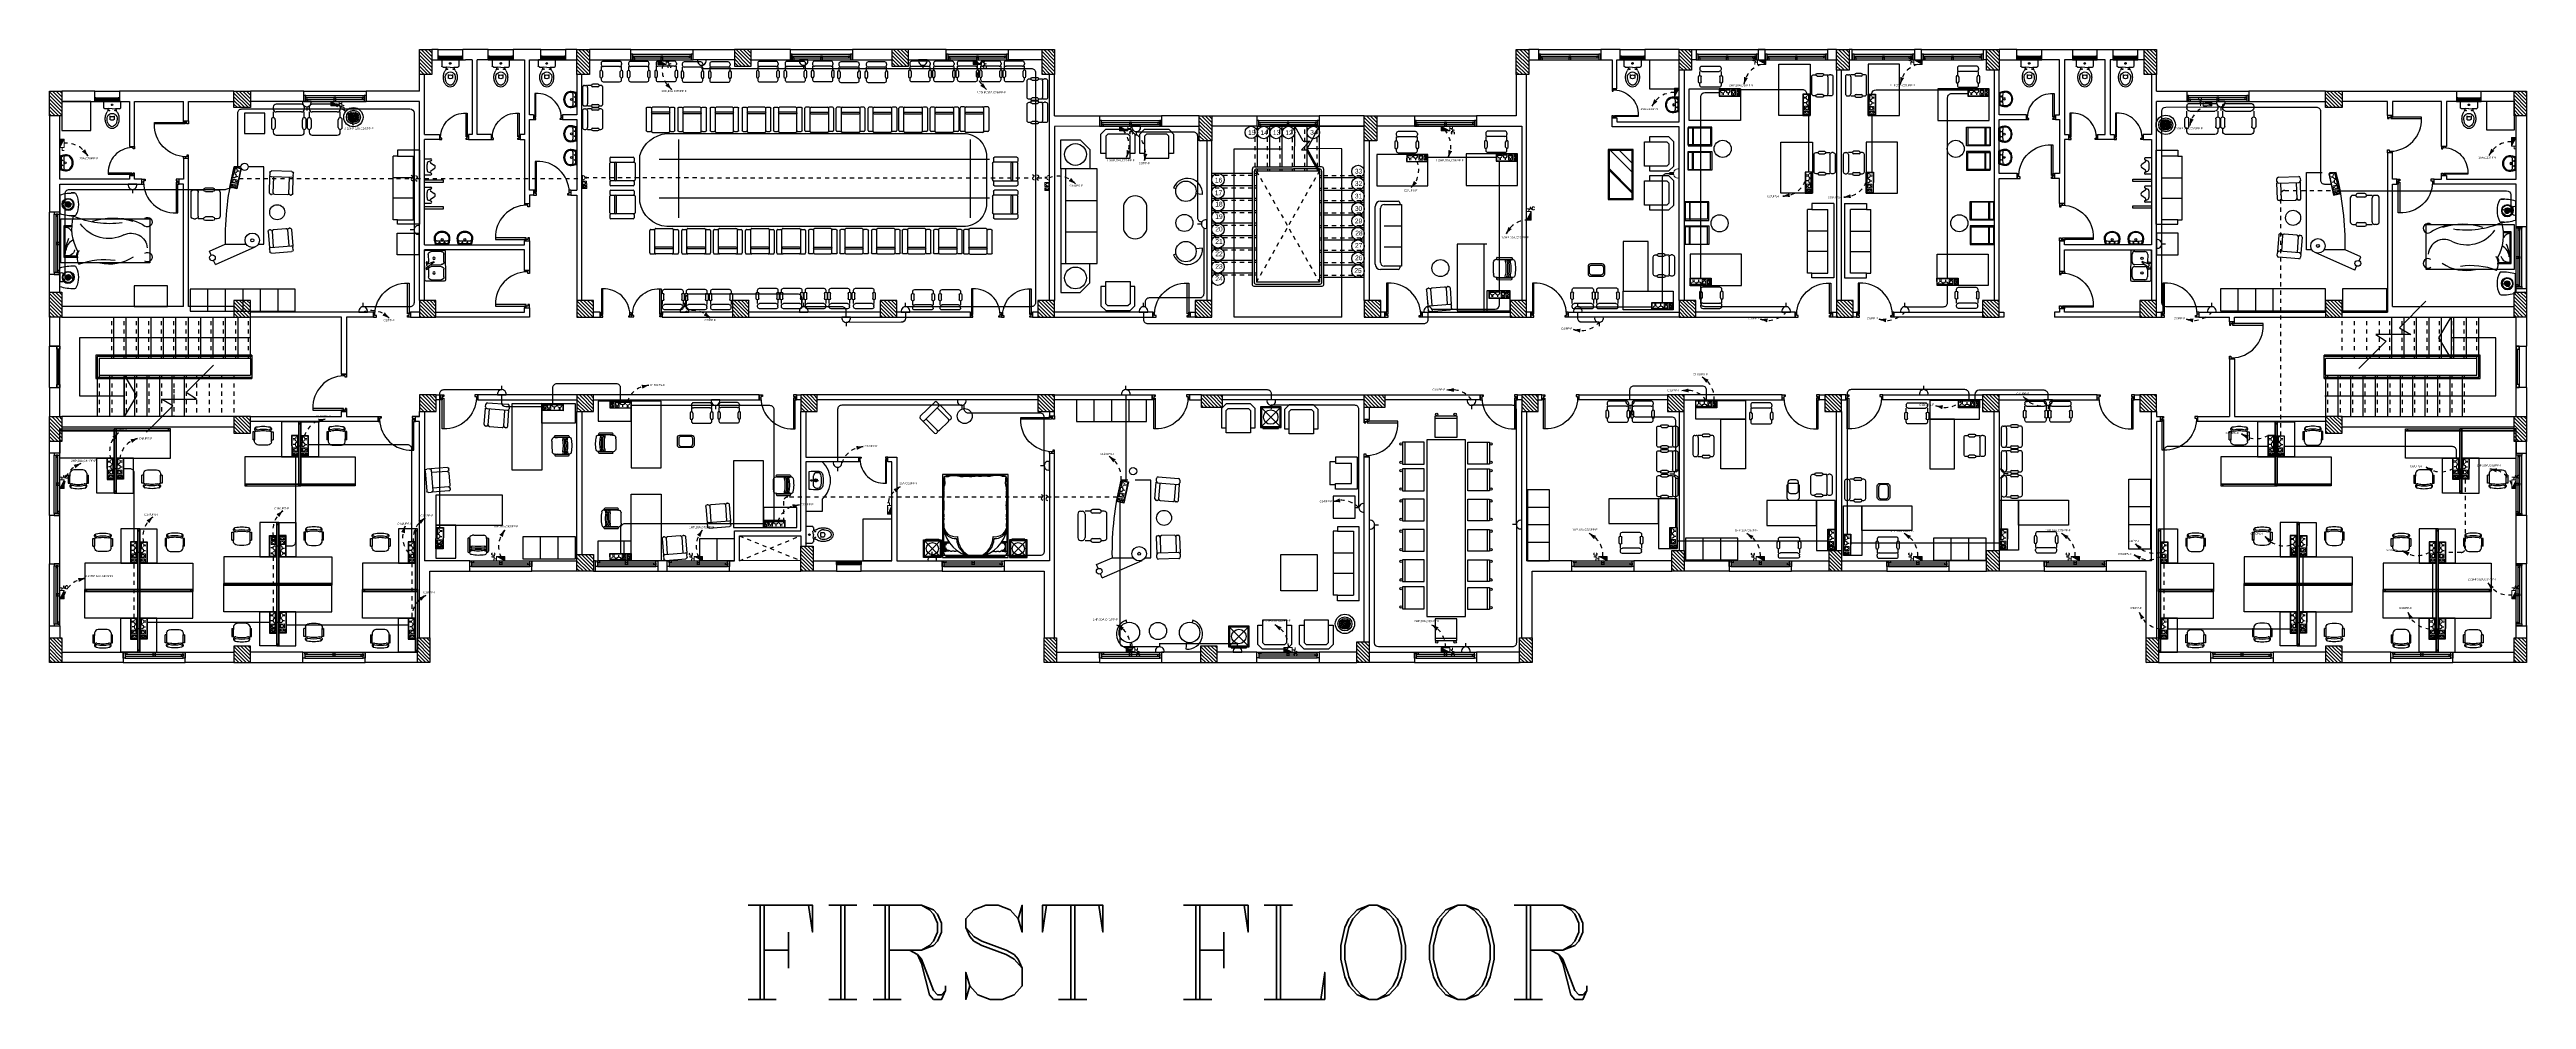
# Model space of a CAD drawing. Header units: metres. Extents: x -107 to 62, y 472 to 1032.
# Drawn here: x 2.3 to 62.1, y 472.5 to 495.4 of the extents above; entities that cross this region are included whole.
import ezdxf

# ---------------------------------------------------------------- set-up
doc = ezdxf.new("R2010")
doc.units = ezdxf.units.M
doc.header["$MEASUREMENT"] = 0
for name, pattern in [('A-1ST-STR$0$HIDDEN2', [0.1875, 0.125, -0.0625]), ('A-1st-WALL$0$HIDDEN2', [0.1875, 0.125, -0.0625]), ('A-Typ-STR$0$HIDDEN2', [0.1875, 0.125, -0.0625]), ('ACAD_ISO02W100', [15, 12, -3]), ('DASHED', [0.75, 0.5, -0.25]), ('DASHED2', [0.375, 0.25, -0.125]), ('HIDDEN', [0.375, 0.25, -0.125])]:
    doc.linetypes.add(name, pattern=pattern)
doc.layers.get('0').update_dxf_attribs({"color": 8})
for name, color, linetype, lineweight in [('.', 7, 'Continuous', 9), ('Data & Telephone', 6, 'Continuous', 9), ('E-SOCKET', 2, 'Continuous', 25), ('E-TEXT-I', 4, 'Continuous', 30), ('Electrecalllll', 1, 'Continuous', 9), ('Legends', 3, 'Continuous', 9), ('lighting linea', 3, 'DASHED2', 0), ('power', 3, 'Continuous', 9)]:
    doc.layers.add(name, color=color, linetype=linetype, lineweight=lineweight)
for name, color, linetype in [('A-1st-FURN$0$A-FURN', 11, 'Continuous'), ('A-1st-FURN$0$ESYA', 11, 'Continuous'), ('A-1st-FURN$0$FUR', 6, 'Continuous'), ('A-1st-FURN$0$TEFRIŞ', 11, 'Continuous'), ('A-1ST-STR$0$A-ANNO-SYMB', 111, 'Continuous'), ('A-1ST-STR$0$A-FLOR', 111, 'Continuous'), ('A-1ST-STR$0$A-FLOR-OVHD', 120, 'A-1ST-STR$0$HIDDEN2'), ('A-1ST-STR$0$A-FLOR-RISR', 242, 'A-1ST-STR$0$HIDDEN2'), ('A-1ST-STR$0$A-FLOR-STHR', 171, 'Continuous'), ('A-1st-TOI$0$A-FLOR-PFIX', 140, 'Continuous'), ('A-1st-TOI$0$PL-DRAIN-EQ', 140, 'Continuous'), ('A-1st-WALL$0$A-DOOR', 151, 'Continuous'), ('A-1st-WALL$0$A-FLOR-OVHD', 120, 'A-1st-WALL$0$HIDDEN2'), ('A-1st-WALL$0$A-GLAZ', 121, 'Continuous'), ('A-1st-WALL$0$A-WALL', 254, 'Continuous'), ('A-1st-WALL$0$A-WALL-ELEV', 31, 'Continuous'), ('A-COL-FNL$0$A-COLS-CONC', 6, 'Continuous'), ('A-COL-FNL$0$A-HTCH', 80, 'Continuous'), ('A-Typ-STR$0$A-ANNO-SYMB', 111, 'Continuous'), ('A-Typ-STR$0$A-FLOR', 111, 'Continuous'), ('A-Typ-STR$0$A-FLOR-OVHD', 120, 'A-Typ-STR$0$HIDDEN2'), ('A-Typ-STR$0$A-FLOR-RISR', 242, 'A-Typ-STR$0$HIDDEN2'), ('A-Typ-STR$0$A-FLOR-STHR', 171, 'Continuous'), ('E-CUT', 30, 'Continuous'), ('E-LEADER', 30, 'Continuous'), ('Layer1', 24, 'ACAD_ISO02W100'), ('Power W', 3, 'Continuous')]:
    doc.layers.add(name, color=color, linetype=linetype)
doc.styles.add('A-1ST-STR$0$Standard', font='arial.ttf')
doc.styles.add('A-Typ-STR$0$Standard', font='arial.ttf')
doc.styles.add('ROMANC', font='romanc.shx', dxfattribs={"height": 3})
doc.styles.get("Standard").update_dxf_attribs({"font": 'arial.ttf'})

# ---------------------------------------------------------------- blocks, each defined once
blk = doc.blocks.new('A-1st-TOI$0$xx')
for p, q in [((230842.965, 3373964.571), (230843.05, 3373964.571)), ((230842.985, 3373964.461), (230843.03, 3373964.461)), ((230843.007, 3373964.529), (230843.007, 3373964.629)), ((230843.007, 3373964.484), (230843.007, 3373964.439))]:
    blk.add_line(p, q)
blk.add_lwpolyline([(230843.222, 3373964.406), (230842.792, 3373964.406, -0.025815), (230842.782, 3373964.621, -0.414214), (230842.902, 3373964.741, -0.047619), (230843.112, 3373964.741, -0.414214), (230843.232, 3373964.621, -0.025815)], format="xyb", close=True)
for centre, radius in [((230843.007, 3373964.571), 0.0375), ((230843.007, 3373964.571), 0.026), ((230843.007, 3373964.461), 0.0175)]:
    blk.add_circle(centre, radius)
for centre, radius, start, end in [((230842.902, 3373964.62), 0.08, 96.11939, 179.70536), ((230843.007, 3373963.641), 1.065, 83.88061, 96.11939), ((230843.112, 3373964.62), 0.08, 0.29464, 83.88061), ((230844.868, 3373964.611), 2.046, 179.70536, 180.69017), ((230842.902, 3373964.588), 0.08, 180.69017, 263.88743), ((230843.007, 3373965.566), 1.065, 263.88743, 276.11257), ((230843.112, 3373964.587), 0.08, 276.11257, 359.30983), ((230841.146, 3373964.61), 2.046, 359.30983, 0.29464)]:
    blk.add_arc(centre, radius, start, end)
blk = doc.blocks.new('A-1st-TOI$0$105')
at = {"layer": 'A-1st-TOI$0$A-FLOR-PFIX'}
for p, q in [((-1.7, 1526.3), (39.7, 1526.3)), ((37.8, 1523.3), (0.2, 1523.3)), ((7.8, 1514.6), (3.2, 1514.2)), ((19, 1514.6), (7.8, 1514.6)), ((30.2, 1514.6), (19, 1514.6)), ((34.8, 1514.2), (30.2, 1514.6))]:
    blk.add_line(p, q, dxfattribs=at)
at = {"layer": 'A-1st-TOI$0$A-FLOR-PFIX', "color": 8}
blk.add_line((39.3, 1525.7), (-1.3, 1525.7), dxfattribs=at)
at = {"layer": 'A-1st-TOI$0$A-FLOR-PFIX'}
for centre in [(10.9, 1519.6), (27.1, 1519.6)]:
    blk.add_circle(centre, 1.21, dxfattribs=at)
at = {"layer": 'A-1st-TOI$0$A-FLOR-PFIX', "color": 8}
blk.add_circle((19, 1509.5), 3.04, dxfattribs=at)
at = {"layer": 'A-1st-TOI$0$A-FLOR-PFIX'}
for centre, radius, start, end in [((31.1, 1508.5), 37.3, 151.46538, 163.48281), ((7, 1508.5), 37.3, 16.51719, 28.53462), ((42.7, 1505), 49.4, 163.48281, 180), ((11, 1505), 17.7, 180, 206.72771), ((14.9, 1507), 22, 206.72771, 230.55995), ((42.7, 1505), 46.4, 163.48281, 180), ((11, 1505), 14.7, 180, 206.72771), ((2.8, 1505.4), 8.46, 110.31146, 135.19806), ((14.9, 1507), 19, 206.72771, 230.55995), ((31.1, 1508.5), 34.2, 154.44668, 163.48281), ((5.8, 1497.3), 17.1, 98.71651, 110.31146), ((17.4, 1510), 26, 230.55995, 251.18479), ((17.4, 1510), 22.9, 230.55995, 251.18479), ((19, 1514.8), 31, 251.18479, 270), ((19, 1514.8), 28, 251.18479, 270), ((19, 1514.8), 28, 270, 288.81521), ((19, 1514.8), 31, 270, 288.81521), ((20.6, 1510), 22.9, 288.81521, 309.44005), ((20.6, 1510), 26, 288.81521, 309.44005), ((32.2, 1497.3), 17.1, 69.68854, 81.28349), ((23.1, 1507), 19, 309.44005, 333.27229), ((23.1, 1507), 22, 309.44005, 333.27229), ((7, 1508.5), 34.2, 16.51719, 25.55332), ((35.2, 1505.4), 8.46, 44.80194, 69.68854), ((-4.7, 1505), 46.4, 0, 16.51719), ((27, 1505), 14.7, 333.27229, 360), ((-4.7, 1505), 49.4, 0, 16.51719), ((27, 1505), 17.7, 333.27229, 0)]:
    blk.add_arc(centre, radius, start, end, dxfattribs=at)
at = {"layer": 'A-1st-TOI$0$A-FLOR-PFIX', "color": 8}
for centre, radius, start, end in [((31.1, 1508.5), 36.6, 152.02826, 163.48281), ((7, 1508.5), 36.6, 16.51719, 27.97174), ((42.7, 1505), 48.8, 163.48281, 180), ((11, 1505), 17.1, 180, 206.72771), ((14.9, 1507), 21.4, 206.72771, 230.55995), ((17.4, 1510), 25.4, 230.55995, 251.18479), ((19, 1514.8), 30.4, 251.18479, 270), ((19, 1514.8), 30.4, 270, 288.81521), ((20.6, 1510), 25.4, 288.81521, 309.44005), ((23.1, 1507), 21.4, 309.44005, 333.27229), ((-4.7, 1505), 48.8, 0, 16.51719), ((27, 1505), 17.1, 333.27229, 360)]:
    blk.add_arc(centre, radius, start, end, dxfattribs=at)
blk = doc.blocks.new('A-1st-TOI$0$U2')
for p, q in [((0, -455), (0, 455)), ((0, 455), (355, 455)), ((359, 348), (206, 291)), ((330, 233), (546, 91)), ((0, -455), (355, -455)), ((359, -348), (206, -291)), ((330, -233), (546, -91))]:
    blk.add_line(p, q)
for centre, radius, start, end in [((2025, -14), 1896, 173.26418, 179.58954), ((2025, 14), 1896, 180.41046, 186.73582), ((241, 197), 100, 110.4608, 173.26418), ((380, 281), 69.5, 141.76646, 223.55831), ((382, 280), 71.8, 108.31366, 141.76646), ((342, 401), 55.6, 288.31366, 76.22315), ((504, 8), 93.1, 355.14628, 63.17761), ((504, -8), 93.1, 296.82239, 4.85372), ((241, -197), 100, 186.73582, 249.5392), ((380, -281), 69.5, 136.44169, 218.23354), ((382, -280), 71.8, 218.23354, 251.68634), ((342, -401), 55.6, 283.77685, 71.68634)]:
    blk.add_arc(centre, radius, start, end)
blk = doc.blocks.new('A-1st-TOI$0$尿斗-3')
at = {"layer": 'A-1st-TOI$0$A-FLOR-PFIX'}
blk.add_blockref('A-1st-TOI$0$U2', (0, -455), dxfattribs=at)
blk = doc.blocks.new('A-1st-TOI$0$SINK')
at = {"layer": 'A-1st-TOI$0$PL-DRAIN-EQ'}
for p, q in [((-57, 724), (-57, 0)), ((1143, 781), (0, 781)), ((0, 114), (0, 514)), ((114, 629), (419, 629)), ((419, 0), (114, 0)), ((513, 671), (403, 412)), ((403, 412), (436, 393)), ((436, 393), (605, 618)), ((533, 513), (533, 114)), ((568, 691), (594, 676)), ((610, 114), (610, 514)), ((724, 629), (1029, 629)), ((1029, 0), (724, 0)), ((1143, 514), (1143, 114)), ((1200, 0), (1200, 724)), ((0, -57), (1143, -57))]:
    blk.add_line(p, q, dxfattribs=at)
for centre, radius in [((276, 400), 47.6), ((457, 686), 38.1), ((686, 686), 38.1), ((867, 400), 47.6)]:
    blk.add_circle(centre, radius, dxfattribs=at)
for centre, radius, start, end in [((0, 724), 57.2, 90, 180), ((0, 0), 57.2, 180, 270), ((114, 514), 114, 90, 180), ((114, 114), 114, 180, 270), ((419, 514), 114, 56.60703, 90), ((419, 114), 114, 270, 0), ((549, 658), 38.1, 60, 159.46232), ((575, 643), 38.1, 320.53768, 60), ((724, 514), 114, 90, 180), ((724, 114), 114, 180, 270), ((1029, 514), 114, 0, 90), ((1029, 114), 114, 270, 0), ((1143, 724), 57.2, 0, 90), ((1143, 0), 57.2, 270, 0)]:
    blk.add_arc(centre, radius, start, end, dxfattribs=at)
blk = doc.blocks.new('A-1st-TOI$0$TOILET')
at = {"layer": 'A-1st-TOI$0$A-FLOR-PFIX'}
for p, q in [((-206, 79), (-206, -69)), ((201, 83), (-201, 83)), ((206, 79), (206, -69)), ((-176, -95), (-202, -77)), ((-93, -97), (-170, -97)), ((-87, -90), (-90, -95)), ((0, -97), (-83, -88)), ((0, -97), (83, -88)), ((86, -90), (88, -95)), ((170, -97), (92, -97)), ((176, -95), (202, -77))]:
    blk.add_line(p, q, dxfattribs=at)
at = {"layer": 'A-1st-TOI$0$A-FLOR-PFIX', "color": 8}
for p, q in [((-57, -139), (-86, -139)), ((-72, -125), (-72, -154)), ((-53, -269), (-53, -354)), ((53, -269), (53, -354)), ((87, -139), (58, -139)), ((72, -124), (72, -154))]:
    blk.add_line(p, q, dxfattribs=at)
at = {"layer": 'A-1st-TOI$0$A-FLOR-PFIX', "extrusion": (0, 0, -1)}
for centre, major_axis, start_param, end_param in [((-201, 79), (3.27, -3.27), 2.356194, 3.926991), ((201, 79), (3.27, 3.27), 5.497787, 7.068583), ((-196, -69), (6.53, 6.53), 2.976444, 3.926991), ((-170, -88), (6.53, 6.53), 2.356194, 2.976444), ((173, -335), (240, -240), 2.356194, 2.638034), ((173, -335), (240, 240), 3.645151, 3.926991), ((88, -310), (177, 177), 4.208831, 4.530769), ((88, -360), (177, 177), 3.316917, 3.645151), ((0, -329), (85.8, 85.8), 3.768292, 7.227283), ((173, -335), (207, -207), 2.074355, 2.310238), ((-243, -96), (102, -102), -0.779719, -0.263382), ((34, -397), (131, -131), 1.320326, 1.74612), ((88, -360), (145, 145), 3.316917, 3.645151), ((-93, -93), (2.61, 2.61), 1.293407, 2.356194), ((-83, -92), (2.61, -2.61), 2.864203, 4.034681), ((34, -397), (98.1, 98.1), 2.891122, 3.316917), ((0, -455), (83.6, -83.6), 0.785398, 1.320326), ((0, -455), (50.9, -50.9), 0.785398, 1.320326), ((0, -455), (50.9, 50.9), 1.821267, 2.356194), ((0, -455), (83.6, 83.6), 1.821267, 2.356194), ((-34, -397), (98.1, -98.1), -0.175324, 0.250471), ((-34, -397), (131, 131), 1.395472, 1.821267), ((-88, -360), (145, -145), -0.503558, -0.175324), ((83, -92), (2.61, -2.61), 3.819301, 5.127948), ((92, -93), (2.61, -2.61), 0.785398, 1.986355), ((243, -96), (102, 102), 3.404975, 3.921312), ((-173, -335), (207, 207), 0.831354, 1.067238), ((-88, -310), (177, -177), -1.389176, -1.067238), ((-88, -360), (177, -177), -0.503558, -0.175324), ((-173, -335), (240, -240), -1.067238, -0.785398), ((-173, -335), (240, 240), 0.785398, 1.067238), ((170, -88), (6.53, -6.53), 0.165149, 0.785398), ((196, -69), (6.53, -6.53), -0.785398, 0.165149)]:
    blk.add_ellipse(centre, major_axis=major_axis, ratio=1, start_param=start_param, end_param=end_param, dxfattribs=at)
at = {"layer": 'A-1st-TOI$0$A-FLOR-PFIX', "color": 8, "extrusion": (0, 0, -1)}
for centre, major_axis, start_param, end_param in [((0, 0), (13.1, -13.1), 0.785398, 3.926991), ((0, 0), (13.1, -13.1), 3.926991, 7.068583), ((-72, -139), (5.72, 5.72), 3.926991, 7.068583), ((-72, -139), (5.72, 5.72), 0.785398, 3.926991), ((0, -435), (111, 111), 5.153406, 5.842169), ((-49, -354), (2.61, 2.61), 2.846054, 3.926991), ((0, -261), (76.9, -76.9), 0.295539, 1.275258), ((49, -354), (2.61, -2.61), -0.785398, 0.295539), ((72, -139), (5.72, 5.72), 3.926991, 7.068583), ((72, -139), (5.72, 5.72), 0.785398, 3.926991)]:
    blk.add_ellipse(centre, major_axis=major_axis, ratio=1, start_param=start_param, end_param=end_param, dxfattribs=at)
blk = doc.blocks.new('A-1st-TOI')
at = {"layer": 'A-1st-TOI$0$A-FLOR-PFIX'}
for p, q in [((18186, 5172), (17786, 5170)), ((17786, 5170), (17786, 3972)), ((18186, 4272), (18186, 3972)), ((18186, 3972), (17786, 3972)), ((19866, 3790), (19166, 3790)), ((19166, 3790), (19166, 2790)), ((19866, 2790), (19866, 3790)), ((19166, 2790), (19866, 2790))]:
    blk.add_line(p, q, dxfattribs=at)
for points in [[(38857, 14165), (38157, 14165), (38157, 14865), (38813, 14865), (38857, 14865), (38857, 14615)], [(-164, 13166), (536, 13166), (536, 13866), (-164, 13866), (-164, 13616), (-164, 13616)], [(59016, 13170), (58360, 13170), (58360, 13870), (59016, 13870), (59016, 13620), (59016, 13620)], [(9036, 11974), (9036, 11914), (8586, 11914), (8586, 11974)], [(49819, 11934), (49819, 11994), (50269, 11994), (50269, 11934)], [(9036, 11329), (9036, 11269), (8586, 11269), (8586, 11329)], [(49819, 11288), (49819, 11348), (50269, 11348), (50269, 11288)]]:
    blk.add_lwpolyline(points, close=True, dxfattribs=at)
blk.add_arc((17775, 4722), 609, 312.37884, 47.42168, dxfattribs=at)
for p in [(9208, 14783), (10427, 14783), (11536, 14783), (37741, 14783), (47316, 14783), (48656, 14783), (49638, 14783), (1046, 13783), (57926, 13783)]:
    blk.add_blockref('A-1st-TOI$0$TOILET', p, dxfattribs=at)
for name, p, xscale, yscale, zscale, rotation in [('A-1st-TOI$0$105', (897, 14053), 7.444918917468441, 7.444918917468441, 7.444918917468441, 270), ('A-1st-TOI$0$105', (27495, 13641), -7.444918917468441, 7.444918917468441, 7.444918917468441, 270), ('A-1st-TOI$0$105', (57956, 14066), -7.444918917468496, 7.444918917468496, 7.444918917468441, 90), ('A-1st-TOI$0$105', (897, 13227), 7.444918917468441, 7.444918917468441, 7.444918917468441, 270), ('A-1st-TOI$0$105', (57949, 12935), 7.444918917468498, 7.444918917468498, 7.444918917468498, 90), ('A-1st-TOI$0$105', (11154, 12243), 7.444918917468498, 7.444918917468498, 7.444918917468498, 90), ('A-1st-TOI$0$105', (897, 12654), 7.444918917468441, 7.444918917468441, 7.444918917468441, 270), ('A-1st-TOI$0$105', (57949, 12375), 7.444918917468498, 7.444918917468498, 7.444918917468498, 90), ('A-1st-TOI$0$105', (47698, 12227), -7.444918917468441, 7.444918917468441, 7.444918917468441, 270), ('A-1st-TOI$0$尿斗-3', (50266, 12112), 0.428260468507421, 0.428260468507421, 0.428260468507421, 180), ('A-1st-TOI$0$尿斗-3', (50266, 11433), 0.428260468507421, 0.428260468507421, 0.428260468507421, 180), ('A-1st-TOI$0$SINK', (9052, 10248), -0.5965163452808522, 0.5965163452808523, 0.5965163452808501, 90.38236112873619), ('A-1st-TOI$0$105', (9151, 21776), 7.444918917468454, 7.444918917468454, 7.444918917468454, 180.0000000000724), ('A-1st-TOI$0$105', (9702, 21776), 7.444918917468454, 7.444918917468454, 7.444918917468454, 180.0000000000724), ('A-1st-TOI$0$105', (49454, 21773), 7.444918917468441, 7.444918917468441, 7.444918917468441, 180.0166034217015), ('A-1st-TOI$0$105', (50027, 21773), 7.444918917468441, 7.444918917468441, 7.444918917468441, 180.0166034217015), ('A-1st-TOI$0$SINK', (49800, 10248), 0.596516345280852, 0.596516345280852, 0.596516345280852, 269.6176388712638), ('A-1st-TOI$0$xx', (-3373946538, 230847732), 1000, 1000, 1000, 270)]:
    blk.add_blockref(name, p, dxfattribs=dict(at, xscale=xscale, yscale=yscale, zscale=zscale, rotation=rotation))
at = {"layer": 'A-1st-TOI$0$A-FLOR-PFIX', "xscale": 0.4282604685074212, "yscale": 0.4282604685074212, "zscale": 0.4282604685074212}
for p in [(8589, 12481), (8589, 11801)]:
    blk.add_blockref('A-1st-TOI$0$尿斗-3', p, dxfattribs=at)
at = {"layer": 'A-1st-TOI$0$A-FLOR-PFIX', "rotation": 90}
blk.add_blockref('A-1st-TOI$0$TOILET', (17874, 3418), dxfattribs=at)
blk = doc.blocks.new('A-1st-WALL$0$DOO1')
at = {"layer": 'A-1st-WALL$0$A-DOOR'}
for q in [(-74, -74), (-34, -120)]:
    blk.add_line((-74, -120), q, dxfattribs=at)
blk.add_lwpolyline([(-37, -74), (-74, -74), (-74, 0), (0, 0), (0, -37), (-37, -37), (-37, -74, 0.418149), (752, -814)], format="xyb", dxfattribs=at)
blk.add_lwpolyline([(826, -74), (752, -74), (752, -814), (789, -814), (789, -120), (826, -120), (826, 0), (752, 0), (752, -37), (789, -37), (789, -120)], dxfattribs=at)
blk = doc.blocks.new('A-1st-WALL$0$Win 1000')
for p, q in [((-450, 150), (450, 150)), ((-450, 100), (450, 100)), ((-450, 50), (450, 50)), ((-450, 0), (450, 0)), ((-25, 25), (-400, 25)), ((25, 75), (400, 75))]:
    blk.add_line(p, q)
for points in [[(-500, 0), (-450, 0), (-450, 150), (-500, 150)], [(-450, 0), (-400, 0), (-400, 50), (-450, 50)], [(-25, 50), (25, 50), (25, 100), (-25, 100)], [(-25, 0), (25, 0), (25, 50), (-25, 50)], [(400, 50), (450, 50), (450, 100), (400, 100)], [(450, 0), (500, 0), (500, 150), (450, 150)]]:
    blk.add_lwpolyline(points, close=True)
blk = doc.blocks.new('A-1st-WALL$0$Win 1600')
for p, q in [((-750, 150), (750, 150)), ((-750, 100), (750, 100)), ((-750, 50), (750, 50)), ((-750, 0), (750, 0))]:
    blk.add_line(p, q)
for points in [[(-800, 0), (-750, 0), (-750, 150), (-800, 150)], [(-750, 0), (-700, 0), (-700, 50), (-750, 50)], [(-25, 50), (25, 50), (25, 100), (-25, 100)], [(-25, 0), (25, 0), (25, 50), (-25, 50)], [(700, 50), (750, 50), (750, 100), (700, 100)], [(750, 0), (800, 0), (800, 150), (750, 150)]]:
    blk.add_lwpolyline(points, close=True)
blk = doc.blocks.new('A-1st-WALL$0$Win 700')
blk.add_line((-300, 25), (300, 25))
for points in [[(-350, 0), (-300, 0), (-300, 50), (-350, 50)], [(350, 0), (-350, 0), (-350, 50), (350, 50)], [(300, 0), (350, 0), (350, 50), (300, 50)]]:
    blk.add_lwpolyline(points, close=True)
blk = doc.blocks.new('A-1st-WALL')
for p, q in [((2766, 12496), (2886, 12496)), ((23671, 5380), (23791, 5380))]:
    blk.add_line(p, q)
at = {"layer": 'A-1st-WALL$0$A-FLOR-OVHD'}
for p, q in [((16186, 2786), (17666, 3390)), ((16186, 3390), (17666, 2790))]:
    blk.add_line(p, q, dxfattribs=at)
at = {"layer": 'A-1st-WALL$0$A-WALL'}
for p, q in [((8913, 15116), (8763, 15116)), ((8913, 14866), (8913, 15116)), ((9514, 14866), (9514, 15116)), ((10125, 15116), (9514, 15116)), ((10125, 14866), (10125, 15116)), ((11392, 15116), (10725, 15116)), ((10727, 15116), (10727, 14866)), ((11392, 14866), (11392, 15116)), ((12266, 15116), (11992, 15116)), ((11992, 15116), (11992, 14866)), ((13566, 15116), (12566, 15116)), ((13566, 14866), (13566, 15116)), ((15066, 14866), (15066, 15116)), ((15066, 15116), (16066, 15116)), ((17416, 15116), (16466, 15116)), ((17416, 14866), (17416, 15116)), ((19866, 15116), (18916, 15116)), ((18916, 15116), (18916, 14866)), ((21179, 15116), (20266, 15116)), ((21179, 14866), (21179, 15116)), ((22679, 15116), (23491, 15116)), ((22679, 14866), (22679, 15116)), ((35476, 15116), (35236, 15116)), ((35476, 14866), (35476, 15116)), ((37441, 15116), (36976, 15116)), ((36976, 15116), (36976, 14866)), ((37441, 14866), (37441, 15116)), ((38866, 15116), (38041, 15116)), ((38041, 15116), (38041, 14866)), ((39166, 15116), (39276, 15116)), ((39276, 15116), (39276, 14866)), ((40776, 15116), (40944, 15116)), ((40944, 15116), (40776, 15116)), ((40776, 15116), (40776, 14866)), ((40944, 14866), (40944, 15116)), ((42666, 15116), (42444, 15116)), ((42444, 15116), (42444, 14866)), ((43046, 15116), (42966, 15116)), ((43046, 14866), (43046, 15116)), ((44714, 15116), (44546, 15116)), ((44546, 15116), (44546, 14866)), ((44714, 14866), (44714, 15116)), ((46214, 14866), (46214, 15116)), ((46214, 15116), (46286, 15116)), ((47016, 15116), (46586, 15116)), ((47016, 14866), (47016, 15116)), ((47616, 14866), (47616, 15116)), ((47616, 15116), (48356, 15116)), ((48356, 15116), (48356, 14866)), ((48956, 14866), (48956, 15116)), ((48956, 15116), (49336, 15116)), ((49336, 15116), (49336, 14866)), ((49938, 15116), (50086, 15116)), ((49938, 14866), (49938, 15116)), ((8463, 14116), (8463, 14516)), ((8583, 13070), (8583, 14516)), ((8763, 14866), (8913, 14866)), ((9386, 14866), (9576, 14866)), ((9736, 14866), (9576, 14866)), ((9736, 14866), (9736, 13070)), ((9856, 13070), (9856, 14866)), ((10125, 14866), (9856, 14866)), ((10492, 14866), (10686, 14866)), ((10727, 14866), (10996, 14866)), ((10996, 14866), (10996, 13070)), ((11116, 13546), (11116, 14866)), ((11116, 14866), (11392, 14866)), ((11836, 14866), (12266, 14866)), ((12266, 14516), (12266, 13546)), ((12386, 9066), (12386, 14516)), ((12566, 14866), (13566, 14866)), ((16066, 14866), (15066, 14866)), ((16466, 14866), (17416, 14866)), ((18916, 14866), (19866, 14866)), ((20266, 14866), (21179, 14866)), ((23491, 14866), (22679, 14866)), ((23671, 9066), (23671, 14516)), ((23791, 13516), (23791, 14516)), ((34936, 14516), (34936, 13516)), ((35186, 9066), (35186, 14516)), ((35236, 14866), (35476, 14866)), ((36976, 14866), (37246, 14866)), ((37246, 14866), (37246, 14170)), ((37366, 14170), (37366, 14866)), ((37366, 14866), (37441, 14866)), ((38041, 14866), (38866, 14866)), ((38866, 13370), (38866, 14620)), ((38986, 14616), (38986, 9066)), ((39276, 14866), (39166, 14866)), ((40776, 14866), (40944, 14866)), ((42444, 14866), (42666, 14866)), ((42666, 14616), (42666, 9066)), ((42786, 9066), (42786, 14616)), ((42966, 14866), (43046, 14866)), ((44546, 14866), (44714, 14866)), ((46286, 14866), (46214, 14866)), ((46466, 14616), (46466, 9066)), ((46586, 14866), (47016, 14866)), ((46586, 13542), (46586, 14616)), ((48046, 14866), (47616, 14866)), ((48046, 13546), (48046, 14866)), ((48166, 14866), (48166, 13070)), ((48356, 14866), (48166, 14866)), ((48926, 14866), (48386, 14866)), ((49146, 14866), (48956, 14866)), ((49146, 13070), (49146, 14866)), ((49336, 14866), (49266, 14866)), ((49266, 14866), (49266, 13070)), ((50086, 14866), (49938, 14866)), ((50266, 14516), (50266, 13070)), ((50386, 14116), (50386, 14516)), ((626, 14116), (-164, 14116)), ((-164, 13866), (626, 13866)), ((626, 13866), (626, 14116)), ((1226, 14116), (1226, 13866)), ((3986, 14116), (1226, 14116)), ((1226, 13866), (1466, 13866)), ((1466, 13866), (1466, 12780)), ((1586, 12781), (1586, 13866)), ((1586, 13866), (2766, 13866)), ((2766, 13396), (2766, 13866)), ((2886, 13396), (2886, 13866)), ((2886, 13866), (3986, 13866)), ((5674, 14116), (4386, 14116)), ((5674, 13866), (4386, 13866)), ((5674, 13866), (5674, 14116)), ((7174, 14116), (7174, 13866)), ((8463, 14116), (7174, 14116)), ((8463, 13866), (7174, 13866)), ((8463, 9066), (8463, 13866)), ((37246, 14170), (37366, 14170)), ((50386, 14116), (51116, 14116)), ((50386, 9066), (50386, 13866)), ((51116, 13866), (50386, 13866)), ((51116, 14116), (51116, 13866)), ((54466, 14116), (52616, 14116)), ((52616, 14116), (52616, 13866)), ((52616, 13866), (54466, 13866)), ((54866, 14116), (57626, 14116)), ((55966, 13866), (54866, 13866)), ((55966, 13526), (55966, 13866)), ((57266, 13866), (56086, 13866)), ((56086, 13866), (56086, 13489)), ((57266, 12781), (57266, 13866)), ((57626, 13866), (57386, 13866)), ((57386, 13866), (57386, 12780)), ((57626, 14116), (57626, 13866)), ((58226, 14116), (59016, 14116)), ((58226, 13866), (58226, 14116)), ((59016, 13866), (58226, 13866)), ((-464, 13516), (-464, 11191)), ((-214, 11990), (-214, 13516)), ((2766, 13396), (2886, 13396)), ((11216, 13546), (11116, 13546)), ((11116, 11726), (11116, 13426)), ((11116, 13426), (11216, 13426)), ((11216, 13546), (11216, 13426)), ((12266, 13546), (11916, 13546)), ((11916, 13546), (11916, 13426)), ((11916, 13426), (12266, 13426)), ((12266, 13426), (12266, 11726)), ((23791, 13516), (24876, 13516)), ((24876, 13266), (23791, 13264)), ((23791, 13264), (23791, 9066)), ((24876, 13516), (24876, 13266)), ((27286, 13516), (26376, 13516)), ((26376, 13516), (26376, 13266)), ((26376, 13266), (27286, 13266)), ((27586, 13516), (28676, 13516)), ((28676, 13266), (27586, 13266)), ((28676, 13516), (28676, 13266)), ((31266, 13516), (30176, 13516)), ((30176, 13516), (30176, 13266)), ((30176, 13266), (31266, 13266)), ((31566, 13516), (32476, 13516)), ((32476, 13266), (31566, 13266)), ((32476, 13516), (32476, 13266)), ((33976, 13516), (33976, 13266)), ((34936, 13516), (33976, 13516)), ((33976, 13266), (35066, 13266)), ((35066, 13266), (35066, 9066)), ((37246, 13250), (37246, 13470)), ((37246, 13470), (37366, 13470)), ((38866, 13250), (37246, 13250)), ((37366, 13470), (37366, 13370)), ((37366, 13370), (38866, 13370)), ((38866, 9066), (38866, 13250)), ((47246, 13542), (46586, 13542)), ((46586, 12126), (46586, 13426)), ((46586, 13426), (47246, 13426)), ((47246, 13426), (47246, 13542)), ((47946, 13546), (47946, 13426)), ((47946, 13546), (48046, 13546)), ((47946, 13426), (48046, 13426)), ((48046, 13426), (48046, 12126)), ((56086, 13526), (55966, 13526)), ((59066, 11990), (59066, 13516)), ((59316, 13516), (59316, 9266)), ((1466, 12780), (1586, 12781)), ((8583, 13070), (8946, 13070)), ((8946, 12950), (8583, 12950)), ((8583, 10410), (8583, 12950)), ((8946, 13070), (8946, 12950)), ((9646, 13070), (9646, 12950)), ((9736, 13070), (9646, 13070)), ((9646, 12950), (10196, 12950)), ((10196, 13070), (9856, 13070)), ((10196, 13070), (10196, 12950)), ((10896, 13070), (10896, 12950)), ((10996, 13070), (10896, 13070)), ((10896, 12950), (10996, 12950)), ((10996, 12950), (10996, 11400)), ((27466, 12916), (27466, 9066)), ((27586, 9066), (27586, 12916)), ((31266, 9066), (31266, 12916)), ((31386, 12916), (31386, 9066)), ((48166, 13070), (48266, 13070)), ((48266, 12950), (48166, 12950)), ((48166, 12950), (48166, 11400)), ((48266, 13070), (48266, 12950)), ((48966, 12950), (48966, 13070)), ((48966, 13070), (49146, 13070)), ((49366, 12950), (48966, 12950)), ((49266, 13070), (49366, 13070)), ((49366, 13070), (49366, 12950)), ((50266, 13070), (50066, 13070)), ((50066, 13070), (50066, 12950)), ((50066, 12950), (50266, 12950)), ((50266, 12950), (50266, 10410)), ((56086, 12626), (55966, 12626)), ((55966, 12626), (55966, 8786)), ((56086, 11990), (56086, 12626)), ((57386, 12780), (57266, 12781)), ((1466, 11990), (-214, 11990)), ((1586, 12080), (1466, 12080)), ((1466, 12080), (1466, 11990)), ((1586, 11990), (1586, 12080)), ((1766, 11990), (1586, 11990)), ((1766, 11870), (1766, 11990)), ((2666, 11870), (2666, 11990)), ((2766, 11990), (2666, 11990)), ((2766, 12496), (2766, 11990)), ((2886, 8916), (2886, 12496)), ((47026, 12126), (46586, 12126)), ((46586, 9066), (46586, 12006)), ((46586, 12006), (47026, 12006)), ((47026, 12006), (47026, 12126)), ((47926, 12006), (47926, 12126)), ((48046, 12126), (47926, 12126)), ((48046, 12006), (47926, 12006)), ((48046, 11400), (48046, 12006)), ((56186, 11990), (56086, 11990)), ((56186, 11990), (56186, 11870)), ((57086, 11870), (57086, 11990)), ((57086, 11990), (57266, 11990)), ((57266, 11990), (57266, 12080)), ((57266, 12080), (57386, 12080)), ((57386, 12080), (57386, 11990)), ((57386, 11990), (59066, 11990)), ((-214, 11191), (-214, 11870)), ((-214, 11870), (1766, 11870)), ((2766, 11870), (2666, 11870)), ((2766, 8916), (2766, 11870)), ((10996, 11400), (11116, 11400)), ((11216, 11726), (11116, 11726)), ((11216, 11606), (11116, 11606)), ((11116, 11606), (11116, 11400)), ((11216, 11726), (11216, 11606)), ((12116, 11726), (12116, 11606)), ((12116, 11726), (12266, 11726)), ((12116, 11606), (12266, 11606)), ((12266, 11606), (12266, 9066)), ((48046, 11400), (48166, 11400)), ((56086, 11870), (56186, 11870)), ((56086, 8916), (56086, 11870)), ((59066, 11873), (57086, 11873)), ((59066, 9266), (59066, 11873)), ((-214, 11191), (-464, 11191)), ((59066, 10853), (59316, 10853)), ((8583, 10410), (10996, 10410)), ((10996, 10290), (8583, 10290)), ((8583, 9066), (8583, 10290)), ((10996, 10410), (10996, 10500)), ((10996, 10500), (11116, 10500)), ((10996, 9790), (10996, 10290)), ((11116, 10500), (11116, 9790)), ((48046, 10500), (48166, 10500)), ((48046, 10500), (48046, 9763)), ((48166, 10410), (48166, 10500)), ((50266, 10410), (48166, 10410)), ((48166, 10290), (50266, 10290)), ((48166, 9763), (48166, 10290)), ((50266, 10290), (50266, 9066)), ((-214, 9691), (-464, 9691)), ((-464, 9266), (-464, 9691)), ((-214, 9266), (-214, 9691)), ((11116, 9790), (10996, 9790)), ((48046, 9763), (48166, 9763)), ((59066, 9353), (59316, 9353)), ((59066, 9040), (59066, 9042)), ((-464, 8666), (-464, 7962)), ((-214, 7962), (-214, 8666)), ((2766, 8916), (-164, 8916)), ((-164, 8666), (3986, 8666)), ((3986, 8916), (2886, 8916)), ((7351, 8785), (4386, 8785)), ((5386, 8666), (4386, 8666)), ((6586, 8666), (5386, 8666)), ((6586, 7286), (6586, 8666)), ((6706, 8666), (6706, 7286)), ((7351, 8666), (6706, 8666)), ((7351, 8666), (7351, 8786)), ((8463, 8786), (8251, 8786)), ((8251, 8786), (8251, 8666)), ((8251, 8666), (8463, 8666)), ((8863, 8786), (10996, 8786)), ((11116, 8666), (8863, 8666)), ((10996, 8890), (11116, 8890)), ((10996, 8786), (10996, 8890)), ((10996, 8786), (10996, 8786)), ((11116, 8890), (11116, 8666)), ((12825, 8786), (12666, 8786)), ((12666, 8666), (12825, 8666)), ((12825, 8666), (12825, 8786)), ((16016, 8786), (14325, 8786)), ((14325, 8786), (14325, 8666)), ((14325, 8666), (16016, 8666)), ((19586, 8786), (16416, 8786)), ((16416, 8666), (19586, 8666)), ((21760, 8786), (19986, 8786)), ((19986, 8666), (21760, 8666)), ((21760, 8666), (21760, 8786)), ((23391, 8785), (23260, 8786)), ((23260, 8786), (23260, 8666)), ((23260, 8666), (23391, 8665)), ((26167, 8786), (23791, 8786)), ((23791, 8666), (26167, 8666)), ((26167, 8666), (26167, 8786)), ((27067, 8666), (27067, 8786)), ((27067, 8786), (27186, 8786)), ((27186, 8666), (27067, 8666)), ((31766, 8786), (31666, 8786)), ((31666, 8666), (31766, 8666)), ((31766, 8666), (31766, 8786)), ((32666, 8786), (34786, 8786)), ((32666, 8666), (32666, 8786)), ((34786, 8666), (32666, 8666)), ((35286, 8786), (35186, 8786)), ((35186, 8666), (35286, 8666)), ((35286, 8666), (35286, 8786)), ((36186, 8666), (36186, 8786)), ((36186, 8786), (38866, 8786)), ((38866, 8666), (36186, 8666)), ((41666, 8786), (39266, 8786)), ((39266, 8666), (41666, 8666)), ((41666, 8666), (41666, 8786)), ((42566, 8786), (42666, 8786)), ((42566, 8666), (42566, 8786)), ((42666, 8666), (42566, 8666)), ((43066, 8786), (43149, 8786)), ((43149, 8666), (43066, 8666)), ((43149, 8786), (43149, 8666)), ((44049, 8666), (44049, 8786)), ((44049, 8786), (46186, 8786)), ((46186, 8666), (44049, 8666)), ((46586, 8786), (46705, 8786)), ((46705, 8666), (46586, 8666)), ((46705, 8786), (46705, 8666)), ((47926, 8786), (47926, 8666)), ((48046, 8786), (47926, 8786)), ((49986, 8666), (47926, 8666)), ((48166, 8863), (48046, 8863)), ((48046, 8863), (48046, 8786)), ((48166, 8786), (48166, 8863)), ((49986, 8786), (48166, 8786)), ((50386, 8786), (50506, 8786)), ((50386, 8666), (50506, 8666)), ((50506, 8666), (50506, 8786)), ((51406, 8786), (54466, 8785)), ((51406, 8786), (51406, 8666)), ((51406, 8666), (52146, 8666)), ((52146, 8549), (52146, 8666)), ((52146, 8549), (52266, 8549)), ((52266, 8549), (52266, 8666)), ((52266, 8666), (54466, 8666)), ((54866, 8785), (55966, 8785)), ((54866, 8666), (59066, 8666)), ((56086, 8916), (59016, 8916)), ((59066, 7966), (59066, 8666)), ((59316, 8666), (59316, 7966)), ((-214, 7962), (-464, 7962)), ((-464, 7962), (-214, 7962)), ((59066, 7966), (59316, 7966)), ((6706, 7286), (6586, 7286)), ((52266, 7646), (52146, 7646)), ((52146, 7646), (52146, 6266)), ((52266, 7646), (52266, 6266)), ((-464, 6966), (-464, 6266)), ((-464, 6966), (-214, 6966)), ((-214, 6266), (-214, 6966)), ((8866, 6786), (8975, 6786)), ((8975, 6666), (8866, 6666)), ((8975, 6786), (8975, 6666)), ((9875, 6786), (9875, 6666)), ((12266, 6786), (9875, 6786)), ((9875, 6666), (12266, 6666)), ((16666, 6786), (12666, 6786)), ((12666, 6666), (16666, 6666)), ((16666, 6786), (16666, 6666)), ((17566, 6786), (17566, 6666)), ((17566, 6786), (17666, 6786)), ((17666, 6666), (17566, 6666)), ((23386, 6786), (18066, 6786)), ((23386, 6666), (18066, 6666)), ((23791, 6786), (26149, 6786)), ((26149, 6666), (23791, 6666)), ((26149, 6786), (26149, 6666)), ((27336, 6786), (27049, 6786)), ((27049, 6786), (27049, 6666)), ((27049, 6666), (27336, 6666)), ((27836, 6786), (31266, 6786)), ((31266, 6666), (27836, 6666)), ((31766, 6786), (34066, 6786)), ((34066, 6666), (31766, 6666)), ((34066, 6786), (34066, 6666)), ((34966, 6786), (35066, 6786)), ((34966, 6666), (34966, 6786)), ((35066, 6666), (34966, 6666)), ((35553, 6786), (35466, 6786)), ((35466, 6666), (35553, 6666)), ((35553, 6666), (35553, 6786)), ((36453, 6786), (38586, 6786)), ((36453, 6666), (36453, 6786)), ((38586, 6666), (36453, 6666)), ((41355, 6786), (38986, 6786)), ((38986, 6666), (41355, 6666)), ((41355, 6666), (41355, 6786)), ((42255, 6786), (42386, 6786)), ((42255, 6666), (42255, 6786)), ((42386, 6666), (42255, 6666)), ((42886, 6786), (42786, 6786)), ((42786, 6666), (42886, 6666)), ((42886, 6666), (42886, 6786)), ((43786, 6666), (43786, 6786)), ((43786, 6786), (46186, 6786)), ((46186, 6666), (43786, 6666)), ((48957, 6786), (46586, 6786)), ((46586, 6666), (48957, 6666)), ((48957, 6666), (48957, 6786)), ((49857, 6666), (49857, 6786)), ((49857, 6786), (49986, 6786)), ((49986, 6666), (49857, 6666)), ((59066, 6266), (59066, 6966)), ((59316, 6966), (59066, 6966)), ((59316, 6966), (59316, 6266)), ((3986, 6266), (-164, 6266)), ((-164, 6016), (3986, 6016)), ((4386, 6266), (5386, 6266)), ((7466, 6146), (4386, 6146)), ((5386, 6266), (6586, 6266)), ((6586, 6266), (6586, 6386)), ((6706, 6386), (6586, 6386)), ((6706, 6460), (6706, 6266)), ((6706, 6266), (7466, 6266)), ((7466, 6266), (7466, 6146)), ((8466, 6146), (8329, 6146)), ((8366, 6266), (8466, 6266)), ((8366, 6146), (8366, 6266)), ((8466, 6266), (8366, 6266)), ((8466, 6146), (8366, 6146)), ((8466, 6266), (8466, 6386)), ((8466, 932), (8466, 6146)), ((8586, 6386), (8586, 2786)), ((12266, 2936), (12266, 6386)), ((12386, 6386), (12386, 2936)), ((17666, 3506), (17666, 6386)), ((17786, 6386), (17786, 5290)), ((23671, 6386), (23671, 6280)), ((23671, 6280), (23791, 6280)), ((23791, 6280), (23791, 6386)), ((31266, 6118), (31266, 6486)), ((31386, 6192), (31266, 6192)), ((31386, 6486), (31386, 6192)), ((35066, 932), (35066, 6386)), ((35186, 6386), (35186, 2786)), ((38866, 6386), (38866, 3036)), ((38986, 3036), (38986, 6386)), ((42666, 3036), (42666, 6386)), ((42786, 6386), (42786, 3036)), ((46466, 3036), (46466, 6386)), ((46586, 6386), (46586, 3036)), ((50266, 2786), (50266, 6386)), ((50386, 6386), (50386, 6266)), ((50386, 6266), (50560, 6266)), ((50523, 6146), (50386, 6146)), ((50386, 6146), (50386, 932)), ((50486, 6266), (50486, 6146)), ((51386, 6266), (52146, 6266)), ((51386, 6146), (51386, 6266)), ((54466, 6146), (51386, 6146)), ((52266, 6266), (54466, 6266)), ((54866, 6266), (59016, 6266)), ((54866, 6016), (59016, 6016)), ((-464, 5382), (-464, 5966)), ((-214, 5382), (-464, 5382)), ((-214, 5666), (-214, 5382)), ((23671, 5380), (23671, 2786)), ((23791, 932), (23791, 5380)), ((59066, 5666), (59066, 5384)), ((59066, 5384), (59316, 5384)), ((59316, 5384), (59316, 5666)), ((17786, 5290), (19066, 5290)), ((19066, 5170), (17786, 5170)), ((17786, 5170), (17786, 3136)), ((19066, 5290), (19066, 5170)), ((19766, 5170), (19766, 5290)), ((19766, 5290), (19986, 5290)), ((19866, 5170), (19766, 5170)), ((19866, 2786), (19866, 5170)), ((19986, 5290), (19986, 2786)), ((31266, 832), (31266, 5292)), ((31266, 5292), (31386, 5292)), ((31386, 5292), (31386, 832)), ((-464, 3882), (-464, 2715)), ((-214, 3882), (-464, 3882)), ((-214, 2715), (-214, 3882)), ((59066, 2717), (59066, 3884)), ((59066, 3884), (59316, 3884)), ((59316, 3884), (59316, 2717)), ((16066, 2786), (16066, 3506)), ((16066, 3506), (17666, 3506)), ((16186, 2786), (16186, 3390)), ((16186, 3390), (17666, 3390)), ((17666, 3390), (17666, 3136)), ((-464, 2715), (-214, 2715)), ((9676, 2786), (8586, 2786)), ((8716, 932), (8716, 2536)), ((8716, 2536), (9676, 2536)), ((9676, 2536), (9676, 2786)), ((11176, 2536), (11176, 2786)), ((11176, 2786), (12266, 2786)), ((12266, 2536), (11176, 2536)), ((12714, 2786), (12666, 2786)), ((12666, 2536), (12714, 2536)), ((12714, 2536), (12714, 2786)), ((14445, 2786), (14214, 2786)), ((14214, 2786), (14214, 2536)), ((14214, 2536), (14445, 2536)), ((14445, 2536), (14445, 2786)), ((15945, 2536), (15945, 2786)), ((15945, 2786), (16066, 2786)), ((15945, 2536), (17666, 2536)), ((17666, 2790), (16186, 2786)), ((17966, 2786), (18526, 2786)), ((18526, 2536), (17966, 2536)), ((18526, 2786), (18526, 2536)), ((19126, 2540), (19126, 2786)), ((19126, 2786), (19866, 2786)), ((21076, 2540), (19126, 2540)), ((19986, 2786), (21076, 2786)), ((21076, 2786), (21076, 2540)), ((23671, 2786), (22576, 2786)), ((22576, 2786), (22576, 2536)), ((22576, 2536), (23541, 2536)), ((23541, 2536), (23541, 932)), ((36276, 2786), (35186, 2786)), ((35316, 2536), (36276, 2536)), ((35316, 932), (35316, 2536)), ((36276, 2536), (36276, 2786)), ((38686, 2786), (37776, 2786)), ((37776, 2786), (37776, 2536)), ((37776, 2536), (38686, 2536)), ((38986, 2786), (40076, 2786)), ((40076, 2536), (38986, 2536)), ((40076, 2786), (40076, 2536)), ((41576, 2536), (41576, 2786)), ((41576, 2786), (42486, 2786)), ((42486, 2536), (41576, 2536)), ((42786, 2786), (43876, 2786)), ((43876, 2536), (42786, 2536)), ((43876, 2786), (43876, 2536)), ((46286, 2786), (45376, 2786)), ((45376, 2786), (45376, 2536)), ((45376, 2536), (46286, 2536)), ((46586, 2786), (47676, 2786)), ((47676, 2536), (46586, 2536)), ((47676, 2786), (47676, 2536)), ((50266, 2786), (49176, 2786)), ((49176, 2786), (49176, 2536)), ((49176, 2536), (50136, 2536)), ((50136, 932), (50136, 2536)), ((59316, 2717), (59066, 2717)), ((-464, 932), (-464, 1215)), ((-464, 1215), (-214, 1215)), ((-214, 1215), (-214, 932)), ((59066, 932), (59066, 1217)), ((59066, 1217), (59316, 1217)), ((59316, 1226), (59316, 932)), ((-164, 582), (2076, 582)), ((1311, 332), (-164, 332)), ((1311, 582), (1311, 332)), ((2811, 582), (3986, 582)), ((2811, 332), (2811, 582)), ((3986, 332), (2811, 332)), ((5651, 582), (4386, 582)), ((4386, 332), (5651, 332)), ((5651, 332), (5651, 582)), ((7151, 582), (8416, 582)), ((7151, 332), (7151, 582)), ((8416, 332), (7151, 332)), ((23841, 582), (24876, 582)), ((24876, 332), (23841, 332)), ((24876, 582), (24876, 332)), ((27316, 582), (26376, 582)), ((26376, 582), (26376, 332)), ((26376, 332), (27316, 333)), ((28676, 586), (27716, 586)), ((27716, 333), (28676, 333)), ((28676, 333), (28676, 586)), ((31086, 586), (30176, 586)), ((30176, 586), (30176, 333)), ((30176, 333), (31086, 333)), ((31386, 582), (32476, 582)), ((32476, 332), (31386, 332)), ((32476, 582), (32476, 332)), ((35016, 582), (33976, 582)), ((33976, 582), (33976, 332)), ((33976, 332), (35016, 332)), ((51701, 582), (50436, 582)), ((50436, 332), (51701, 332)), ((51701, 332), (51701, 582)), ((54466, 582), (53201, 582)), ((53201, 582), (53201, 332)), ((53201, 332), (54466, 332)), ((56041, 582), (54866, 582)), ((54866, 332), (56041, 332)), ((56041, 332), (56041, 582)), ((57541, 582), (59016, 582)), ((57541, 332), (57541, 582)), ((59016, 332), (57541, 332))]:
    blk.add_line(p, q, dxfattribs=at)
at = {"layer": 'A-1st-WALL$0$A-WALL-ELEV'}
for p, q in [((8913, 15116), (9514, 15116)), ((10125, 15116), (10725, 15116)), ((11392, 15116), (11992, 15116)), ((13566, 15116), (15066, 15116)), ((17416, 15116), (18916, 15116)), ((21179, 15116), (22679, 15116)), ((35476, 15116), (36976, 15116)), ((37441, 15116), (38041, 15116)), ((39276, 15116), (40776, 15116)), ((40944, 15116), (42444, 15116)), ((43046, 15116), (44546, 15116)), ((44714, 15116), (46214, 15116)), ((47017, 15116), (47617, 15116)), ((48357, 15116), (48957, 15116)), ((49338, 15116), (49938, 15116)), ((626, 14116), (1226, 14116)), ((5674, 14116), (7174, 14116)), ((51116, 14116), (52616, 14116)), ((57626, 14116), (58226, 14116)), ((24876, 13516), (26376, 13516)), ((28676, 13516), (30176, 13516)), ((32476, 13516), (33976, 13516)), ((-464, 9691), (-464, 11191)), ((59316, 9353), (59316, 10853)), ((-464, 6966), (-464, 7966)), ((59316, 6966), (59316, 7966)), ((-464, 3882), (-464, 5382)), ((59316, 3884), (59316, 5384)), ((-464, 1215), (-464, 2715)), ((9676, 2536), (11176, 2536)), ((12714, 2536), (14214, 2536)), ((14445, 2536), (15945, 2536)), ((18526, 2536), (19126, 2536)), ((21076, 2536), (22576, 2536)), ((36276, 2536), (37776, 2536)), ((40076, 2536), (41576, 2536)), ((43876, 2536), (45376, 2536)), ((47676, 2536), (49176, 2536)), ((59316, 1217), (59316, 2717)), ((1311, 332), (2811, 332)), ((5651, 332), (7151, 332)), ((24876, 332), (26376, 332)), ((28676, 333), (30176, 333)), ((32476, 332), (33976, 332)), ((51701, 332), (53201, 332)), ((56041, 332), (57541, 332))]:
    blk.add_line(p, q, dxfattribs=at)
at = {"layer": 'A-1st-WALL$0$A-DOOR'}
for p, xscale, yscale, zscale, rotation in [((11859, 13426), 0.7780309869113328, 0.7780309869113328, 0.7780309869113328, 179.9999999921326), ((37246, 14113), -0.7780309869113328, 0.7780309869113328, 0.7780309869113328, 90.00000000786747), ((47303, 13426), -0.7780309869113328, 0.7780309869113328, 0.7780309869113328, 180.0000000078675), ((9003, 12950), -0.7780309869113328, 0.7780309869113328, 0.7780309869113328, 180), ((10253, 12950), -0.7780309869113328, 0.7780309869113328, 0.7780309869113328, 180), ((48909, 12950), 0.7780309869113328, 0.7780309869113328, 0.7780309869113328, 179.9999999921326), ((50009, 12950), 0.7780309869113328, 0.7780309869113328, 0.7780309869113328, 179.9999999921326), ((1586, 12723), 0.778030986911333, 0.778030986911333, 0.778030986911333, 270.0000000160916), ((57266, 12723), -0.7780309869113328, 0.7780309869113328, 0.7780309869113328, 90.00000000786747), ((13514, 8666), 0.8335380578479997, 0.8335380578479997, 0.8335380578479997, 179.9999999921326), ((13637, 8670), -0.833538057848, 0.8335380578479997, 0.8335380578479997, 179.8240523946662), ((22449, 8666), 0.8335380578479997, 0.8335380578479997, 0.8335380578479997, 179.9999999921326), ((22572, 8666), -0.833538057848006, 0.8335380578480058, 0.8335380578479997, 179.9999799067942), ((19123, 5290), 0.7780309869113328, 0.7780309869113328, 0.7780309869113328, 359.9999999921326)]:
    blk.add_blockref('A-1st-WALL$0$DOO1', p, dxfattribs=dict(at, xscale=xscale, yscale=yscale, zscale=zscale, rotation=rotation))
at = {"layer": 'A-1st-WALL$0$A-DOOR', "xscale": -1}
for p, rotation in [((2886, 12570), 270.000000007871), ((47100, 12006), 180), ((48046, 11326), 90.00000000786737), ((48046, 9689), 90), ((7425, 8666), 180), ((26241, 8666), 180), ((41740, 8666), 180), ((23791, 5454), 270.000000007871)]:
    blk.add_blockref('A-1st-WALL$0$DOO1', p, dxfattribs=dict(at, rotation=rotation))
at = {"layer": 'A-1st-WALL$0$A-DOOR'}
for p, rotation in [((55966, 12700), 90), ((12042, 11606), 179.9999999921326), ((11116, 11326), 269.9999999893485), ((11116, 9716), 269.9999999893485), ((32592, 8666), 179.9999999921326), ((36112, 8666), 179.9999999921326), ((43975, 8666), 179.9999999921326), ((51332, 8666), 179.9999999921326), ((52146, 7720), 89.99999999212902), ((6706, 7212), 269.999999992129), ((31266, 5366), 90)]:
    blk.add_blockref('A-1st-WALL$0$DOO1', p, dxfattribs=dict(at, rotation=rotation))
for p in [(1840, 11990), (16740, 6786), (34140, 6786), (41429, 6786), (49031, 6786), (7540, 6266)]:
    blk.add_blockref('A-1st-WALL$0$DOO1', p, dxfattribs=at)
at = {"layer": 'A-1st-WALL$0$A-DOOR', "xscale": -1}
for p in [(57012, 11990), (9801, 6786), (26975, 6786), (36379, 6786), (43712, 6786), (51312, 6266)]:
    blk.add_blockref('A-1st-WALL$0$DOO1', p, dxfattribs=at)
at = {"layer": 'A-1st-WALL$0$A-GLAZ'}
for name, p, xscale, yscale, zscale in [('A-1st-WALL$0$Win 1000', (9213, 14866), 0.601574711880768, 0.601574711880768, 0.601574711880768), ('A-1st-WALL$0$Win 1000', (10426, 14866), 0.601574711880768, 0.601574711880768, 0.601574711880768), ('A-1st-WALL$0$Win 1000', (11692, 14866), 0.5999999999097964, 0.5999999999097964, 0.5999999999097964), ('A-1st-WALL$0$Win 1600', (14316, 14866), 0.9374999999999997, 0.9374999999999997, 0.9374999999999997), ('A-1st-WALL$0$Win 1600', (18166, 14866), 0.9374999999999997, 0.9374999999999997, 0.9374999999999997), ('A-1st-WALL$0$Win 1600', (21929, 14866), 0.9374999999999997, 0.9374999999999997, 0.9374999999999997), ('A-1st-WALL$0$Win 1600', (36226, 14866), 0.9374999999999997, 0.9374999999999997, 0.9374999999999997), ('A-1st-WALL$0$Win 1000', (37741, 14866), 0.5999999999097964, 0.5999999999097964, 0.5999999999097964), ('A-1st-WALL$0$Win 1600', (40026, 14866), 0.9374999999999997, 0.9374999999999997, 0.9374999999999997), ('A-1st-WALL$0$Win 1600', (41694, 14866), 0.9374999999999997, 0.9374999999999997, 0.9374999999999997), ('A-1st-WALL$0$Win 1600', (43796, 14866), 0.9374999999999997, 0.9374999999999997, 0.9374999999999997), ('A-1st-WALL$0$Win 1600', (45464, 14866), 0.9374999999999997, 0.9374999999999997, 0.9374999999999997), ('A-1st-WALL$0$Win 1000', (47316, 14866), 0.5999999999097964, 0.5999999999097964, 0.5999999999097964), ('A-1st-WALL$0$Win 1000', (48656, 14866), 0.5999999999097964, 0.5999999999097964, 0.5999999999097964), ('A-1st-WALL$0$Win 1000', (49638, 14866), 0.5999999999097964, 0.5999999999097964, 0.5999999999097964), ('A-1st-WALL$0$Win 1000', (926, 13866), 0.5999999999097964, 0.5999999999097964, 0.5999999999097964), ('A-1st-WALL$0$Win 1600', (6424, 13866), 0.9374999999999997, 0.9374999999999997, 0.9374999999999997), ('A-1st-WALL$0$Win 1600', (51866, 13866), 0.9374999999999997, 0.9374999999999997, 0.9374999999999997), ('A-1st-WALL$0$Win 1000', (57926, 13866), 0.5999999999097964, 0.5999999999097964, 0.5999999999097964), ('A-1st-WALL$0$Win 1600', (25626, 13266), 0.9374999999999997, 0.9374999999999997, 0.9374999999999997), ('A-1st-WALL$0$Win 1600', (29426, 13266), 0.9374999999999997, 0.9374999999999997, 0.9374999999999997), ('A-1st-WALL$0$Win 1600', (33226, 13266), 0.9374999999999997, 0.9374999999999997, 0.9374999999999997)]:
    blk.add_blockref(name, p, dxfattribs=dict(at, xscale=xscale, yscale=yscale, zscale=zscale))
for name, p, xscale, yscale, zscale, rotation in [('A-1st-WALL$0$Win 1600', (-214, 10441), 0.9375000000000057, 0.9375000000000057, 0.9375000000000057, 90), ('A-1st-WALL$0$Win 1600', (59066, 10103), -0.9374999999999997, 0.9374999999999997, 0.9374999999999997, 270), ('A-1st-WALL$0$Win 700', (-285, 7464), -1.422574162717543, 1.422574162717543, 1.422574162717543, 270), ('A-1st-WALL$0$Win 700', (59137, 7466), 1.428571428357064, 1.428571428357064, 1.428571428357064, 90), ('A-1st-WALL$0$Win 1600', (-214, 4632), 0.9375000000000057, 0.9375000000000057, 0.9375000000000057, 90), ('A-1st-WALL$0$Win 1600', (59066, 4634), -0.9374999999999997, 0.9374999999999997, 0.9374999999999997, 270), ('A-1st-WALL$0$Win 1600', (-214, 1965), 0.9375000000000057, 0.9375000000000057, 0.9375000000000057, 90), ('A-1st-WALL$0$Win 1600', (10426, 2786), -0.9374999999999997, 0.9374999999999997, 0.9374999999999997, 180), ('A-1st-WALL$0$Win 1600', (13464, 2786), -0.9374999999999997, 0.9374999999999997, 0.9374999999999997, 180), ('A-1st-WALL$0$Win 1600', (15195, 2786), -0.9374999999999997, 0.9374999999999997, 0.9374999999999997, 180), ('A-1st-WALL$0$Win 1000', (18826, 2786), -0.5999999999097964, 0.5999999999097964, 0.5999999999097964, 180), ('A-1st-WALL$0$Win 1600', (21826, 2786), -0.9374999999999997, 0.9374999999999997, 0.9374999999999997, 180), ('A-1st-WALL$0$Win 1600', (37026, 2786), -0.9374999999999997, 0.9374999999999997, 0.9374999999999997, 180), ('A-1st-WALL$0$Win 1600', (40826, 2786), -0.9374999999999997, 0.9374999999999997, 0.9374999999999997, 180), ('A-1st-WALL$0$Win 1600', (44626, 2786), -0.9374999999999997, 0.9374999999999997, 0.9374999999999997, 180), ('A-1st-WALL$0$Win 1600', (48426, 2786), -0.9374999999999997, 0.9374999999999997, 0.9374999999999997, 180), ('A-1st-WALL$0$Win 1600', (59066, 1967), -0.9374999999999997, 0.9374999999999997, 0.9374999999999997, 270), ('A-1st-WALL$0$Win 1600', (2061, 582), -0.9374999999999997, 0.9374999999999997, 0.9374999999999997, 180), ('A-1st-WALL$0$Win 1600', (6401, 582), -0.9374999999999997, 0.9374999999999997, 0.9374999999999997, 180), ('A-1st-WALL$0$Win 1600', (25626, 582), -0.9374999999999997, 0.9374999999999997, 0.9374999999999997, 180), ('A-1st-WALL$0$Win 1600', (29426, 586), -0.9374999999999997, 0.9374999999999997, 0.9374999999999997, 180), ('A-1st-WALL$0$Win 1600', (33226, 582), -0.9374999999999997, 0.9374999999999997, 0.9374999999999997, 180), ('A-1st-WALL$0$Win 1600', (52451, 582), -0.9374999999999997, 0.9374999999999997, 0.9374999999999997, 180), ('A-1st-WALL$0$Win 1600', (56791, 582), -0.9374999999999997, 0.9374999999999997, 0.9374999999999997, 180)]:
    blk.add_blockref(name, p, dxfattribs=dict(at, xscale=xscale, yscale=yscale, zscale=zscale, rotation=rotation))
blk = doc.blocks.new('A-Typ-STR')
at = {"layer": 'A-Typ-STR$0$A-ANNO-SYMB'}
for points in [[(57198, 8166), (57498, 8666), (57498, 7666)], [(1636, 6766), (1336, 6266), (1336, 7266)]]:
    blk.add_lwpolyline(points, close=True, dxfattribs=at)
for points in [[(4386, 8166), (261, 8166), (261, 6766), (1336, 6766)], [(54448, 6766), (58573, 6766), (58573, 8166), (57498, 8166)]]:
    blk.add_lwpolyline(points, dxfattribs=at)
for centre in [(28539, 13118), (28839, 13117), (29139, 13116), (29439, 13116), (30038, 13116), (27736, 11977), (31116, 12177), (31116, 11877), (27736, 11677), (27736, 11377), (31116, 11577), (31116, 11277), (27736, 11077), (27736, 10777), (31116, 10977), (31116, 10677), (27736, 10477), (27736, 10177), (31116, 10377), (31116, 10077), (27736, 9877), (27736, 9577), (31116, 9777)]:
    blk.add_circle(centre, 150, dxfattribs=at)
at = {"layer": 'A-Typ-STR$0$A-FLOR'}
for p, q in [((28686, 12288), (28689, 13268)), ((28986, 12288), (28989, 13268)), ((31266, 13266), (28986, 13266)), ((29286, 12286), (29289, 13266)), ((29586, 12286), (29589, 13266)), ((29791, 12903), (29589, 13266)), ((29886, 12726), (30186, 13266)), ((29886, 12286), (29889, 13266)), ((30186, 12286), (30189, 13266)), ((31266, 9577), (31266, 13266)), ((28126, 8666), (28126, 12726)), ((28126, 12726), (29286, 12726)), ((29955, 12903), (29750, 12697)), ((29750, 12697), (29874, 12697)), ((29791, 12903), (29955, 12903)), ((30158, 12186), (29874, 12697)), ((30726, 12726), (29887, 12729)), ((29887, 12726), (30186, 12186)), ((30726, 8666), (30726, 12726)), ((28566, 12127), (27586, 12127)), ((28666, 12127), (28616, 12127)), ((30186, 12186), (28666, 12186)), ((28666, 12186), (28666, 9504)), ((28686, 12188), (28686, 12238)), ((28986, 12188), (28986, 12238)), ((29286, 12186), (29286, 12236)), ((29586, 12186), (29586, 12236)), ((29886, 12186), (29886, 12236)), ((30186, 12186), (30186, 12236)), ((30186, 12186), (30186, 9504)), ((30186, 12027), (30236, 12027)), ((30286, 12027), (31266, 12027)), ((28566, 11827), (27586, 11827)), ((28566, 11527), (27586, 11527)), ((28666, 11827), (28616, 11827)), ((28666, 11527), (28616, 11527)), ((30186, 11727), (30236, 11727)), ((30186, 11427), (30236, 11427)), ((30286, 11727), (31266, 11727)), ((30286, 11427), (31266, 11427)), ((28566, 11227), (27586, 11227)), ((28566, 10927), (27586, 10927)), ((28666, 11227), (28616, 11227)), ((28666, 10927), (28616, 10927)), ((30186, 11127), (30236, 11127)), ((30186, 10827), (30236, 10827)), ((30286, 11127), (31266, 11127)), ((30286, 10827), (31266, 10827)), ((28566, 10627), (27586, 10627)), ((28566, 10327), (27586, 10327)), ((28666, 10627), (28616, 10627)), ((28666, 10327), (28616, 10327)), ((30186, 10527), (30236, 10527)), ((30186, 10227), (30236, 10227)), ((30286, 10527), (31266, 10527)), ((30286, 10227), (31266, 10227)), ((28566, 10027), (27586, 10027)), ((28566, 9727), (27586, 9727)), ((28666, 10027), (28616, 10027)), ((28666, 9727), (28616, 9727)), ((28666, 9754), (28666, 9677)), ((30186, 9927), (30236, 9927)), ((30186, 9754), (30186, 9627)), ((30186, 9627), (30236, 9627)), ((30286, 9927), (31266, 9927)), ((30286, 9627), (31266, 9627)), ((30186, 9504), (28666, 9504)), ((1086, 7666), (1086, 8666)), ((1386, 7666), (1386, 8666)), ((1686, 7666), (1686, 8666)), ((1986, 7666), (1986, 8666)), ((2286, 7666), (2286, 8666)), ((2586, 7666), (2586, 8666)), ((2886, 7666), (2886, 8666)), ((3186, 7666), (3186, 8666)), ((3486, 7666), (3486, 8666)), ((3786, 7666), (3786, 8666)), ((4086, 7666), (4086, 8666)), ((4386, 7666), (4386, 8666)), ((30726, 8666), (28126, 8666)), ((56066, 7666), (56066, 8666)), ((56366, 7666), (56366, 8666)), ((56666, 7666), (56666, 8666)), ((56966, 7666), (56966, 8666)), ((57266, 7666), (57266, 8666)), ((57566, 7666), (57566, 8666)), ((57866, 7666), (57866, 8666)), ((58166, 7666), (58166, 8666)), ((686, 7266), (686, 6266)), ((986, 7266), (986, 6266)), ((1336, 7266), (1336, 6266)), ((1586, 7266), (1586, 6266)), ((1886, 7266), (1886, 6266)), ((2186, 7266), (2186, 6688)), ((2486, 7266), (2486, 6926)), ((2786, 7266), (2786, 6266)), ((54466, 7266), (54466, 6266)), ((54766, 7266), (54766, 6266)), ((55066, 7266), (55066, 6266)), ((55366, 7266), (55366, 6266)), ((55666, 7266), (55666, 6266)), ((55966, 7266), (55966, 6266)), ((56266, 7266), (56266, 6266)), ((56566, 7266), (56566, 6266)), ((56866, 7266), (56866, 6266)), ((57166, 7266), (57166, 6266)), ((57466, 7266), (57466, 6266)), ((57766, 7266), (57766, 6266)), ((2186, 6688), (2186, 6266)), ((2486, 6926), (2486, 6797)), ((2486, 6797), (2486, 6688)), ((2486, 6688), (2486, 6266))]:
    blk.add_line(p, q, dxfattribs=at)
for points in [[(56890, 9046), (56248, 8404), (56524, 8244), (55683, 8244), (55927, 8083), (55272, 7428)], [(1873, 5886), (2515, 6527), (2239, 6688), (3080, 6688), (2836, 6848), (3491, 7504)]]:
    blk.add_lwpolyline(points, dxfattribs=at)
at = {"layer": 'A-Typ-STR$0$A-FLOR-OVHD'}
for p, q in [((28666, 9504), (30186, 12186)), ((28666, 12186), (30186, 9504))]:
    blk.add_line(p, q, dxfattribs=at)
at = {"layer": 'A-Typ-STR$0$A-FLOR-RISR'}
for p, q in [((28635, 12288), (28629, 13264)), ((28935, 12288), (28929, 13264)), ((29235, 12286), (29229, 13262)), ((29535, 12286), (29529, 13262)), ((29835, 12286), (29829, 13262)), ((30135, 12286), (30129, 13262)), ((28566, 12077), (27586, 12077)), ((28666, 12077), (28616, 12077)), ((28636, 12186), (28636, 12226)), ((28666, 12186), (28636, 12186)), ((28936, 12188), (28936, 12238)), ((29236, 12186), (29236, 12236)), ((29536, 12186), (29536, 12236)), ((29836, 12186), (29836, 12236)), ((30136, 12186), (30136, 12236)), ((30186, 12077), (30236, 12077)), ((30286, 12077), (31266, 12077)), ((28566, 11777), (27586, 11777)), ((28566, 11477), (27586, 11477)), ((28666, 11777), (28616, 11777)), ((28666, 11477), (28616, 11477)), ((30186, 11777), (30236, 11777)), ((30186, 11477), (30236, 11477)), ((30286, 11777), (31266, 11777)), ((30286, 11477), (31266, 11477)), ((28566, 11177), (27586, 11177)), ((28566, 10877), (27586, 10877)), ((28666, 11177), (28616, 11177)), ((28666, 10877), (28616, 10877)), ((30186, 11177), (30236, 11177)), ((30186, 10877), (30236, 10877)), ((30286, 11177), (31266, 11177)), ((30286, 10877), (31266, 10877)), ((28566, 10577), (27586, 10577)), ((28566, 10277), (27586, 10277)), ((28666, 10577), (28616, 10577)), ((28666, 10277), (28616, 10277)), ((30186, 10577), (30236, 10577)), ((30186, 10277), (30236, 10277)), ((30286, 10577), (31266, 10577)), ((30286, 10277), (31266, 10277)), ((28566, 9977), (27586, 9977)), ((28566, 9677), (27586, 9677)), ((28666, 9977), (28616, 9977)), ((28666, 9677), (28616, 9677)), ((30186, 9977), (30236, 9977)), ((30186, 9677), (30236, 9677)), ((30286, 9977), (31266, 9977)), ((30286, 9677), (31266, 9677)), ((1036, 7666), (1036, 8666)), ((1336, 7666), (1336, 8666)), ((1636, 7666), (1636, 8666)), ((1936, 7666), (1936, 8666)), ((2236, 7666), (2236, 8666)), ((2536, 7666), (2536, 8666)), ((2836, 7666), (2836, 8666)), ((3136, 7666), (3136, 8666)), ((3436, 7666), (3436, 8666)), ((3736, 7666), (3736, 8666)), ((4036, 7666), (4036, 8666)), ((4336, 7666), (4336, 8666)), ((54866, 7666), (54866, 8666)), ((55166, 7666), (55166, 8666)), ((55466, 7666), (55466, 8666)), ((55766, 7666), (55766, 8666)), ((56016, 7666), (56016, 8666)), ((56316, 7666), (56316, 8666)), ((56616, 7666), (56616, 8666)), ((56916, 7666), (56916, 8666)), ((57216, 7666), (57216, 8666)), ((57516, 7666), (57516, 8666)), ((57816, 7666), (57816, 8666)), ((58116, 7666), (58116, 8666)), ((736, 7266), (736, 6266)), ((1036, 7266), (1036, 6266)), ((1386, 7266), (1386, 6266)), ((1636, 7266), (1636, 6266)), ((1936, 7266), (1936, 6266)), ((2236, 7266), (2236, 6688)), ((2536, 7266), (2536, 6926)), ((2836, 7266), (2836, 6266)), ((3086, 7266), (3086, 6266)), ((3386, 7266), (3386, 6266)), ((3686, 7266), (3686, 6266)), ((3986, 7266), (3986, 6266)), ((54516, 7266), (54516, 6266)), ((54816, 7266), (54816, 6266)), ((55116, 7266), (55116, 6266)), ((55416, 7266), (55416, 6266)), ((55716, 7266), (55716, 6266)), ((56016, 7266), (56016, 6266)), ((56316, 7266), (56316, 6266)), ((56616, 7266), (56616, 6266)), ((56916, 7266), (56916, 6266)), ((57216, 7266), (57216, 6266)), ((57516, 7266), (57516, 6266)), ((57816, 7266), (57816, 6266)), ((1936, 6688), (1936, 6645)), ((2236, 6688), (2236, 6266)), ((2536, 6926), (2536, 6797)), ((2536, 6797), (2536, 6688)), ((2536, 6688), (2536, 6266))]:
    blk.add_line(p, q, dxfattribs=at)
at = {"layer": 'A-Typ-STR$0$A-FLOR-STHR'}
for p, q in [((28616, 12286), (29530, 12286)), ((28666, 12236), (29558, 12236)), ((30236, 12286), (29530, 12286)), ((30186, 12236), (29558, 12236)), ((4416, 7746), (656, 7746)), ((656, 7746), (656, 7186)), ((656, 7186), (2796, 7186)), ((4416, 7716), (686, 7716)), ((686, 7716), (686, 7216)), ((686, 7216), (2826, 7216)), ((4386, 7666), (736, 7666)), ((736, 7666), (736, 7266)), ((736, 7266), (2876, 7266)), ((2796, 7186), (4416, 7186)), ((2826, 7216), (4416, 7216)), ((2876, 7266), (4386, 7266)), ((4386, 7666), (4386, 7266)), ((4386, 7666), (4386, 7266)), ((4416, 7746), (4416, 7186)), ((56056, 7746), (54436, 7746)), ((54436, 7186), (54436, 7746)), ((56026, 7716), (54436, 7716)), ((54436, 7216), (58166, 7216)), ((54436, 7186), (58196, 7186)), ((55976, 7666), (54466, 7666)), ((54466, 7266), (54466, 7666)), ((54466, 7266), (54466, 7666)), ((54466, 7266), (58116, 7266)), ((58116, 7666), (55976, 7666)), ((58166, 7716), (56026, 7716)), ((58196, 7746), (56056, 7746)), ((58116, 7266), (58116, 7666)), ((58166, 7216), (58166, 7716)), ((58196, 7186), (58196, 7746))]:
    blk.add_line(p, q, dxfattribs=at)
for points in [[(30286, 12236), (30286, 9449, -0.414214), (30241, 9404), (28611, 9404, -0.414214), (28566, 9449), (28566, 12236)], [(30236, 12186), (30236, 9499, -0.414214), (30191, 9454), (28661, 9454, -0.414214), (28616, 9499), (28616, 12186)]]:
    blk.add_lwpolyline(points, format="xyb", dxfattribs=at)
for centre, start, end in [((28616, 12236), 90, 180), ((28666, 12186), 90, 180), ((30186, 12186), 0, 90), ((30236, 12236), 0, 90)]:
    blk.add_arc(centre, 50, start, end, dxfattribs=at)
at = {"layer": 'A-Typ-STR$0$A-FLOR-STHR', "char_height": 114.3, "attachment_point": 1, "style": 'A-Typ-STR$0$Standard'}
for s, width, insert in [('15', 228.94, (28462, 13171)), ('14', 228.94, (28762, 13171)), ('13', 228.94, (29062, 13169)), ('12', 228.94, (29362, 13169)), ('34', 73292.73, (29962, 13179)), ('16', 73292.73, (27662, 12024)), ('33', 73292.73, (31039, 12240)), ('17', 73292.73, (27660, 11718)), ('18', 73292.73, (27671, 11445)), ('32', 73292.73, (31039, 11940)), ('31', 73292.73, (31039, 11640)), ('20', 73292.73, (27671, 10845)), ('19', 73292.73, (27671, 11145)), ('30', 73292.73, (31039, 11340)), ('29', 73292.73, (31039, 11040)), ('21', 73292.73, (27671, 10545)), ('22', 73292.73, (27671, 10245)), ('27', 73292.73, (31043, 10450)), ('28', 73292.73, (31050, 10748)), ('23', 73292.73, (27671, 9945)), ('24', 73292.73, (27671, 9645)), ('25', 73292.73, (31028, 9846)), ('26', 73292.73, (31045, 10150))]:
    blk.add_mtext_dynamic_manual_height_columns(s, width=width, gutter_width=572, heights=[0], dxfattribs=dict(at, insert=insert))
blk = doc.blocks.new('A-1st-FURN$0$KOLTUKT')
at = {"layer": 'A-1st-FURN$0$ESYA'}
for p, q in [((-0.8, 0.325), (-0.8, -0.325)), ((-0.725, 0.4), (-0.675, 0.4)), ((-0.45, 0.4), (-0.6, 0.4)), ((-0.6, 0.325), (-0.6, -0.325)), ((-0.2, 0.45), (-0.4, 0.45)), ((-0.2, 0.35), (-0.4, 0.35)), ((-0.075, 0.4), (-0.15, 0.4)), ((0, -0.325), (0, 0.325)), ((-0.725, -0.4), (-0.675, -0.4)), ((-0.6, -0.4), (-0.45, -0.4)), ((-0.4, -0.35), (-0.2, -0.35)), ((-0.4, -0.45), (-0.2, -0.45)), ((-0.15, -0.4), (-0.075, -0.4))]:
    blk.add_line(p, q, dxfattribs=at)
for centre, radius, start, end in [((-0.725, 0.325), 0.075, 90, 180), ((-0.675, 0.325), 0.075, 0, 90), ((-0.4, 0.4), 0.05, 90, 270), ((-0.2, 0.4), 0.05, 270, 90), ((-0.075, 0.325), 0.075, 0, 90), ((-0.725, -0.325), 0.075, 180, 270), ((-0.675, -0.325), 0.075, 270, 0), ((-0.4, -0.4), 0.05, 90, 270), ((-0.2, -0.4), 0.05, 270, 90), ((-0.075, -0.325), 0.075, 270, 0)]:
    blk.add_arc(centre, radius, start, end, dxfattribs=at)
blk = doc.blocks.new('A-1st-FURN$0$1')
at = {"layer": 'A-1st-FURN$0$TEFRIŞ'}
for p, q in [((-1955.5, 788.1), (-1955.5, 748.1)), ((-1915.5, 788.1), (-1955.5, 788.1)), ((-1955.5, 748.1), (-1915.5, 748.1)), ((-1920.5, 748.1), (-1950.5, 748.1)), ((-1915.5, 748.1), (-1915.5, 788.1)), ((-1761.9, 788.1), (-1911.9, 788.1)), ((-1911.9, 788.1), (-1911.9, 598.1)), ((-1909.9, 776.1), (-1909.9, 610.1)), ((-1773.9, 786.1), (-1899.9, 786.1)), ((-1763.9, 776.1), (-1763.9, 610.1)), ((-1763.9, 610.1), (-1763.9, 776.1)), ((-1761.9, 598.1), (-1761.9, 788.1)), ((-1758.3, 748.1), (-1758.3, 788.1)), ((-1758.3, 788.1), (-1718.3, 788.1)), ((-1718.3, 748.1), (-1758.3, 748.1)), ((-1753.3, 748.1), (-1723.3, 748.1)), ((-1718.3, 788.1), (-1718.3, 748.1)), ((-1911.9, 598.1), (-1761.9, 598.1)), ((-1899.9, 600.1), (-1773.9, 600.1))]:
    blk.add_line(p, q, dxfattribs=at)
at = {"layer": 'A-1st-FURN$0$TEFRIŞ', "color": 8}
for p, q in [((-1953.5, 786.1), (-1953.5, 750.1)), ((-1917.5, 786.1), (-1953.5, 750.1)), ((-1953.5, 786.1), (-1917.5, 750.1)), ((-1917.5, 786.1), (-1953.5, 786.1)), ((-1953.5, 750.1), (-1917.5, 750.1)), ((-1950.5, 748.1), (-1950.5, 746.1)), ((-1950.5, 746.1), (-1920.5, 746.1)), ((-1920.5, 746.1), (-1920.5, 748.1)), ((-1917.5, 750.1), (-1917.5, 786.1)), ((-1907.4, 752.3), (-1907.5, 752.3)), ((-1907.5, 752.3), (-1907.5, 752.2)), ((-1907.5, 752.2), (-1906.6, 752.2)), ((-1907.3, 752.7), (-1907.4, 752.7)), ((-1907.4, 752.7), (-1907.4, 752.3)), ((-1907.1, 753.1), (-1907.3, 753)), ((-1907.3, 753), (-1907.3, 752.7)), ((-1907, 775.6), (-1907.1, 775.6)), ((-1907.1, 775.6), (-1907.1, 775.4)), ((-1907.1, 775.4), (-1907, 775.3)), ((-1907, 753.2), (-1907.1, 753.1)), ((-1907, 775.5), (-1907, 775.6)), ((-1906.9, 775.5), (-1907, 775.5)), ((-1907, 775.3), (-1907, 775.1)), ((-1907, 775.1), (-1906.9, 775)), ((-1906.9, 753.6), (-1907, 753.5)), ((-1907, 753.5), (-1907, 753.2)), ((-1906.6, 775.3), (-1906.9, 775.5)), ((-1906.9, 775), (-1906.9, 774.6)), ((-1906.9, 774.6), (-1906.8, 774.4)), ((-1906.8, 754.1), (-1906.9, 753.8)), ((-1906.9, 753.8), (-1906.9, 753.6)), ((-1906.8, 774.4), (-1906.8, 774.2)), ((-1906.8, 774.2), (-1906.6, 774)), ((-1906.6, 754.2), (-1906.8, 754.1)), ((-1906.5, 775.1), (-1906.6, 775.3)), ((-1906.6, 774), (-1906.6, 773.9)), ((-1906.6, 773.9), (-1906.5, 773.7)), ((-1906.5, 754.6), (-1906.6, 754.5)), ((-1906.6, 754.5), (-1906.6, 754.2)), ((-1906.6, 752.2), (-1906.5, 752.3)), ((-1906.3, 774.9), (-1906.5, 775.1)), ((-1906.5, 773.7), (-1906.5, 772.8)), ((-1906.5, 772.8), (-1906.4, 772.8)), ((-1906.4, 754.7), (-1906.5, 754.6)), ((-1906.5, 752.3), (-1905.5, 752.3)), ((-1906.4, 772.8), (-1906.4, 772.6)), ((-1906.4, 772.6), (-1906.3, 772.5)), ((-1906.3, 770), (-1906.4, 769.8)), ((-1906.4, 769.8), (-1906.4, 768.9)), ((-1906.4, 768.9), (-1906.3, 768.8)), ((-1906.3, 755.4), (-1906.4, 755.1)), ((-1906.4, 755.1), (-1906.4, 754.7)), ((-1906.3, 774.8), (-1906.3, 774.9)), ((-1906, 774.8), (-1906.3, 774.8)), ((-1906.3, 772.5), (-1906.3, 770)), ((-1906.3, 768.8), (-1906.3, 768.6)), ((-1906.3, 768.6), (-1906.1, 768.4)), ((-1906.1, 755.8), (-1906.3, 755.6)), ((-1906.3, 755.6), (-1906.3, 755.4)), ((-1906.2, 774.1), (-1906.1, 774)), ((-1906.2, 752.7), (-1906.1, 752.8)), ((-1906.1, 774), (-1906.1, 774)), ((-1906.1, 774), (-1906.1, 773.9)), ((-1906.1, 773.9), (-1906, 773.9)), ((-1906.1, 768.4), (-1906.1, 768.3)), ((-1906.1, 768.3), (-1905.9, 768.1)), ((-1906, 763.7), (-1906.1, 763.5)), ((-1906.1, 763.5), (-1906.1, 762.6)), ((-1906.1, 762.6), (-1906, 762.4)), ((-1906, 755.9), (-1906.1, 755.9)), ((-1906.1, 755.9), (-1906.1, 755.8)), ((-1906.1, 752.9), (-1906, 752.9)), ((-1906.1, 752.8), (-1906.1, 752.9)), ((-1906.1, 752.8), (-1906.1, 752.8)), ((-1906, 774.6), (-1906, 774.8)), ((-1905.7, 774.6), (-1906, 774.6)), ((-1906, 773.9), (-1906, 773.9)), ((-1906, 773.9), (-1906, 773.9)), ((-1906, 773.9), (-1905.9, 773.8)), ((-1906, 773.6), (-1906, 773.7)), ((-1906, 773.7), (-1906, 773.7)), ((-1906, 773.7), (-1906, 773.7)), ((-1906, 773.7), (-1906, 773.6)), ((-1905.9, 773.6), (-1906, 773.6)), ((-1906, 773.6), (-1905.9, 773.5)), ((-1905.9, 765.1), (-1906, 764.8)), ((-1906, 764.8), (-1906, 763.7)), ((-1906, 762.4), (-1906, 761.8)), ((-1906, 761.8), (-1905.9, 761.6)), ((-1905.9, 756.4), (-1906, 756.4)), ((-1906, 756.4), (-1906, 755.9)), ((-1906, 753.3), (-1905.9, 753.3)), ((-1906, 753.2), (-1906, 753.3)), ((-1906, 753.1), (-1906, 753.2)), ((-1906, 753.2), (-1906, 753.1)), ((-1905.9, 753.2), (-1906, 753.2)), ((-1906, 753.1), (-1906, 753.1)), ((-1906, 752.9), (-1905.9, 753)), ((-1906, 752.9), (-1906, 752.9)), ((-1906, 752.9), (-1906, 752.9)), ((-1905.9, 773.8), (-1905.9, 773.8)), ((-1905.9, 773.8), (-1905.7, 773.8)), ((-1905.8, 773.6), (-1905.9, 773.6)), ((-1905.9, 773.6), (-1905.9, 773.6)), ((-1905.9, 773.5), (-1905.8, 773.5)), ((-1905.9, 768.1), (-1905.9, 767.9)), ((-1905.9, 767.9), (-1905.7, 767.7)), ((-1905.7, 767.4), (-1905.9, 767.2)), ((-1905.9, 767.2), (-1905.9, 765.1)), ((-1905.9, 761.6), (-1905.9, 756.4)), ((-1905.9, 753.3), (-1905.8, 753.4)), ((-1905.9, 753.3), (-1905.9, 753.2)), ((-1905.8, 753.3), (-1905.9, 753.3)), ((-1905.9, 753.1), (-1905.7, 753.1)), ((-1905.9, 753), (-1905.9, 753.1)), ((-1905.8, 773.5), (-1905.8, 773.6)), ((-1905.7, 773.5), (-1905.8, 773.5)), ((-1905.8, 773.5), (-1905.7, 773.4)), ((-1905.8, 753.4), (-1905.7, 753.4)), ((-1905.8, 753.4), (-1905.8, 753.3)), ((-1905.7, 753.4), (-1905.8, 753.4)), ((-1905.5, 774.5), (-1905.7, 774.6)), ((-1905.7, 773.8), (-1905.7, 773.7)), ((-1905.7, 773.7), (-1905.6, 773.7)), ((-1905.7, 773.4), (-1905.7, 773.5)), ((-1905.6, 773.4), (-1905.7, 773.4)), ((-1905.7, 773.4), (-1905.7, 773.4)), ((-1905.7, 773.4), (-1905.7, 773.4)), ((-1905.7, 773.4), (-1905.7, 773.3)), ((-1905.7, 773.3), (-1905.6, 773.3)), ((-1905.7, 767.7), (-1905.7, 767.4)), ((-1905.7, 753.5), (-1905.6, 753.5)), ((-1905.7, 753.4), (-1905.7, 753.5)), ((-1905.7, 753.5), (-1905.7, 753.4)), ((-1905.6, 753.5), (-1905.7, 753.5)), ((-1905.7, 753.4), (-1905.7, 753.4)), ((-1905.7, 753.4), (-1905.7, 753.4)), ((-1905.7, 753.1), (-1905.6, 753.1)), ((-1905.7, 753.1), (-1905.7, 753.1)), ((-1905.6, 773.7), (-1905.6, 773.6)), ((-1905.6, 773.6), (-1905.5, 773.6)), ((-1905.5, 773.3), (-1905.6, 773.4)), ((-1905.6, 773.3), (-1905.6, 773.2)), ((-1905.6, 773.2), (-1905.5, 773.2)), ((-1905.6, 753.6), (-1905.5, 753.7)), ((-1905.6, 753.5), (-1905.6, 753.6)), ((-1905.5, 753.5), (-1905.6, 753.5)), ((-1905.6, 753.2), (-1905.5, 753.2)), ((-1905.6, 753.1), (-1905.6, 753.2)), ((-1905.1, 774.5), (-1905.5, 774.5)), ((-1905.5, 773.6), (-1905.5, 773.6)), ((-1905.5, 773.6), (-1905.3, 773.6)), ((-1905.4, 773.3), (-1905.5, 773.3)), ((-1905.5, 773.3), (-1905.5, 773.3)), ((-1905.5, 773.2), (-1905.4, 773.1)), ((-1905.5, 753.7), (-1905.4, 753.7)), ((-1905.4, 753.6), (-1905.5, 753.6)), ((-1905.5, 753.6), (-1905.5, 753.5)), ((-1905.5, 753.3), (-1905.3, 753.3)), ((-1905.5, 753.2), (-1905.5, 753.3)), ((-1905.5, 752.3), (-1905.4, 752.4)), ((-1905.4, 773.2), (-1905.4, 773.3)), ((-1905.3, 773.2), (-1905.4, 773.2)), ((-1905.4, 773.2), (-1905.4, 773.2)), ((-1905.4, 773.1), (-1905.3, 773)), ((-1905.4, 753.7), (-1905.3, 753.8)), ((-1905.3, 753.7), (-1905.4, 753.6)), ((-1905.4, 753.6), (-1905.4, 753.6)), ((-1905.4, 753.6), (-1905.4, 753.6)), ((-1905.4, 752.4), (-1905.1, 752.4)), ((-1905.3, 773.6), (-1905.3, 773.5)), ((-1905.3, 773.5), (-1905, 773.5)), ((-1905.1, 773.2), (-1905.3, 773.2)), ((-1905.3, 773), (-1905.3, 772.9)), ((-1905.3, 771.7), (-1905.3, 773)), ((-1905.3, 773), (-1905.3, 773)), ((-1905.3, 773), (-1905.3, 773)), ((-1905.3, 773), (-1905.3, 772.9)), ((-1905.3, 772.9), (-1905.3, 772.8)), ((-1905.3, 772.9), (-1905.2, 772.9)), ((-1905.3, 772.8), (-1905.2, 772.8)), ((-1905.2, 772.3), (-1905.3, 772.3)), ((-1905.3, 772.3), (-1905.3, 771.5)), ((-1905.3, 771.6), (-1905.3, 771.7)), ((-1905.3, 771.4), (-1905.3, 771.6)), ((-1905.3, 771.5), (-1905.2, 771.5)), ((-1905.2, 771.4), (-1905.3, 771.4)), ((-1905.3, 755.4), (-1905.3, 755.2)), ((-1905.3, 754.6), (-1905.3, 755.3)), ((-1905.3, 755.2), (-1905.3, 755.1)), ((-1905.3, 755.1), (-1905.3, 753.8)), ((-1905.2, 754.5), (-1905.3, 754.6)), ((-1905.3, 754), (-1905.2, 754)), ((-1905.3, 753.9), (-1905.3, 754)), ((-1905.3, 753.9), (-1905.2, 753.9)), ((-1905.3, 753.8), (-1905.3, 753.9)), ((-1905.3, 753.8), (-1905.3, 753.9)), ((-1905.3, 753.8), (-1905.3, 753.8)), ((-1905.3, 753.8), (-1905.3, 753.8)), ((-1905.1, 753.7), (-1905.3, 753.7)), ((-1905.2, 772.9), (-1905.2, 772.5)), ((-1905.2, 772.8), (-1905.2, 772.3)), ((-1905.2, 772.5), (-1905.2, 772.4)), ((-1905.2, 772.4), (-1905.2, 772.4)), ((-1905.2, 772.4), (-1905.1, 772.3)), ((-1905.2, 771.5), (-1905.2, 771.4)), ((-1905.2, 771.4), (-1905.2, 771.3)), ((-1905.2, 771.2), (-1905.2, 771.4)), ((-1905.2, 771.3), (-1905.2, 771.1)), ((-1905.1, 771.2), (-1905.2, 771.2)), ((-1905.2, 771.1), (-1905.1, 771.1)), ((-1905.2, 755.7), (-1905.1, 755.8)), ((-1905.1, 755.6), (-1905.2, 755.6)), ((-1905.2, 754.5), (-1905.1, 754.5)), ((-1905.2, 754.4), (-1905.2, 754.5)), ((-1905.2, 754), (-1905.2, 754.5)), ((-1905.2, 754.4), (-1905.2, 754.4)), ((-1905.2, 753.9), (-1905.2, 754.4)), ((-1905.1, 774.4), (-1905.1, 774.5)), ((-1904.1, 774.4), (-1905.1, 774.4)), ((-1905.1, 773.1), (-1905.1, 773.2)), ((-1905, 773.1), (-1905.1, 773.1)), ((-1905.1, 772.3), (-1905.1, 772.3)), ((-1905.1, 772.3), (-1905.1, 772.3)), ((-1905.1, 772.3), (-1905.1, 772.2)), ((-1905.1, 772.2), (-1905, 772.2)), ((-1905, 771.1), (-1905.1, 771.2)), ((-1905.1, 771.2), (-1905.1, 771.2)), ((-1905.1, 771.1), (-1905.1, 770.4)), ((-1905.1, 770.4), (-1905.1, 770.4)), ((-1905.1, 770.4), (-1905.1, 770.3)), ((-1905.1, 770.3), (-1905, 770.2)), ((-1905.1, 756.5), (-1905, 756.6)), ((-1905.1, 755.8), (-1905.1, 756.4)), ((-1905.1, 755.7), (-1905.1, 755.6)), ((-1905, 755.7), (-1905.1, 755.7)), ((-1905.1, 754.6), (-1905, 754.6)), ((-1905.1, 754.6), (-1905.1, 754.6)), ((-1905.1, 754.6), (-1905.1, 754.6)), ((-1905.1, 754.5), (-1905.1, 754.6)), ((-1905.1, 753.7), (-1905.1, 753.7)), ((-1905, 753.7), (-1905.1, 753.7)), ((-1905.1, 752.4), (-1905.1, 752.6)), ((-1905.1, 752.6), (-1905, 752.6)), ((-1905, 773.5), (-1905, 773.5)), ((-1905, 773.5), (-1904.9, 773.5)), ((-1905, 773), (-1905, 773.1)), ((-1904.9, 773), (-1905, 773)), ((-1905, 772.2), (-1905, 772.2)), ((-1905, 772.2), (-1905, 772.2)), ((-1905, 772.2), (-1904.9, 772.1)), ((-1905, 771), (-1905, 771.1)), ((-1904.9, 770.9), (-1905, 771)), ((-1905, 771), (-1905, 771)), ((-1905, 771), (-1905, 771)), ((-1905, 770.2), (-1905, 770.2)), ((-1905, 770.2), (-1905, 770.1)), ((-1905, 770.1), (-1904.9, 770.1)), ((-1905, 756.7), (-1904.9, 756.8)), ((-1905, 756.7), (-1905, 756.7)), ((-1905, 756.6), (-1905, 756.7)), ((-1904.9, 756), (-1905, 755.9)), ((-1905, 755.9), (-1905, 755.8)), ((-1905, 755.8), (-1905, 755.7)), ((-1905, 755.8), (-1905, 755.8)), ((-1905, 754.7), (-1904.9, 754.8)), ((-1905, 754.7), (-1905, 754.7)), ((-1905, 754.6), (-1905, 754.7)), ((-1905, 753.8), (-1905, 753.7)), ((-1904.9, 753.8), (-1905, 753.8)), ((-1905, 753.4), (-1904.9, 753.4)), ((-1905, 753.3), (-1905, 753.4)), ((-1905, 752.6), (-1904.9, 752.7)), ((-1904.9, 773.5), (-1904.9, 773.4)), ((-1904.9, 773.4), (-1904.7, 773.4)), ((-1904.5, 773), (-1904.9, 773)), ((-1904.9, 773), (-1904.9, 773)), ((-1904.9, 772.1), (-1904.9, 772)), ((-1904.9, 772), (-1904.8, 771.9)), ((-1904.9, 770.7), (-1904.9, 770.9)), ((-1904.9, 770.9), (-1904.9, 770.9)), ((-1904.8, 770.7), (-1904.9, 770.7)), ((-1904.9, 770.1), (-1904.9, 770)), ((-1904.9, 770), (-1904.9, 769.9)), ((-1904.9, 769.9), (-1904.8, 769.8)), ((-1904.9, 757), (-1904.8, 757)), ((-1904.9, 756.8), (-1904.9, 757)), ((-1904.9, 756.8), (-1904.9, 756.8)), ((-1904.9, 756.1), (-1904.9, 756)), ((-1904.8, 756.1), (-1904.9, 756.1)), ((-1904.9, 756), (-1904.9, 756)), ((-1904.9, 754.8), (-1904.8, 754.9)), ((-1904.9, 754.8), (-1904.9, 754.8)), ((-1904.9, 753.8), (-1904.9, 753.8)), ((-1904.5, 753.8), (-1904.9, 753.8)), ((-1904.9, 753.4), (-1904.7, 753.4)), ((-1904.9, 753.4), (-1904.9, 753.4)), ((-1904.9, 752.7), (-1904.9, 752.8)), ((-1904.9, 752.8), (-1901.2, 752.8)), ((-1904.8, 772.7), (-1904.8, 772.8)), ((-1904.8, 772.8), (-1904.7, 772.8)), ((-1904.7, 772.7), (-1904.8, 772.7)), ((-1904.8, 771.9), (-1904.7, 771.8)), ((-1904.8, 769.2), (-1904.8, 770.7)), ((-1904.8, 769.8), (-1904.8, 769.5)), ((-1904.8, 769.5), (-1904.7, 769.4)), ((-1904.7, 769.2), (-1904.8, 769.2)), ((-1904.7, 757.7), (-1904.8, 757.6)), ((-1904.8, 757.6), (-1904.8, 756.1)), ((-1904.8, 757.3), (-1904.7, 757.4)), ((-1904.8, 757), (-1904.8, 757.3)), ((-1904.8, 754.9), (-1904.7, 755)), ((-1904.8, 754.1), (-1904.8, 754)), ((-1904.7, 754.1), (-1904.8, 754.1)), ((-1904.8, 754), (-1904.7, 754)), ((-1904.7, 773.4), (-1904.7, 773.4)), ((-1904.7, 773.4), (-1904.5, 773.4)), ((-1904.7, 772.4), (-1904.7, 772.9)), ((-1904.7, 772.9), (-1904.7, 772.9)), ((-1904.7, 772.9), (-1904.7, 772.8)), ((-1904.7, 772.8), (-1904.7, 772.7)), ((-1904.7, 772.8), (-1904.7, 772.7)), ((-1904.7, 772.7), (-1904.6, 772.6)), ((-1904.7, 772.6), (-1904.7, 772.7)), ((-1904.7, 772.7), (-1904.7, 772.7)), ((-1904.7, 772.7), (-1904.7, 772.7)), ((-1904.7, 772.7), (-1904.6, 772.7)), ((-1904.6, 772.6), (-1904.7, 772.6)), ((-1904.7, 772.3), (-1904.7, 772.4)), ((-1904.7, 772.2), (-1904.7, 772.3)), ((-1904.6, 772.1), (-1904.7, 772.2)), ((-1904.7, 771.8), (-1904.7, 771.7)), ((-1904.7, 771.7), (-1904.6, 771.7)), ((-1904.7, 769.4), (-1904.7, 769.2)), ((-1904.7, 769.2), (-1904.7, 769.2)), ((-1904.7, 769.2), (-1904.7, 769.1)), ((-1904.7, 768.3), (-1904.7, 769.2)), ((-1904.7, 769.1), (-1904.6, 769.1)), ((-1904.7, 768.2), (-1904.7, 768.3)), ((-1904.7, 767.1), (-1904.7, 768.2)), ((-1904.6, 767.1), (-1904.7, 767.1)), ((-1904.7, 767.1), (-1904.7, 766.6)), ((-1904.6, 767), (-1904.7, 767.1)), ((-1904.7, 766.8), (-1904.6, 766.9)), ((-1904.7, 766.6), (-1904.7, 766.8)), ((-1904.7, 760.3), (-1904.7, 760.1)), ((-1904.7, 759.7), (-1904.7, 760.3)), ((-1904.7, 760.1), (-1904.6, 760)), ((-1904.6, 759.8), (-1904.7, 759.7)), ((-1904.7, 759.7), (-1904.7, 758.6)), ((-1904.6, 759.7), (-1904.7, 759.7)), ((-1904.7, 758.6), (-1904.7, 758.5)), ((-1904.7, 758.5), (-1904.7, 757.7)), ((-1904.7, 757.7), (-1904.6, 757.8)), ((-1904.7, 757.7), (-1904.7, 757.7)), ((-1904.7, 757.6), (-1904.7, 757.7)), ((-1904.7, 757.4), (-1904.7, 757.6)), ((-1904.7, 755.1), (-1904.6, 755.1)), ((-1904.7, 755), (-1904.7, 755.1)), ((-1904.7, 754.7), (-1904.7, 754.5)), ((-1904.6, 754.7), (-1904.7, 754.7)), ((-1904.7, 754.5), (-1904.7, 754.4)), ((-1904.7, 754.4), (-1904.7, 753.9)), ((-1904.7, 754.3), (-1904.7, 754.1)), ((-1904.6, 754.3), (-1904.7, 754.3)), ((-1904.7, 754.1), (-1904.6, 754.2)), ((-1904.7, 754.1), (-1904.6, 754.1)), ((-1904.7, 754), (-1904.7, 754.1)), ((-1904.7, 754.1), (-1904.7, 754.1)), ((-1904.7, 754.1), (-1904.7, 754.1)), ((-1904.7, 754), (-1904.7, 754.1)), ((-1904.7, 753.9), (-1904.7, 754)), ((-1904.7, 753.9), (-1904.7, 753.9)), ((-1904.7, 753.5), (-1904.5, 753.5)), ((-1904.7, 753.4), (-1904.7, 753.5)), ((-1904.6, 772.7), (-1904.5, 772.7)), ((-1904.6, 772.6), (-1904.5, 772.5)), ((-1904.6, 772.5), (-1904.6, 772.6)), ((-1904.5, 772.5), (-1904.6, 772.5)), ((-1904.6, 771.9), (-1904.6, 772.1)), ((-1904.6, 771.8), (-1904.6, 771.9)), ((-1904.6, 771.6), (-1904.6, 771.8)), ((-1904.6, 771.7), (-1904.6, 771.6)), ((-1904.6, 771.6), (-1904.5, 771.6)), ((-1904.5, 771.5), (-1904.6, 771.6)), ((-1904.6, 769.1), (-1904.6, 767.1)), ((-1904.6, 766.9), (-1904.6, 767)), ((-1904.6, 760), (-1904.6, 759.8)), ((-1904.6, 757.8), (-1904.6, 759.7)), ((-1904.5, 755.3), (-1904.6, 755.2)), ((-1904.6, 755.2), (-1904.6, 755)), ((-1904.6, 755.2), (-1904.5, 755.2)), ((-1904.6, 755.1), (-1904.6, 755.2)), ((-1904.6, 755), (-1904.6, 754.9)), ((-1904.6, 754.9), (-1904.6, 754.7)), ((-1904.6, 754.3), (-1904.6, 754.3)), ((-1904.5, 754.3), (-1904.6, 754.3)), ((-1904.6, 754.2), (-1904.5, 754.3)), ((-1904.6, 754.1), (-1904.5, 754.1)), ((-1904.5, 773.4), (-1904.5, 773.3)), ((-1904.5, 773.3), (-1904.5, 773.3)), ((-1904.5, 773.3), (-1904.5, 773.3)), ((-1904.5, 773.3), (-1904.3, 773.3)), ((-1904.5, 772.9), (-1904.5, 773)), ((-1904.4, 772.9), (-1904.5, 772.9)), ((-1904.5, 772.7), (-1904.5, 772.6)), ((-1904.5, 772.6), (-1904.4, 772.6)), ((-1904.5, 772.5), (-1904.5, 772.4)), ((-1904.4, 772.4), (-1904.5, 772.5)), ((-1904.5, 772.5), (-1904.5, 772.5)), ((-1904.5, 772.5), (-1904.5, 772.5)), ((-1904.5, 772.4), (-1904.4, 772.4)), ((-1904.5, 771.6), (-1904.5, 771.5)), ((-1904.5, 771.5), (-1904.5, 771.5)), ((-1904.5, 771.5), (-1904.4, 771.4)), ((-1904.5, 771.4), (-1904.5, 771.5)), ((-1904.5, 771.5), (-1904.5, 771.5)), ((-1904.4, 771.4), (-1904.5, 771.4)), ((-1904.4, 755.5), (-1904.5, 755.4)), ((-1904.5, 755.4), (-1904.4, 755.5)), ((-1904.5, 755.4), (-1904.5, 755.3)), ((-1904.5, 755.4), (-1904.5, 755.4)), ((-1904.5, 755.3), (-1904.5, 755.4)), ((-1904.5, 755.2), (-1904.5, 755.3)), ((-1904.5, 754.4), (-1904.4, 754.5)), ((-1904.5, 754.4), (-1904.5, 754.3)), ((-1904.5, 754.4), (-1904.5, 754.4)), ((-1904.4, 754.4), (-1904.5, 754.4)), ((-1904.5, 754.3), (-1904.5, 754.4)), ((-1904.5, 754.2), (-1904.4, 754.2)), ((-1904.5, 754.1), (-1904.5, 754.2)), ((-1904.5, 753.9), (-1904.5, 753.8)), ((-1904.4, 753.9), (-1904.5, 753.9)), ((-1904.5, 753.6), (-1904.3, 753.6)), ((-1904.5, 753.5), (-1904.5, 753.6)), ((-1904.5, 753.5), (-1904.5, 753.5)), ((-1904.5, 753.5), (-1904.5, 753.5)), ((-1904.3, 772.9), (-1904.4, 772.9)), ((-1904.4, 772.6), (-1904.3, 772.6)), ((-1904.4, 772.4), (-1904.4, 772.3)), ((-1904.3, 772.4), (-1904.4, 772.4)), ((-1904.4, 772.4), (-1904.4, 772.4)), ((-1904.4, 772.3), (-1904.3, 772.3)), ((-1904.4, 771.4), (-1904.3, 771.3)), ((-1904.4, 771.2), (-1904.4, 771.4)), ((-1904.4, 771), (-1904.4, 771.2)), ((-1904.4, 771.2), (-1904.4, 771.2)), ((-1904.3, 771), (-1904.4, 771)), ((-1904.4, 755.8), (-1904.4, 755.6)), ((-1904.3, 755.8), (-1904.4, 755.8)), ((-1904.4, 755.6), (-1904.4, 755.5)), ((-1904.4, 755.6), (-1904.4, 755.6)), ((-1904.4, 755.5), (-1904.3, 755.5)), ((-1904.4, 754.6), (-1904.3, 754.6)), ((-1904.4, 754.5), (-1904.4, 754.6)), ((-1904.4, 754.5), (-1904.4, 754.4)), ((-1904.3, 754.5), (-1904.4, 754.5)), ((-1904.4, 754.2), (-1904.3, 754.3)), ((-1904.3, 753.9), (-1904.4, 753.9)), ((-1904.3, 773.3), (-1904.3, 773.2)), ((-1904.3, 773.2), (-1904.2, 773.2)), ((-1904.2, 772.9), (-1904.3, 772.9)), ((-1904.3, 772.6), (-1904.2, 772.5)), ((-1904.3, 772.3), (-1904.3, 772.4)), ((-1904.3, 772.3), (-1904.2, 772.2)), ((-1904.2, 772.3), (-1904.3, 772.3)), ((-1904.3, 772.3), (-1904.3, 772.3)), ((-1904.3, 771.3), (-1904.3, 771.3)), ((-1904.3, 771.3), (-1904.3, 771.2)), ((-1904.3, 771.2), (-1904.2, 771.1)), ((-1904.3, 770.9), (-1904.3, 771)), ((-1904.3, 771), (-1904.3, 771)), ((-1904.2, 770.9), (-1904.3, 770.9)), ((-1904.3, 770.9), (-1904.3, 770.9)), ((-1904.3, 756), (-1904.3, 755.9)), ((-1904.2, 756), (-1904.3, 756)), ((-1904.3, 755.9), (-1904.3, 755.8)), ((-1904.3, 755.9), (-1904.3, 755.9)), ((-1904.3, 755.6), (-1904.2, 755.7)), ((-1904.3, 755.6), (-1904.3, 755.6)), ((-1904.3, 755.5), (-1904.3, 755.6)), ((-1904.3, 754.6), (-1904.2, 754.7)), ((-1904.2, 754.6), (-1904.3, 754.5)), ((-1904.3, 754.5), (-1904.3, 754.5)), ((-1904.3, 754.5), (-1904.3, 754.5)), ((-1904.3, 754.3), (-1904.2, 754.3)), ((-1904.2, 753.9), (-1904.3, 753.9)), ((-1904.3, 753.6), (-1904.2, 753.7)), ((-1904.3, 753.6), (-1904.3, 753.6)), ((-1904.2, 773.2), (-1904.1, 773.2)), ((-1904.2, 772.8), (-1904.2, 772.9)), ((-1904, 772.8), (-1904.2, 772.8)), ((-1904.2, 772.8), (-1904.2, 772.8)), ((-1904.2, 772.5), (-1904.1, 772.5)), ((-1904.2, 772.2), (-1904.2, 772.3)), ((-1904.2, 772.3), (-1904.2, 772.3)), ((-1904.2, 772.2), (-1904.2, 772.1)), ((-1904.1, 772.2), (-1904.2, 772.2)), ((-1904.2, 772.1), (-1904.1, 772.1)), ((-1904.2, 771.1), (-1904.2, 771.1)), ((-1904.2, 771.1), (-1904.2, 771)), ((-1904.2, 771), (-1904.1, 770.9)), ((-1904.2, 770.7), (-1904.2, 770.9)), ((-1904.1, 770.6), (-1904.2, 770.7)), ((-1904.1, 756.2), (-1904.2, 756.1)), ((-1904.2, 756.1), (-1904.2, 756)), ((-1904.2, 755.9), (-1904.1, 756)), ((-1904.2, 755.8), (-1904.2, 755.9)), ((-1904.2, 755.7), (-1904.2, 755.8)), ((-1904.2, 754.7), (-1904.1, 754.8)), ((-1904.2, 754.7), (-1904.2, 754.7)), ((-1904.2, 754.6), (-1904.2, 754.6)), ((-1904.2, 754.6), (-1904.2, 754.6)), ((-1904.1, 754.6), (-1904.2, 754.6)), ((-1904.2, 754.3), (-1904.1, 754.3)), ((-1904.2, 754), (-1904.2, 753.9)), ((-1904.2, 754), (-1904.2, 754)), ((-1904, 754), (-1904.2, 754)), ((-1904.2, 753.7), (-1904.1, 753.7)), ((-1903.8, 774.2), (-1904.1, 774.4)), ((-1904.1, 773.2), (-1904.1, 773.1)), ((-1904.1, 773.1), (-1904, 773.1)), ((-1904.1, 772.7), (-1904.1, 772.8)), ((-1904.1, 772.8), (-1904.1, 772.8)), ((-1904.1, 772.8), (-1904.1, 772.8)), ((-1904.1, 772.8), (-1903.8, 772.8)), ((-1904, 772.7), (-1904.1, 772.7)), ((-1904.1, 772.5), (-1904, 772.5)), ((-1904, 772.1), (-1904.1, 772.2)), ((-1904.1, 772.2), (-1904.1, 772.2)), ((-1904.1, 772.2), (-1904.1, 772.2)), ((-1904.1, 772.1), (-1904.1, 772)), ((-1904.1, 772), (-1904, 771.9)), ((-1904.1, 770.9), (-1904.1, 770.8)), ((-1904.1, 770.8), (-1904.1, 770.8)), ((-1904.1, 770.8), (-1904.1, 770.7)), ((-1904.1, 770.7), (-1904, 770.6)), ((-1904.1, 770.4), (-1904.1, 770.6)), ((-1903.9, 770.3), (-1904.1, 770.4)), ((-1903.9, 756.5), (-1904.1, 756.4)), ((-1904.1, 756.4), (-1904.1, 756.2)), ((-1904.1, 756.1), (-1904, 756.2)), ((-1904.1, 756), (-1904.1, 756.1)), ((-1904.1, 756), (-1904.1, 756)), ((-1904.1, 756), (-1904.1, 756)), ((-1904.1, 754.8), (-1904, 754.9)), ((-1904.1, 754.8), (-1904.1, 754.8)), ((-1904.1, 754.7), (-1904.1, 754.6)), ((-1904.1, 754.7), (-1904.1, 754.7)), ((-1904, 754.7), (-1904.1, 754.7)), ((-1904.1, 754.3), (-1904, 754.4)), ((-1904.1, 754.1), (-1904.1, 754)), ((-1904, 754.1), (-1904.1, 754.1)), ((-1904.1, 754), (-1903.8, 754)), ((-1904.1, 754), (-1904.1, 754)), ((-1904.1, 754), (-1904.1, 754)), ((-1904.1, 753.7), (-1904, 753.7)), ((-1904.1, 753.7), (-1904.1, 753.7)), ((-1904, 773.1), (-1904, 773)), ((-1904, 773), (-1903.9, 773)), ((-1904, 772.7), (-1904, 772.8)), ((-1903.8, 772.7), (-1904, 772.7)), ((-1903.9, 772.7), (-1904, 772.7)), ((-1904, 772.5), (-1903.3, 772.5)), ((-1903.9, 772.1), (-1904, 772.1)), ((-1904, 771.9), (-1903.9, 771.9)), ((-1904, 770.6), (-1904, 770.5)), ((-1904, 770.5), (-1904, 770.5)), ((-1904, 770.5), (-1903.9, 770.5)), ((-1904, 756.3), (-1904, 756.3)), ((-1904, 756.2), (-1904, 756.3)), ((-1904, 756.3), (-1903.9, 756.3)), ((-1904, 754.9), (-1903.9, 754.9)), ((-1903.9, 754.7), (-1904, 754.7)), ((-1904, 754.4), (-1903.3, 754.4)), ((-1903.9, 754.1), (-1904, 754.1)), ((-1904, 754.1), (-1904, 754)), ((-1903.8, 754.1), (-1904, 754.1)), ((-1904, 753.8), (-1903.9, 753.8)), ((-1904, 753.7), (-1904, 753.8)), ((-1903.9, 773), (-1903.9, 773)), ((-1903.9, 773), (-1903.7, 773)), ((-1903.7, 772.7), (-1903.9, 772.7)), ((-1903.9, 772), (-1903.9, 772.1)), ((-1903.9, 772.1), (-1903.9, 772.1)), ((-1903.9, 771.9), (-1903.9, 772)), ((-1903.9, 771.9), (-1903.8, 771.8)), ((-1903.8, 771.9), (-1903.9, 771.9)), ((-1903.9, 770.5), (-1903.9, 770.4)), ((-1903.9, 770.4), (-1903.9, 770.3)), ((-1903.9, 770.3), (-1903.9, 770.2)), ((-1903.9, 770.2), (-1903.9, 770.3)), ((-1903.9, 770.2), (-1903.8, 770.2)), ((-1903.8, 770.1), (-1903.9, 770.2)), ((-1903.9, 756.6), (-1903.8, 756.7)), ((-1903.9, 756.7), (-1903.9, 756.5)), ((-1903.8, 756.7), (-1903.9, 756.7)), ((-1903.9, 756.5), (-1903.9, 756.6)), ((-1903.9, 756.4), (-1903.9, 756.5)), ((-1903.9, 756.3), (-1903.9, 756.4)), ((-1903.9, 754.9), (-1903.8, 755)), ((-1903.9, 754.9), (-1903.9, 754.8)), ((-1903.8, 754.9), (-1903.9, 754.9)), ((-1903.9, 754.8), (-1903.9, 754.7)), ((-1903.9, 754.8), (-1903.9, 754.8)), ((-1903.7, 754.1), (-1903.9, 754.1)), ((-1903.9, 753.8), (-1903.7, 753.8)), ((-1903.9, 753.8), (-1903.9, 753.8)), ((-1902.8, 774.2), (-1903.8, 774.2)), ((-1903.8, 772.8), (-1903.7, 772.8)), ((-1903.7, 772.7), (-1903.8, 772.7)), ((-1903.8, 771.8), (-1903.8, 771.9)), ((-1903.8, 771.8), (-1903.7, 771.8)), ((-1903.7, 771.7), (-1903.8, 771.8)), ((-1903.8, 771.8), (-1903.8, 771.8)), ((-1903.8, 770.2), (-1903.8, 770)), ((-1903.8, 770), (-1903.8, 770.1)), ((-1903.8, 770), (-1903.8, 770)), ((-1903.8, 770), (-1903.7, 770)), ((-1903.8, 769.9), (-1903.8, 770)), ((-1903.7, 769.8), (-1903.8, 769.9)), ((-1903.7, 757), (-1903.8, 756.9)), ((-1903.8, 756.9), (-1903.7, 756.9)), ((-1903.8, 756.8), (-1903.8, 756.9)), ((-1903.8, 756.9), (-1903.8, 756.8)), ((-1903.8, 756.7), (-1903.8, 756.8)), ((-1903.8, 756.8), (-1903.8, 756.7)), ((-1903.7, 755.1), (-1903.8, 755)), ((-1903.8, 755), (-1903.8, 754.9)), ((-1903.8, 755), (-1903.8, 755)), ((-1903.8, 755), (-1903.7, 755)), ((-1903.7, 754.1), (-1903.8, 754.1)), ((-1903.8, 754), (-1903.7, 754)), ((-1903.7, 773), (-1903.7, 772.9)), ((-1903.7, 772.9), (-1903.6, 772.9)), ((-1903.7, 772.8), (-1901.3, 772.8)), ((-1903.5, 772.7), (-1903.7, 772.7)), ((-1903.5, 772.6), (-1903.7, 772.7)), ((-1903.7, 771.8), (-1903.5, 771.8)), ((-1903.6, 771.6), (-1903.7, 771.7)), ((-1903.7, 771.7), (-1903.7, 771.7)), ((-1903.7, 770), (-1903.7, 769.9)), ((-1903.7, 769.9), (-1903.7, 769.9)), ((-1903.7, 769.9), (-1903.7, 769.6)), ((-1903.7, 769.7), (-1903.7, 769.8)), ((-1903.6, 769.6), (-1903.7, 769.7)), ((-1903.7, 769.6), (-1903.6, 769.5)), ((-1903.7, 757.2), (-1903.6, 757.3)), ((-1903.7, 757), (-1903.7, 757.2)), ((-1903.6, 757.2), (-1903.7, 757.1)), ((-1903.7, 757.1), (-1903.7, 757)), ((-1903.7, 757), (-1903.7, 757)), ((-1903.7, 756.9), (-1903.7, 757)), ((-1903.6, 755.2), (-1903.7, 755.1)), ((-1903.7, 755.1), (-1903.7, 755.1)), ((-1903.7, 755), (-1903.5, 755)), ((-1903.5, 754.2), (-1903.7, 754.1)), ((-1903.5, 754.1), (-1903.7, 754.1)), ((-1903.7, 754), (-1901.3, 754)), ((-1903.7, 753.9), (-1903.6, 753.9)), ((-1903.7, 753.8), (-1903.7, 753.9)), ((-1903.6, 772.9), (-1903.6, 772.9)), ((-1903.6, 772.9), (-1903.4, 772.9)), ((-1903.4, 771.6), (-1903.6, 771.6)), ((-1903.6, 769.2), (-1903.6, 769.6)), ((-1903.6, 769.5), (-1903.6, 769.2)), ((-1903.6, 769.2), (-1903.5, 769.2)), ((-1903.5, 769.2), (-1903.6, 769.2)), ((-1903.5, 769.1), (-1903.6, 769.1)), ((-1903.6, 769.1), (-1903.5, 769.1)), ((-1903.6, 757.8), (-1903.5, 757.8)), ((-1903.5, 757.8), (-1903.6, 757.8)), ((-1903.6, 757.6), (-1903.5, 757.7)), ((-1903.5, 757.7), (-1903.6, 757.6)), ((-1903.6, 757.3), (-1903.6, 757.6)), ((-1903.6, 757.6), (-1903.6, 757.2)), ((-1903.4, 755.2), (-1903.6, 755.2)), ((-1903.6, 753.9), (-1903.4, 753.9)), ((-1903.6, 753.9), (-1903.6, 753.9)), ((-1903.4, 772.6), (-1903.5, 772.7)), ((-1903.4, 772.6), (-1903.5, 772.6)), ((-1903.5, 771.8), (-1903.5, 771.8)), ((-1903.5, 771.8), (-1903.4, 771.7)), ((-1903.5, 769.2), (-1903.5, 769.1)), ((-1903.5, 769.1), (-1903.5, 769.2)), ((-1903.5, 757.7), (-1903.5, 757.8)), ((-1903.5, 757.8), (-1903.5, 757.7)), ((-1903.5, 755), (-1903.4, 755.1)), ((-1903.5, 755), (-1903.5, 755)), ((-1903.4, 754.3), (-1903.5, 754.2)), ((-1903.4, 754.2), (-1903.5, 754.1)), ((-1903.4, 772.9), (-1903.4, 772.8)), ((-1903.4, 772.8), (-1903.3, 772.8)), ((-1903.1, 772.6), (-1903.4, 772.6)), ((-1903.1, 772.6), (-1903.4, 772.6)), ((-1903.4, 771.7), (-1903.3, 771.7)), ((-1903.3, 771.6), (-1903.4, 771.6)), ((-1903.4, 771.6), (-1903.4, 771.6)), ((-1903.4, 755.2), (-1903.4, 755.2)), ((-1903.3, 755.2), (-1903.4, 755.2)), ((-1903.4, 755.1), (-1903.3, 755.1)), ((-1903.1, 754.3), (-1903.4, 754.3)), ((-1903.1, 754.2), (-1903.4, 754.2)), ((-1903.4, 754), (-1903.3, 754)), ((-1903.4, 753.9), (-1903.4, 754)), ((-1903.3, 772.8), (-1903.2, 772.8)), ((-1903.3, 772.5), (-1903.2, 772.5)), ((-1903.3, 771.7), (-1903.2, 771.6)), ((-1903.2, 771.5), (-1903.3, 771.6)), ((-1903.2, 755.4), (-1903.3, 755.2)), ((-1903.3, 755.1), (-1903.2, 755.2)), ((-1903.3, 754.4), (-1903.2, 754.3)), ((-1903.3, 754), (-1903.2, 754)), ((-1903.2, 772.8), (-1903.2, 772.7)), ((-1903.2, 772.7), (-1903, 772.7)), ((-1903.2, 772.5), (-1903.2, 772.6)), ((-1903.2, 772.6), (-1903.1, 772.6)), ((-1903.2, 772.5), (-1903.2, 772.5)), ((-1903.2, 771.6), (-1903.1, 771.5)), ((-1903.1, 771.5), (-1903.2, 771.5)), ((-1903.1, 755.4), (-1903.2, 755.4)), ((-1903.2, 755.2), (-1903.1, 755.3)), ((-1903.2, 754.3), (-1903.2, 754.3)), ((-1903.2, 754.3), (-1903.1, 754.3)), ((-1903.2, 754.3), (-1903.2, 754.3)), ((-1903.2, 754), (-1903.2, 754.1)), ((-1903.2, 754.1), (-1903, 754.1)), ((-1902.9, 772.6), (-1903.1, 772.6)), ((-1903.1, 772.6), (-1903.1, 772.6)), ((-1903.1, 771.5), (-1903.1, 771.4)), ((-1903, 771.4), (-1903.1, 771.5)), ((-1903.1, 771.4), (-1903, 771.4)), ((-1903, 755.4), (-1903.1, 755.4)), ((-1903.1, 755.4), (-1903, 755.4)), ((-1903.1, 755.3), (-1903.1, 755.4)), ((-1903.1, 754.3), (-1903.1, 754.2)), ((-1902.9, 754.3), (-1903.1, 754.3)), ((-1903, 772.7), (-1903, 772.7)), ((-1903, 772.7), (-1902.9, 772.7)), ((-1903, 771.4), (-1903, 771.4)), ((-1903, 771.4), (-1902.9, 771.4)), ((-1902.8, 771.4), (-1903, 771.4)), ((-1903, 771.4), (-1903, 771.4)), ((-1903, 755.5), (-1903, 755.4)), ((-1902.8, 755.5), (-1903, 755.5)), ((-1903, 755.5), (-1902.9, 755.5)), ((-1903, 755.4), (-1903, 755.5)), ((-1903, 754.1), (-1902.9, 754.1)), ((-1903, 754.1), (-1903, 754.1)), ((-1902.9, 772.7), (-1902.8, 772.6)), ((-1902.9, 772.5), (-1902.9, 772.6)), ((-1902.7, 772.5), (-1902.9, 772.5)), ((-1902.9, 771.4), (-1902.9, 771.3)), ((-1902.9, 771.3), (-1902.8, 771.3)), ((-1902.9, 755.5), (-1902.8, 755.5)), ((-1902.9, 755.5), (-1902.9, 755.5)), ((-1902.9, 754.3), (-1902.9, 754.3)), ((-1902.7, 754.3), (-1902.9, 754.3)), ((-1902.9, 754.1), (-1902.8, 754.2)), ((-1902.7, 774.1), (-1902.8, 774.2)), ((-1902.8, 772.6), (-1902.8, 772.6)), ((-1902.8, 772.6), (-1902.7, 772.6)), ((-1902.7, 771.3), (-1902.8, 771.4)), ((-1902.8, 771.3), (-1902.8, 771.3)), ((-1902.8, 771.3), (-1902.6, 771.3)), ((-1902.8, 755.6), (-1902.6, 755.6)), ((-1902.8, 755.5), (-1902.8, 755.6)), ((-1902.7, 755.5), (-1902.8, 755.5)), ((-1902.8, 754.3), (-1902.7, 754.3)), ((-1902.8, 754.2), (-1902.8, 754.3)), ((-1900.5, 774.1), (-1902.7, 774.1)), ((-1902.7, 772.6), (-1902.7, 772.5)), ((-1902.7, 772.5), (-1902.4, 772.5)), ((-1902.7, 772.4), (-1902.7, 772.5)), ((-1902.6, 772.4), (-1902.7, 772.4)), ((-1902.6, 771.3), (-1902.7, 771.3)), ((-1902.6, 755.6), (-1902.7, 755.5)), ((-1902.7, 754.4), (-1902.7, 754.3)), ((-1902.6, 754.4), (-1902.7, 754.4)), ((-1902.7, 754.3), (-1902.4, 754.3)), ((-1902.7, 754.3), (-1902.7, 754.3)), ((-1902.5, 772.4), (-1902.6, 772.4)), ((-1902.6, 772.4), (-1902.6, 772.4)), ((-1902.6, 771.3), (-1902.5, 771.2)), ((-1902.4, 771.2), (-1902.6, 771.3)), ((-1902.4, 755.6), (-1902.6, 755.6)), ((-1902.6, 755.6), (-1902.5, 755.6)), ((-1902.6, 754.5), (-1902.6, 754.4)), ((-1902.5, 754.5), (-1902.6, 754.5)), ((-1902.4, 772.3), (-1902.5, 772.4)), ((-1902.5, 771.2), (-1902.4, 771.2)), ((-1902.5, 755.6), (-1902.4, 755.7)), ((-1902.4, 754.5), (-1902.5, 754.5)), ((-1902.4, 772.5), (-1902.3, 772.5)), ((-1902.1, 772.3), (-1902.4, 772.3)), ((-1902.4, 771.2), (-1902.3, 771.1)), ((-1902.3, 771.2), (-1902.4, 771.2)), ((-1902.4, 771.2), (-1902.4, 771.2)), ((-1902.3, 755.7), (-1902.4, 755.6)), ((-1902.4, 755.7), (-1902.3, 755.7)), ((-1902.4, 755.6), (-1902.4, 755.6)), ((-1902.1, 754.5), (-1902.4, 754.5)), ((-1902.4, 754.3), (-1902.3, 754.4)), ((-1902.3, 772.5), (-1902.1, 772.5)), ((-1902.2, 771.2), (-1902.3, 771.2)), ((-1902.3, 771.1), (-1902.2, 771.1)), ((-1902.3, 755.7), (-1902.2, 755.8)), ((-1902.2, 755.7), (-1902.3, 755.7)), ((-1902.3, 754.4), (-1902.1, 754.4)), ((-1902.1, 771.1), (-1902.2, 771.2)), ((-1902.2, 771.1), (-1902.2, 771)), ((-1902.2, 771), (-1902.1, 771)), ((-1902.2, 755.8), (-1902.1, 755.8)), ((-1902.2, 755.8), (-1902.2, 755.8)), ((-1902.1, 755.7), (-1902.2, 755.7)), ((-1902.1, 772.5), (-1902.1, 772.4)), ((-1902.1, 772.4), (-1901.9, 772.4)), ((-1902, 772.3), (-1902.1, 772.3)), ((-1901.9, 771.1), (-1902.1, 771.1)), ((-1902.1, 771.1), (-1902.1, 771.1)), ((-1902.1, 771), (-1902.1, 771)), ((-1902.1, 771), (-1901.9, 771)), ((-1902.1, 755.9), (-1901.9, 755.9)), ((-1902.1, 755.8), (-1902.1, 755.9)), ((-1902.1, 755.8), (-1902.1, 755.7)), ((-1901.9, 755.8), (-1902.1, 755.8)), ((-1902, 754.6), (-1902.1, 754.5)), ((-1902.1, 754.4), (-1901.9, 754.4)), ((-1902.1, 754.4), (-1902.1, 754.4)), ((-1900.8, 772.3), (-1902, 772.3)), ((-1900.8, 754.6), (-1902, 754.6)), ((-1901.9, 772.4), (-1901.8, 772.4)), ((-1901.9, 771), (-1901.9, 771.1)), ((-1901.9, 771), (-1901.9, 770.9)), ((-1901.6, 771), (-1901.9, 771)), ((-1901.9, 770.9), (-1901.8, 770.9)), ((-1901.9, 755.9), (-1901.8, 755.9)), ((-1901.9, 755.9), (-1901.9, 755.9)), ((-1901.9, 755.8), (-1901.9, 755.8)), ((-1901.6, 755.8), (-1901.9, 755.8)), ((-1901.9, 754.4), (-1901.8, 754.5)), ((-1901.8, 772.4), (-1901.2, 772.4)), ((-1901.8, 770.9), (-1901.7, 770.9)), ((-1901.8, 755.9), (-1901.7, 756)), ((-1901.8, 754.5), (-1901.2, 754.5)), ((-1901.7, 770.9), (-1901.6, 770.9)), ((-1901.7, 756), (-1901.6, 756)), ((-1901.6, 770.9), (-1901.6, 771)), ((-1901.6, 770.9), (-1901.6, 770.8)), ((-1901.5, 770.9), (-1901.6, 770.9)), ((-1901.6, 770.8), (-1901.4, 770.8)), ((-1901.6, 756), (-1901.4, 756)), ((-1901.6, 756), (-1901.6, 756)), ((-1901.6, 755.9), (-1901.6, 755.8)), ((-1901.5, 755.9), (-1901.6, 755.9)), ((-1901.4, 770.8), (-1901.5, 770.9)), ((-1901.5, 770.9), (-1901.5, 770.9)), ((-1901.5, 756), (-1901.5, 755.9)), ((-1901.4, 756), (-1901.5, 756)), ((-1901.3, 772.8), (-1901.3, 772.7)), ((-1901.3, 772.7), (-1900.4, 772.7)), ((-1901.3, 754.1), (-1900.4, 754.1)), ((-1901.3, 754), (-1901.3, 754.1)), ((-1901.2, 772.4), (-1901.1, 772.3)), ((-1901.2, 754.5), (-1901.1, 754.5)), ((-1901.2, 752.8), (-1901, 752.7)), ((-1901.1, 772.3), (-1900.7, 772.3)), ((-1901.1, 754.5), (-1900.7, 754.5)), ((-1901, 752.7), (-1898, 752.7)), ((-1900.8, 772.2), (-1900.8, 772.3)), ((-1899.6, 772.2), (-1900.8, 772.2)), ((-1900.8, 754.6), (-1900.8, 754.6)), ((-1899.6, 754.6), (-1900.8, 754.6)), ((-1900.7, 772.3), (-1900.6, 772.3)), ((-1900.7, 754.5), (-1900.6, 754.6)), ((-1900.6, 772.3), (-1900.1, 772.3)), ((-1900.6, 754.6), (-1900.1, 754.6)), ((-1900.4, 774), (-1900.5, 774.1)), ((-1900.3, 774), (-1900.4, 774)), ((-1900.4, 772.7), (-1900.4, 772.7)), ((-1900.4, 772.7), (-1900, 772.7)), ((-1900.4, 754.1), (-1900, 754.1)), ((-1900.4, 754.1), (-1900.4, 754.1)), ((-1900.1, 773.9), (-1900.3, 774)), ((-1899.9, 773.9), (-1900.1, 773.9)), ((-1900.1, 772.3), (-1900.1, 772.3)), ((-1900.1, 772.3), (-1897.9, 772.3)), ((-1900.1, 754.6), (-1900.1, 754.5)), ((-1900.1, 754.5), (-1897.9, 754.5)), ((-1900, 772.7), (-1900, 772.6)), ((-1900, 754.1), (-1900, 754.2)), ((-1899.5, 773.7), (-1899.9, 773.9)), ((-1899, 772.2), (-1899.6, 772.2)), ((-1899.6, 772.2), (-1899.6, 772.2)), ((-1899.6, 754.7), (-1899.6, 754.6)), ((-1899, 754.7), (-1899.6, 754.7)), ((-1899.4, 773.7), (-1899.5, 773.7)), ((-1899.1, 773.6), (-1899.4, 773.7)), ((-1898.2, 773.6), (-1899.1, 773.6)), ((-1898.7, 772.2), (-1899, 772.2)), ((-1899, 772.2), (-1899, 772.2)), ((-1899, 754.6), (-1899, 754.7)), ((-1898.7, 754.6), (-1899, 754.6)), ((-1898.6, 772.3), (-1898.7, 772.2)), ((-1898.6, 754.6), (-1898.7, 754.6)), ((-1898.3, 772.3), (-1898.6, 772.3)), ((-1898.3, 754.6), (-1898.6, 754.6)), ((-1898.2, 772.3), (-1898.3, 772.3)), ((-1898.2, 754.5), (-1898.3, 754.6)), ((-1898, 773.5), (-1898.2, 773.6)), ((-1897.4, 772.4), (-1898.2, 772.4)), ((-1898.2, 772.4), (-1898.2, 772.3)), ((-1898.2, 772.3), (-1898.2, 772.3)), ((-1898.2, 754.5), (-1898.2, 754.5)), ((-1898.2, 754.5), (-1898.2, 754.5)), ((-1897.4, 754.5), (-1898.2, 754.5)), ((-1897.1, 773.5), (-1898, 773.5)), ((-1897.9, 772.3), (-1897.8, 772.3)), ((-1897.9, 754.5), (-1897.8, 754.6)), ((-1897.8, 772.3), (-1897.3, 772.3)), ((-1897.8, 754.6), (-1897.3, 754.6)), ((-1897.4, 772.3), (-1897.4, 772.4)), ((-1896.8, 772.3), (-1897.4, 772.3)), ((-1897.4, 754.5), (-1897.4, 754.5)), ((-1896.8, 754.5), (-1897.4, 754.5)), ((-1897.3, 772.3), (-1897.3, 772.3)), ((-1897.3, 772.3), (-1896.8, 772.3)), ((-1897.3, 754.6), (-1897.3, 754.5)), ((-1897.3, 754.5), (-1896.8, 754.5)), ((-1896.8, 773.4), (-1897.1, 773.5)), ((-1896.4, 773.4), (-1896.8, 773.4)), ((-1896.2, 773.5), (-1896.4, 773.4)), ((-1895.8, 773.5), (-1896.2, 773.5)), ((-1895.7, 773.6), (-1895.8, 773.5)), ((-1895.4, 773.6), (-1895.7, 773.6)), ((-1895.3, 773.7), (-1895.4, 773.6)), ((-1895.2, 773.9), (-1895.3, 773.7)), ((-1894.9, 773.9), (-1895.2, 773.9)), ((-1894.8, 774), (-1894.9, 773.9)), ((-1894.6, 774), (-1894.8, 774)), ((-1894.5, 774.1), (-1894.6, 774)), ((-1894.3, 774.2), (-1894.5, 774.1)), ((-1894.1, 774.2), (-1894.3, 774.2)), ((-1894, 774.4), (-1894.1, 774.2)), ((-1893.9, 774.4), (-1894, 774.4)), ((-1893.8, 774.5), (-1893.9, 774.4)), ((-1893.6, 774.6), (-1893.8, 774.5)), ((-1893.4, 774.6), (-1893.6, 774.6)), ((-1892.6, 774.8), (-1893.4, 774.8)), ((-1893.4, 774.8), (-1893.4, 774.6)), ((-1892.5, 774.6), (-1892.6, 774.8)), ((-1892.2, 774.6), (-1892.5, 774.6)), ((-1891.8, 774.5), (-1892.2, 774.6)), ((-1891.2, 774.5), (-1891.8, 774.5)), ((-1891.1, 774.4), (-1891.2, 774.5)), ((-1890.8, 774.4), (-1891.1, 774.4)), ((-1890.7, 774.2), (-1890.8, 774.4)), ((-1890.4, 774.2), (-1890.7, 774.2)), ((-1890.4, 774.1), (-1890.4, 774.2)), ((-1890.3, 774.1), (-1890.4, 774.1)), ((-1890.2, 774), (-1890.3, 774.1)), ((-1890.1, 774), (-1890.2, 774)), ((-1889.9, 773.9), (-1890.1, 774)), ((-1889.9, 773.7), (-1889.9, 773.9)), ((-1886.6, 773.7), (-1889.9, 773.7)), ((-1886.4, 774), (-1886.6, 773.7)), ((-1886.2, 774), (-1886.4, 774)), ((-1886, 774.1), (-1886.2, 774)), ((-1885.7, 774.2), (-1886, 774.2)), ((-1886, 774.2), (-1886, 774.1)), ((-1885.6, 774.4), (-1885.7, 774.2)), ((-1885.2, 774.4), (-1885.6, 774.4)), ((-1884.9, 774.5), (-1885.2, 774.4)), ((-1884.8, 774.5), (-1884.9, 774.5)), ((-1884.6, 774.6), (-1884.8, 774.5)), ((-1884.1, 774.6), (-1884.6, 774.6)), ((-1883.9, 774.8), (-1884.1, 774.6)), ((-1882.7, 774.8), (-1883.9, 774.8)), ((-1882.7, 774.6), (-1882.7, 774.8)), ((-1882.1, 774.6), (-1882.7, 774.6)), ((-1882, 774.5), (-1882.1, 774.6)), ((-1881.9, 774.5), (-1882, 774.5)), ((-1881.8, 774.4), (-1881.9, 774.5)), ((-1881.6, 774.4), (-1881.8, 774.4)), ((-1881.4, 774.2), (-1881.6, 774.4)), ((-1881.2, 774.2), (-1881.4, 774.2)), ((-1881.2, 774.1), (-1881.2, 774.2)), ((-1880.9, 774.1), (-1881.2, 774.1)), ((-1880.6, 774.2), (-1880.9, 774.1)), ((-1877.8, 774.2), (-1880.6, 774.2)), ((-1877.7, 774.4), (-1877.8, 774.2)), ((-1876.3, 774.4), (-1877.7, 774.4)), ((-1876.1, 774.5), (-1876.3, 774.4)), ((-1797.6, 774.5), (-1797.5, 774.4)), ((-1797.5, 774.4), (-1796.1, 774.4)), ((-1796.1, 774.4), (-1796, 774.2)), ((-1796, 774.2), (-1793.2, 774.2)), ((-1793.2, 774.2), (-1792.9, 774.1)), ((-1792.9, 774.1), (-1792.5, 774.1)), ((-1792.5, 774.2), (-1792.4, 774.2)), ((-1792.5, 774.1), (-1792.5, 774.2)), ((-1792.4, 774.2), (-1792.2, 774.4)), ((-1792.2, 774.4), (-1792, 774.4)), ((-1792, 774.4), (-1791.9, 774.5)), ((-1791.9, 774.5), (-1791.8, 774.5)), ((-1791.8, 774.5), (-1791.6, 774.6)), ((-1791.6, 774.6), (-1791.1, 774.6)), ((-1791.1, 774.8), (-1789.9, 774.8)), ((-1791.1, 774.6), (-1791.1, 774.8)), ((-1789.9, 774.8), (-1789.7, 774.6)), ((-1789.7, 774.6), (-1789.2, 774.6)), ((-1789.2, 774.6), (-1789, 774.5)), ((-1789, 774.5), (-1788.8, 774.5)), ((-1788.8, 774.5), (-1788.6, 774.4)), ((-1788.6, 774.4), (-1788.2, 774.4)), ((-1788.2, 774.4), (-1788.1, 774.2)), ((-1788.1, 774.2), (-1787.8, 774.2)), ((-1787.8, 774.2), (-1787.8, 774.1)), ((-1787.8, 774.1), (-1787.6, 774)), ((-1787.6, 774), (-1787.4, 774)), ((-1787.4, 774), (-1787.2, 773.7)), ((-1787.2, 773.7), (-1783.9, 773.7)), ((-1783.9, 773.9), (-1783.7, 774)), ((-1783.9, 773.7), (-1783.9, 773.9)), ((-1783.7, 774), (-1783.6, 774)), ((-1783.6, 774), (-1783.5, 774.1)), ((-1783.5, 774.1), (-1783.4, 774.1)), ((-1783.4, 774.2), (-1783.1, 774.2)), ((-1783.4, 774.1), (-1783.4, 774.2)), ((-1783.1, 774.2), (-1783, 774.4)), ((-1783, 774.4), (-1782.7, 774.4)), ((-1782.7, 774.4), (-1782.6, 774.5)), ((-1782.6, 774.5), (-1782, 774.5)), ((-1782, 774.5), (-1781.6, 774.6)), ((-1781.6, 774.6), (-1781.3, 774.6)), ((-1781.3, 774.6), (-1781.2, 774.8)), ((-1781.2, 774.8), (-1780.4, 774.8)), ((-1780.4, 774.8), (-1780.4, 774.6)), ((-1780.4, 774.6), (-1780.2, 774.6)), ((-1780.2, 774.6), (-1780, 774.5)), ((-1780, 774.5), (-1779.9, 774.4)), ((-1779.9, 774.4), (-1779.8, 774.4)), ((-1779.8, 774.4), (-1779.7, 774.2)), ((-1779.7, 774.2), (-1779.5, 774.2)), ((-1779.5, 774.2), (-1779.3, 774.1)), ((-1779.3, 774.1), (-1779.1, 774)), ((-1779.1, 774), (-1779, 774)), ((-1779, 774), (-1778.9, 773.9)), ((-1778.9, 773.9), (-1778.6, 773.9)), ((-1778.6, 773.9), (-1778.5, 773.7)), ((-1778.5, 773.7), (-1778.4, 773.6)), ((-1778.4, 773.6), (-1778.1, 773.6)), ((-1778.1, 773.6), (-1778, 773.5)), ((-1778, 773.5), (-1777.6, 773.5)), ((-1777.6, 773.5), (-1777.4, 773.4)), ((-1777.4, 773.4), (-1777, 773.4)), ((-1777, 773.4), (-1776.7, 773.5)), ((-1776.9, 772.3), (-1776.4, 772.3)), ((-1776.5, 772.3), (-1776.9, 772.3)), ((-1776.5, 754.5), (-1776.9, 754.5)), ((-1776.9, 754.5), (-1776.4, 754.5)), ((-1776.7, 773.5), (-1775.8, 773.5)), ((-1776.5, 772.3), (-1776.5, 772.3)), ((-1775.9, 772.3), (-1776.5, 772.3)), ((-1775.9, 754.6), (-1776.5, 754.6)), ((-1776.5, 754.6), (-1776.5, 754.5)), ((-1776.4, 772.4), (-1775.6, 772.4)), ((-1776.4, 772.3), (-1776.4, 772.4)), ((-1776.4, 754.5), (-1776.4, 754.5)), ((-1776.4, 754.5), (-1775.6, 754.5)), ((-1773.7, 772.3), (-1775.9, 772.3)), ((-1775.9, 772.3), (-1775.9, 772.3)), ((-1775.9, 754.5), (-1775.9, 754.6)), ((-1773.7, 754.5), (-1775.9, 754.5)), ((-1775.8, 773.5), (-1775.6, 773.6)), ((-1772.8, 752.7), (-1775.8, 752.7)), ((-1775.6, 773.6), (-1774.7, 773.6)), ((-1775.6, 772.4), (-1775.6, 772.3)), ((-1775.6, 772.3), (-1775.5, 772.3)), ((-1775.6, 772.3), (-1775.6, 772.3)), ((-1775.6, 754.5), (-1775.5, 754.6)), ((-1775.6, 754.5), (-1775.6, 754.5)), ((-1775.6, 754.5), (-1775.6, 754.5)), ((-1775.5, 772.3), (-1775.2, 772.3)), ((-1775.5, 754.6), (-1775.2, 754.6)), ((-1775.2, 772.3), (-1775.1, 772.2)), ((-1775.2, 754.6), (-1775.1, 754.6)), ((-1775.1, 772.2), (-1774.7, 772.2)), ((-1775.1, 754.6), (-1774.7, 754.6)), ((-1774.7, 773.6), (-1774.4, 773.7)), ((-1774.7, 772.2), (-1774.7, 772.2)), ((-1774.7, 772.2), (-1774.2, 772.2)), ((-1774.7, 754.6), (-1774.7, 754.7)), ((-1774.7, 754.7), (-1774.2, 754.7)), ((-1774.4, 773.7), (-1774.3, 773.7)), ((-1774.3, 773.7), (-1773.9, 773.9)), ((-1774.2, 772.2), (-1773, 772.2)), ((-1774.2, 772.2), (-1774.2, 772.2)), ((-1774.2, 754.7), (-1774.2, 754.6)), ((-1774.2, 754.6), (-1773, 754.6)), ((-1773.9, 773.9), (-1773.7, 773.9)), ((-1773.7, 772.7), (-1773.8, 772.6)), ((-1773.7, 754.1), (-1773.8, 754.2)), ((-1773.7, 773.9), (-1773.5, 774)), ((-1773.4, 772.7), (-1773.7, 772.7)), ((-1773.7, 772.3), (-1773.7, 772.3)), ((-1773.2, 772.3), (-1773.7, 772.3)), ((-1773.7, 754.6), (-1773.7, 754.5)), ((-1773.2, 754.6), (-1773.7, 754.6)), ((-1773.4, 754.1), (-1773.7, 754.1)), ((-1773.5, 774), (-1773.4, 774)), ((-1773.4, 774), (-1773.3, 774.1)), ((-1773.4, 772.7), (-1773.4, 772.7)), ((-1772.5, 772.7), (-1773.4, 772.7)), ((-1773.4, 754.1), (-1773.4, 754.1)), ((-1772.5, 754.1), (-1773.4, 754.1)), ((-1773.3, 774.1), (-1771.1, 774.1)), ((-1773.1, 772.3), (-1773.2, 772.3)), ((-1773.1, 754.5), (-1773.2, 754.6)), ((-1772.6, 772.3), (-1773.1, 772.3)), ((-1772.6, 754.5), (-1773.1, 754.5)), ((-1773, 772.3), (-1771.8, 772.3)), ((-1773, 772.2), (-1773, 772.3)), ((-1773, 754.6), (-1773, 754.6)), ((-1773, 754.6), (-1771.8, 754.6)), ((-1772.6, 752.8), (-1772.8, 752.7)), ((-1772.6, 772.4), (-1772.6, 772.3)), ((-1772, 772.4), (-1772.6, 772.4)), ((-1772, 754.5), (-1772.6, 754.5)), ((-1772.6, 754.5), (-1772.6, 754.5)), ((-1768.9, 752.8), (-1772.6, 752.8)), ((-1772.5, 772.8), (-1772.5, 772.7)), ((-1770.1, 772.8), (-1772.5, 772.8)), ((-1772.5, 754), (-1772.5, 754.1)), ((-1770.1, 754), (-1772.5, 754)), ((-1772.4, 770.8), (-1772.3, 770.9)), ((-1772.2, 770.8), (-1772.4, 770.8)), ((-1772.2, 756), (-1772.4, 756)), ((-1772.4, 756), (-1772.3, 756)), ((-1772.3, 770.9), (-1772.2, 770.9)), ((-1772.3, 770.9), (-1772.3, 770.9)), ((-1772.3, 756), (-1772.3, 755.9)), ((-1772.3, 755.9), (-1772.2, 755.9)), ((-1772.2, 771), (-1771.9, 771)), ((-1772.2, 770.9), (-1772.2, 771)), ((-1772.2, 770.9), (-1772.2, 770.8)), ((-1772.1, 770.9), (-1772.2, 770.9)), ((-1772.1, 756), (-1772.2, 756)), ((-1772.2, 756), (-1772.2, 756)), ((-1772.2, 755.9), (-1772.2, 755.8)), ((-1772.2, 755.8), (-1771.9, 755.8)), ((-1772, 770.9), (-1772.1, 770.9)), ((-1772, 755.9), (-1772.1, 756)), ((-1771.9, 772.4), (-1772, 772.4)), ((-1771.9, 770.9), (-1772, 770.9)), ((-1771.9, 755.9), (-1772, 755.9)), ((-1771.9, 754.4), (-1772, 754.5)), ((-1771.7, 772.4), (-1771.9, 772.4)), ((-1771.9, 771.1), (-1771.7, 771.1)), ((-1771.9, 771), (-1771.9, 771.1)), ((-1771.9, 771), (-1771.9, 770.9)), ((-1771.7, 771), (-1771.9, 771)), ((-1771.7, 755.9), (-1771.9, 755.9)), ((-1771.9, 755.9), (-1771.9, 755.9)), ((-1771.9, 755.8), (-1771.9, 755.8)), ((-1771.9, 755.8), (-1771.7, 755.8)), ((-1771.7, 754.4), (-1771.9, 754.4)), ((-1771.8, 772.3), (-1771.7, 772.3)), ((-1771.8, 754.6), (-1771.7, 754.5)), ((-1771.7, 772.5), (-1771.7, 772.4)), ((-1771.4, 772.5), (-1771.7, 772.5)), ((-1771.7, 772.3), (-1771.3, 772.3)), ((-1771.7, 771.1), (-1771.6, 771.2)), ((-1771.7, 771.1), (-1771.7, 771.1)), ((-1771.7, 771), (-1771.7, 771)), ((-1771.6, 771), (-1771.7, 771)), ((-1771.7, 755.8), (-1771.7, 755.9)), ((-1771.6, 755.8), (-1771.7, 755.8)), ((-1771.7, 755.8), (-1771.7, 755.7)), ((-1771.7, 755.7), (-1771.6, 755.7)), ((-1771.7, 754.5), (-1771.3, 754.5)), ((-1771.4, 754.4), (-1771.7, 754.4)), ((-1771.7, 754.4), (-1771.7, 754.4)), ((-1771.6, 771.2), (-1771.5, 771.2)), ((-1771.6, 771.1), (-1771.6, 771)), ((-1771.4, 771.1), (-1771.6, 771.1)), ((-1771.4, 755.7), (-1771.6, 755.8)), ((-1771.6, 755.8), (-1771.6, 755.8)), ((-1771.6, 755.7), (-1771.5, 755.7)), ((-1771.5, 771.2), (-1771.4, 771.2)), ((-1771.5, 755.7), (-1771.4, 755.6)), ((-1771.4, 772.5), (-1771.4, 772.5)), ((-1771.1, 772.5), (-1771.4, 772.5)), ((-1771.4, 771.2), (-1771.3, 771.2)), ((-1771.3, 771.2), (-1771.4, 771.1)), ((-1771.3, 755.7), (-1771.4, 755.7)), ((-1771.4, 755.6), (-1771.3, 755.6)), ((-1771.4, 754.3), (-1771.4, 754.4)), ((-1771.1, 754.3), (-1771.4, 754.3)), ((-1771.3, 772.4), (-1771.2, 772.4)), ((-1771.3, 772.3), (-1771.3, 772.4)), ((-1771.3, 771.2), (-1771.2, 771.3)), ((-1771.2, 771.3), (-1771.3, 771.2)), ((-1771.3, 771.2), (-1771.3, 771.2)), ((-1771.3, 755.6), (-1771.3, 755.7)), ((-1771.2, 755.6), (-1771.3, 755.6)), ((-1771.3, 755.6), (-1771.2, 755.6)), ((-1771.3, 754.5), (-1771.3, 754.5)), ((-1771.3, 754.5), (-1771.2, 754.5)), ((-1771.2, 772.4), (-1771.1, 772.4)), ((-1771.2, 772.4), (-1771.2, 772.4)), ((-1771.2, 771.3), (-1771.1, 771.3)), ((-1771, 771.3), (-1771.2, 771.3)), ((-1771, 755.6), (-1771.2, 755.6)), ((-1771.2, 755.6), (-1771.1, 755.5)), ((-1771.2, 754.5), (-1771.2, 754.4)), ((-1771.2, 754.4), (-1771.1, 754.4)), ((-1771.1, 774.1), (-1771, 774.2)), ((-1771.1, 772.6), (-1771.1, 772.5)), ((-1771, 772.6), (-1771.1, 772.6)), ((-1771.1, 772.5), (-1770.9, 772.5)), ((-1771.1, 772.4), (-1771.1, 772.5)), ((-1771.1, 771.3), (-1771, 771.4)), ((-1771.1, 755.5), (-1771, 755.5)), ((-1771.1, 754.4), (-1771.1, 754.3)), ((-1771, 754.3), (-1771.1, 754.3)), ((-1771.1, 754.3), (-1771.1, 754.3)), ((-1771.1, 754.3), (-1770.9, 754.3)), ((-1771, 774.2), (-1770, 774.2)), ((-1770.9, 772.7), (-1771, 772.6)), ((-1771, 772.6), (-1771, 772.6)), ((-1771, 771.4), (-1770.8, 771.4)), ((-1771, 771.3), (-1771, 771.3)), ((-1770.9, 771.3), (-1771, 771.3)), ((-1771, 755.5), (-1771, 755.6)), ((-1770.9, 755.5), (-1771, 755.5)), ((-1771, 755.5), (-1770.8, 755.5)), ((-1771, 754.2), (-1771, 754.3)), ((-1770.9, 754.1), (-1771, 754.2)), ((-1770.8, 772.7), (-1770.9, 772.7)), ((-1770.9, 772.6), (-1770.7, 772.6)), ((-1770.9, 772.5), (-1770.9, 772.6)), ((-1770.9, 771.4), (-1770.9, 771.3)), ((-1770.8, 771.4), (-1770.9, 771.4)), ((-1770.8, 755.5), (-1770.9, 755.5)), ((-1770.9, 755.5), (-1770.9, 755.5)), ((-1770.9, 754.3), (-1770.9, 754.3)), ((-1770.9, 754.3), (-1770.7, 754.3)), ((-1770.8, 754.1), (-1770.9, 754.1)), ((-1770.8, 772.7), (-1770.8, 772.7)), ((-1770.6, 772.7), (-1770.8, 772.7)), ((-1770.8, 771.4), (-1770.7, 771.5)), ((-1770.8, 771.4), (-1770.8, 771.4)), ((-1770.8, 771.4), (-1770.8, 771.4)), ((-1770.7, 771.4), (-1770.8, 771.4)), ((-1770.8, 755.4), (-1770.8, 755.5)), ((-1770.8, 755.5), (-1770.8, 755.4)), ((-1770.7, 755.4), (-1770.8, 755.4)), ((-1770.8, 755.4), (-1770.7, 755.4)), ((-1770.6, 754.1), (-1770.8, 754.1)), ((-1770.8, 754.1), (-1770.8, 754.1)), ((-1770.7, 772.6), (-1770.3, 772.6)), ((-1770.6, 772.6), (-1770.7, 772.6)), ((-1770.7, 772.6), (-1770.3, 772.6)), ((-1770.7, 772.6), (-1770.7, 772.6)), ((-1770.6, 771.6), (-1770.7, 771.5)), ((-1770.7, 771.5), (-1770.6, 771.5)), ((-1770.7, 771.5), (-1770.7, 771.4)), ((-1770.7, 755.3), (-1770.7, 755.4)), ((-1770.7, 755.4), (-1770.6, 755.4)), ((-1770.6, 755.2), (-1770.7, 755.3)), ((-1770.7, 754.3), (-1770.7, 754.2)), ((-1770.6, 754.3), (-1770.7, 754.3)), ((-1770.7, 754.3), (-1770.3, 754.3)), ((-1770.7, 754.2), (-1770.3, 754.2)), ((-1770.6, 772.8), (-1770.6, 772.7)), ((-1770.5, 772.8), (-1770.6, 772.8)), ((-1770.6, 772.5), (-1770.6, 772.6)), ((-1770.6, 772.5), (-1770.6, 772.5)), ((-1770.5, 772.5), (-1770.6, 772.5)), ((-1770.5, 771.7), (-1770.6, 771.6)), ((-1770.6, 771.5), (-1770.5, 771.6)), ((-1770.6, 755.4), (-1770.5, 755.2)), ((-1770.5, 755.1), (-1770.6, 755.2)), ((-1770.5, 754.4), (-1770.6, 754.3)), ((-1770.6, 754.3), (-1770.6, 754.3)), ((-1770.6, 754.3), (-1770.6, 754.3)), ((-1770.6, 754), (-1770.6, 754.1)), ((-1770.5, 754), (-1770.6, 754)), ((-1770.4, 772.8), (-1770.5, 772.8)), ((-1769.8, 772.5), (-1770.5, 772.5)), ((-1770.3, 771.7), (-1770.5, 771.7)), ((-1770.5, 771.6), (-1770.4, 771.6)), ((-1770.5, 755.2), (-1770.4, 755.2)), ((-1770.3, 755.1), (-1770.5, 755.1)), ((-1769.8, 754.4), (-1770.5, 754.4)), ((-1770.4, 754), (-1770.5, 754)), ((-1770.3, 772.9), (-1770.4, 772.8)), ((-1770.4, 771.6), (-1770.3, 771.6)), ((-1770.4, 755.2), (-1770.3, 755.2)), ((-1770.3, 753.9), (-1770.4, 754)), ((-1770.2, 772.9), (-1770.3, 772.9)), ((-1770.3, 772.6), (-1770.1, 772.7)), ((-1770.3, 772.7), (-1770.1, 772.7)), ((-1770.3, 772.6), (-1770.3, 772.7)), ((-1770.3, 772.6), (-1770.3, 772.6)), ((-1770.3, 771.8), (-1770.3, 771.7)), ((-1770.2, 771.8), (-1770.3, 771.8)), ((-1770.3, 771.6), (-1770.2, 771.6)), ((-1770.3, 755.2), (-1770.2, 755.2)), ((-1770.3, 755), (-1770.3, 755.1)), ((-1770.2, 755), (-1770.3, 755)), ((-1770.3, 754.3), (-1770.3, 754.2)), ((-1770.3, 754.2), (-1770.3, 754.1)), ((-1770.3, 754.2), (-1770.1, 754.1)), ((-1770.3, 754.1), (-1770.1, 754.1)), ((-1770.2, 753.9), (-1770.3, 753.9)), ((-1770.2, 772.9), (-1770.2, 772.9)), ((-1770.1, 772.9), (-1770.2, 772.9)), ((-1770.1, 771.8), (-1770.2, 771.8)), ((-1770.2, 771.6), (-1770.1, 771.7)), ((-1770.2, 769.6), (-1770.1, 769.7)), ((-1770.2, 769.2), (-1770.2, 769.6)), ((-1770.1, 769.6), (-1770.2, 769.5)), ((-1770.2, 769.5), (-1770.2, 769.2)), ((-1770.2, 769.2), (-1770.2, 769.2)), ((-1770.2, 769.1), (-1770.2, 769.2)), ((-1770.2, 769.2), (-1770.2, 769.1)), ((-1770.2, 769.2), (-1770.2, 769.2)), ((-1770.2, 769.1), (-1770.2, 769.1)), ((-1770.2, 769.1), (-1770.2, 769.1)), ((-1770.2, 757.7), (-1770.2, 757.8)), ((-1770.2, 757.8), (-1770.2, 757.8)), ((-1770.2, 757.8), (-1770.2, 757.8)), ((-1770.2, 757.8), (-1770.2, 757.7)), ((-1770.2, 757.6), (-1770.2, 757.7)), ((-1770.2, 757.7), (-1770.2, 757.6)), ((-1770.2, 757.3), (-1770.2, 757.6)), ((-1770.2, 757.6), (-1770.2, 757.2)), ((-1770.1, 757.2), (-1770.2, 757.3)), ((-1770.2, 757.2), (-1770.1, 757.1)), ((-1770.2, 755.2), (-1770.1, 755.1)), ((-1770.1, 755), (-1770.2, 755)), ((-1770.1, 753.9), (-1770.2, 753.9)), ((-1770.2, 753.9), (-1770.2, 753.9)), ((-1770.1, 773), (-1770.1, 772.9)), ((-1769.9, 773), (-1770.1, 773)), ((-1770, 772.8), (-1770.1, 772.8)), ((-1770.1, 772.7), (-1769.9, 772.7)), ((-1770.1, 772.7), (-1770, 772.7)), ((-1770.1, 771.7), (-1770, 771.8)), ((-1770, 771.8), (-1770.1, 771.8)), ((-1770.1, 771.7), (-1770.1, 771.7)), ((-1770.1, 770), (-1770.1, 769.9)), ((-1770, 770), (-1770.1, 770)), ((-1770.1, 769.8), (-1770, 769.9)), ((-1770.1, 769.9), (-1770.1, 769.6)), ((-1770.1, 769.9), (-1770.1, 769.9)), ((-1770.1, 769.7), (-1770.1, 769.8)), ((-1770.1, 757), (-1770.1, 757.2)), ((-1770.1, 757.1), (-1770.1, 757)), ((-1770.1, 756.9), (-1770.1, 757)), ((-1770.1, 757), (-1770.1, 757)), ((-1770.1, 757), (-1770, 756.9)), ((-1770, 756.9), (-1770.1, 756.9)), ((-1770.1, 755.1), (-1770.1, 755.1)), ((-1770.1, 755.1), (-1770, 755)), ((-1770, 755), (-1770.1, 755)), ((-1770.1, 754.1), (-1770, 754.1)), ((-1770.1, 754.1), (-1769.9, 754.1)), ((-1770, 754), (-1770.1, 754)), ((-1770.1, 753.8), (-1770.1, 753.9)), ((-1769.9, 753.8), (-1770.1, 753.8)), ((-1770, 774.2), (-1769.7, 774.4)), ((-1769.7, 772.8), (-1770, 772.8)), ((-1770, 772.7), (-1769.8, 772.7)), ((-1770, 771.9), (-1769.9, 771.9)), ((-1770, 771.8), (-1770, 771.9)), ((-1769.9, 771.9), (-1770, 771.8)), ((-1770, 771.8), (-1770, 771.8)), ((-1770, 770.1), (-1769.9, 770.2)), ((-1770, 770.2), (-1770, 770)), ((-1769.9, 770.2), (-1770, 770.2)), ((-1770, 770), (-1770, 770.1)), ((-1770, 769.9), (-1770, 770)), ((-1770, 770), (-1770, 770)), ((-1770, 756.8), (-1770, 756.9)), ((-1770, 756.9), (-1770, 756.8)), ((-1770, 756.7), (-1770, 756.8)), ((-1770, 756.8), (-1770, 756.7)), ((-1769.9, 756.6), (-1770, 756.7)), ((-1770, 756.7), (-1769.9, 756.7)), ((-1769.9, 754.9), (-1770, 755)), ((-1770, 755), (-1770, 755)), ((-1770, 755), (-1770, 754.9)), ((-1770, 754.9), (-1769.9, 754.9)), ((-1770, 754.1), (-1769.8, 754.1)), ((-1769.7, 754), (-1770, 754)), ((-1769.9, 773), (-1769.9, 773)), ((-1769.8, 773), (-1769.9, 773)), ((-1769.9, 772.7), (-1769.8, 772.7)), ((-1769.9, 772.1), (-1769.8, 772.1)), ((-1769.9, 772.1), (-1769.9, 772.1)), ((-1769.9, 772), (-1769.9, 772.1)), ((-1769.9, 771.9), (-1769.9, 772)), ((-1769.8, 771.9), (-1769.9, 771.9)), ((-1769.9, 770.5), (-1769.9, 770.4)), ((-1769.8, 770.5), (-1769.9, 770.5)), ((-1769.9, 770.3), (-1769.7, 770.4)), ((-1769.9, 770.4), (-1769.9, 770.3)), ((-1769.9, 770.2), (-1769.9, 770.3)), ((-1769.9, 770.3), (-1769.9, 770.2)), ((-1769.9, 756.7), (-1769.9, 756.5)), ((-1769.9, 756.5), (-1769.9, 756.6)), ((-1769.9, 756.4), (-1769.9, 756.5)), ((-1769.9, 756.5), (-1769.7, 756.4)), ((-1769.9, 756.3), (-1769.9, 756.4)), ((-1769.8, 756.3), (-1769.9, 756.3)), ((-1769.8, 754.9), (-1769.9, 754.9)), ((-1769.9, 754.9), (-1769.9, 754.8)), ((-1769.9, 754.8), (-1769.9, 754.8)), ((-1769.9, 754.8), (-1769.9, 754.7)), ((-1769.9, 754.7), (-1769.8, 754.7)), ((-1769.9, 754.1), (-1769.8, 754.1)), ((-1769.8, 753.8), (-1769.9, 753.8)), ((-1769.9, 753.8), (-1769.9, 753.8)), ((-1769.8, 773.1), (-1769.8, 773)), ((-1769.7, 773.1), (-1769.8, 773.1)), ((-1769.8, 772.8), (-1769.6, 772.8)), ((-1769.8, 772.7), (-1769.8, 772.8)), ((-1769.8, 772.7), (-1769.7, 772.7)), ((-1769.7, 772.5), (-1769.8, 772.5)), ((-1769.8, 772.1), (-1769.7, 772.2)), ((-1769.7, 772), (-1769.8, 771.9)), ((-1769.7, 770.7), (-1769.8, 770.6)), ((-1769.8, 770.6), (-1769.8, 770.5)), ((-1769.8, 770.5), (-1769.8, 770.5)), ((-1769.8, 756.2), (-1769.8, 756.3)), ((-1769.8, 756.3), (-1769.8, 756.3)), ((-1769.7, 756.1), (-1769.8, 756.2)), ((-1769.7, 754.8), (-1769.8, 754.9)), ((-1769.8, 754.7), (-1769.7, 754.7)), ((-1769.7, 754.3), (-1769.8, 754.4)), ((-1769.8, 754.1), (-1769.8, 754)), ((-1769.8, 754.1), (-1769.7, 754.1)), ((-1769.8, 754), (-1769.6, 754)), ((-1769.8, 753.7), (-1769.8, 753.8)), ((-1769.7, 753.7), (-1769.8, 753.7)), ((-1769.7, 774.4), (-1768.7, 774.4)), ((-1769.7, 773.2), (-1769.7, 773.1)), ((-1769.6, 773.2), (-1769.7, 773.2)), ((-1769.7, 772.8), (-1769.7, 772.8)), ((-1769.7, 772.8), (-1769.7, 772.8)), ((-1769.7, 772.7), (-1769.7, 772.8)), ((-1769.6, 772.5), (-1769.7, 772.5)), ((-1769.7, 772.2), (-1769.6, 772.2)), ((-1769.7, 772.2), (-1769.7, 772.2)), ((-1769.7, 772.2), (-1769.7, 772.2)), ((-1769.7, 772.1), (-1769.7, 772)), ((-1769.6, 772.1), (-1769.7, 772.1)), ((-1769.6, 771), (-1769.7, 770.9)), ((-1769.7, 770.9), (-1769.7, 770.8)), ((-1769.7, 770.8), (-1769.7, 770.7)), ((-1769.7, 770.8), (-1769.7, 770.8)), ((-1769.7, 770.6), (-1769.6, 770.7)), ((-1769.7, 770.4), (-1769.7, 770.6)), ((-1769.7, 756.4), (-1769.7, 756.2)), ((-1769.7, 756.2), (-1769.6, 756.1)), ((-1769.7, 756), (-1769.7, 756.1)), ((-1769.6, 755.9), (-1769.7, 756)), ((-1769.7, 756), (-1769.7, 756)), ((-1769.7, 756), (-1769.7, 756)), ((-1769.6, 754.7), (-1769.7, 754.8)), ((-1769.7, 754.8), (-1769.7, 754.8)), ((-1769.7, 754.7), (-1769.7, 754.7)), ((-1769.7, 754.7), (-1769.7, 754.6)), ((-1769.7, 754.6), (-1769.6, 754.6)), ((-1769.6, 754.3), (-1769.7, 754.3)), ((-1769.7, 754.1), (-1769.7, 754)), ((-1769.7, 754), (-1769.7, 754)), ((-1769.7, 754), (-1769.7, 754)), ((-1769.6, 753.7), (-1769.7, 753.7)), ((-1769.7, 753.7), (-1769.7, 753.7)), ((-1769.5, 773.2), (-1769.6, 773.2)), ((-1769.6, 772.9), (-1769.5, 772.9)), ((-1769.6, 772.8), (-1769.6, 772.9)), ((-1769.6, 772.8), (-1769.6, 772.8)), ((-1769.5, 772.6), (-1769.6, 772.5)), ((-1769.6, 772.3), (-1769.5, 772.3)), ((-1769.6, 772.3), (-1769.6, 772.3)), ((-1769.6, 772.2), (-1769.6, 772.3)), ((-1769.5, 772.3), (-1769.6, 772.2)), ((-1769.6, 772.2), (-1769.6, 772.1)), ((-1769.5, 771.2), (-1769.6, 771.1)), ((-1769.6, 771.1), (-1769.6, 771)), ((-1769.6, 771.1), (-1769.6, 771.1)), ((-1769.6, 770.9), (-1769.5, 770.9)), ((-1769.6, 770.7), (-1769.6, 770.9)), ((-1769.6, 756.1), (-1769.6, 756)), ((-1769.6, 756), (-1769.5, 756)), ((-1769.6, 755.8), (-1769.6, 755.9)), ((-1769.6, 755.7), (-1769.6, 755.8)), ((-1769.5, 755.6), (-1769.6, 755.7)), ((-1769.5, 754.6), (-1769.6, 754.7)), ((-1769.6, 754.7), (-1769.6, 754.7)), ((-1769.6, 754.6), (-1769.6, 754.6)), ((-1769.6, 754.6), (-1769.6, 754.6)), ((-1769.6, 754.6), (-1769.5, 754.5)), ((-1769.5, 754.3), (-1769.6, 754.3)), ((-1769.6, 754), (-1769.6, 754)), ((-1769.6, 754), (-1769.6, 753.9)), ((-1769.6, 753.9), (-1769.5, 753.9)), ((-1769.5, 753.6), (-1769.6, 753.7)), ((-1769.5, 773.3), (-1769.5, 773.2)), ((-1769.3, 773.3), (-1769.5, 773.3)), ((-1769.5, 772.9), (-1769.4, 772.9)), ((-1769.4, 772.6), (-1769.5, 772.6)), ((-1769.5, 772.4), (-1769.4, 772.4)), ((-1769.5, 772.3), (-1769.5, 772.4)), ((-1769.5, 772.3), (-1769.5, 772.3)), ((-1769.4, 772.3), (-1769.5, 772.3)), ((-1769.4, 771.4), (-1769.5, 771.3)), ((-1769.5, 771.3), (-1769.5, 771.2)), ((-1769.5, 771.3), (-1769.5, 771.3)), ((-1769.5, 771), (-1769.4, 771)), ((-1769.5, 771), (-1769.5, 771)), ((-1769.5, 770.9), (-1769.5, 771)), ((-1769.5, 770.9), (-1769.5, 770.9)), ((-1769.5, 756), (-1769.5, 755.9)), ((-1769.5, 755.9), (-1769.5, 755.9)), ((-1769.5, 755.9), (-1769.5, 755.8)), ((-1769.5, 755.8), (-1769.4, 755.8)), ((-1769.5, 755.5), (-1769.5, 755.6)), ((-1769.5, 755.6), (-1769.5, 755.6)), ((-1769.4, 755.5), (-1769.5, 755.5)), ((-1769.4, 754.6), (-1769.5, 754.6)), ((-1769.5, 754.5), (-1769.5, 754.5)), ((-1769.5, 754.5), (-1769.5, 754.5)), ((-1769.5, 754.5), (-1769.4, 754.5)), ((-1769.4, 754.2), (-1769.5, 754.3)), ((-1769.5, 753.9), (-1769.4, 753.9)), ((-1769.3, 753.6), (-1769.5, 753.6)), ((-1769.5, 753.6), (-1769.5, 753.6)), ((-1769.4, 772.9), (-1769.2, 772.9)), ((-1769.3, 772.6), (-1769.4, 772.6)), ((-1769.4, 772.4), (-1769.3, 772.5)), ((-1769.4, 772.4), (-1769.4, 772.4)), ((-1769.4, 772.4), (-1769.4, 772.3)), ((-1769.2, 772.4), (-1769.4, 772.4)), ((-1769.3, 771.5), (-1769.4, 771.4)), ((-1769.4, 771.4), (-1769.3, 771.4)), ((-1769.4, 771.2), (-1769.4, 771.4)), ((-1769.4, 771.2), (-1769.4, 771.2)), ((-1769.4, 771), (-1769.4, 771.2)), ((-1769.4, 755.8), (-1769.4, 755.6)), ((-1769.4, 755.6), (-1769.4, 755.6)), ((-1769.4, 755.6), (-1769.4, 755.5)), ((-1769.3, 755.4), (-1769.4, 755.5)), ((-1769.4, 755.5), (-1769.3, 755.4)), ((-1769.4, 754.5), (-1769.4, 754.6)), ((-1769.2, 754.4), (-1769.4, 754.5)), ((-1769.4, 754.5), (-1769.4, 754.4)), ((-1769.4, 754.4), (-1769.3, 754.4)), ((-1769.3, 754.2), (-1769.4, 754.2)), ((-1769.4, 753.9), (-1769.2, 753.9)), ((-1769.3, 773.3), (-1769.3, 773.3)), ((-1769.2, 773.3), (-1769.3, 773.3)), ((-1769.2, 772.7), (-1769.3, 772.6)), ((-1769.3, 772.5), (-1769.2, 772.5)), ((-1769.2, 771.6), (-1769.3, 771.5)), ((-1769.3, 771.5), (-1769.2, 771.5)), ((-1769.3, 771.4), (-1769.3, 771.5)), ((-1769.3, 771.5), (-1769.3, 771.5)), ((-1769.3, 755.3), (-1769.3, 755.4)), ((-1769.3, 755.4), (-1769.3, 755.4)), ((-1769.3, 755.4), (-1769.2, 755.3)), ((-1769.2, 755.2), (-1769.3, 755.3)), ((-1769.3, 754.4), (-1769.2, 754.4)), ((-1769.2, 754.1), (-1769.3, 754.2)), ((-1769.3, 753.5), (-1769.3, 753.6)), ((-1769.2, 753.5), (-1769.3, 753.5)), ((-1769.2, 773.4), (-1769.2, 773.3)), ((-1769.1, 773.4), (-1769.2, 773.4)), ((-1769.2, 773), (-1768.9, 773)), ((-1769.2, 772.9), (-1769.2, 773)), ((-1769.2, 772.7), (-1769.2, 772.7)), ((-1769.1, 772.7), (-1769.2, 772.7)), ((-1769.2, 772.5), (-1769.1, 772.6)), ((-1769.1, 772.6), (-1769.2, 772.5)), ((-1769.2, 772.5), (-1769.2, 772.5)), ((-1769.2, 772.5), (-1769.2, 772.5)), ((-1769.2, 772.5), (-1769.2, 772.4)), ((-1769.2, 771.8), (-1769.1, 771.9)), ((-1769.2, 771.6), (-1769.2, 771.8)), ((-1769.1, 771.7), (-1769.2, 771.6)), ((-1769.2, 771.5), (-1769.2, 771.6)), ((-1769.2, 771.6), (-1769.2, 771.6)), ((-1769.2, 755.3), (-1769.2, 755.2)), ((-1769.1, 755.1), (-1769.2, 755.2)), ((-1769.2, 755.2), (-1769.2, 755.2)), ((-1769.2, 755.2), (-1769.2, 755)), ((-1769.2, 755), (-1769.1, 754.9)), ((-1769.2, 754.3), (-1769.2, 754.4)), ((-1769.2, 754.4), (-1769.2, 754.3)), ((-1769.1, 754.2), (-1769.2, 754.3)), ((-1769.2, 754.3), (-1769.2, 754.3)), ((-1769.2, 754.3), (-1769.1, 754.3)), ((-1769.1, 754.1), (-1769.2, 754.1)), ((-1769.2, 754.1), (-1769.2, 754.1)), ((-1769.2, 753.9), (-1769.2, 753.8)), ((-1769.2, 753.8), (-1768.9, 753.8)), ((-1769.1, 753.5), (-1769.2, 753.5)), ((-1769.2, 753.5), (-1769.2, 753.5)), ((-1769.1, 773.4), (-1769.1, 773.4)), ((-1768.9, 773.4), (-1769.1, 773.4)), ((-1769, 772.9), (-1769.1, 772.8)), ((-1769, 772.8), (-1769.1, 772.7)), ((-1769.1, 772.8), (-1769.1, 772.7)), ((-1769.1, 772.7), (-1769, 772.7)), ((-1769.1, 772.6), (-1769.1, 772.7)), ((-1769.1, 772.7), (-1769.1, 772.6)), ((-1769.1, 772.6), (-1769.1, 772.6)), ((-1769.1, 772.3), (-1769, 772.4)), ((-1769.1, 772.2), (-1769.1, 772.3)), ((-1769.1, 772.1), (-1769.1, 772.2)), ((-1769.1, 771.9), (-1769.1, 772.1)), ((-1769, 771.8), (-1769.1, 771.7)), ((-1769.1, 771.7), (-1769.1, 771.7)), ((-1769.1, 769.2), (-1769.1, 769.1)), ((-1769, 769.2), (-1769.1, 769.2)), ((-1769.1, 769.1), (-1769.1, 767.1)), ((-1769.1, 769.1), (-1769.1, 769.1)), ((-1769.1, 768.2), (-1769, 768.3)), ((-1769.1, 767.1), (-1769.1, 768.2)), ((-1769.1, 767), (-1769.1, 767.1)), ((-1769.1, 767.1), (-1769.1, 766.6)), ((-1769.1, 767.1), (-1769.1, 767.1)), ((-1769.1, 766.9), (-1769.1, 767)), ((-1769.1, 766.8), (-1769.1, 766.9)), ((-1769.1, 766.6), (-1769.1, 766.8)), ((-1769.1, 759.7), (-1769.1, 760.3)), ((-1769.1, 760.3), (-1769.1, 760.1)), ((-1769.1, 760.1), (-1769.1, 760)), ((-1769.1, 760), (-1769.1, 759.8)), ((-1769.1, 759.8), (-1769.1, 759.7)), ((-1769.1, 757.8), (-1769.1, 759.7)), ((-1769.1, 759.7), (-1769.1, 759.7)), ((-1769.1, 759.7), (-1769.1, 758.6)), ((-1769.1, 758.6), (-1769, 758.5)), ((-1769.1, 757.7), (-1769.1, 757.8)), ((-1769, 757.6), (-1769.1, 757.7)), ((-1769.1, 757.7), (-1769.1, 757.7)), ((-1769, 755), (-1769.1, 755.1)), ((-1769.1, 755.1), (-1769.1, 755.1)), ((-1769.1, 754.9), (-1769.1, 754.7)), ((-1769.1, 754.7), (-1769.1, 754.7)), ((-1769.1, 754.7), (-1769.1, 754.5)), ((-1769.1, 754.5), (-1769, 754.4)), ((-1769.1, 754.3), (-1769.1, 754.3)), ((-1769.1, 754.3), (-1769.1, 754.1)), ((-1769.1, 754.1), (-1769.1, 754.2)), ((-1769.1, 754), (-1769.1, 754.1)), ((-1769.1, 754.1), (-1769, 754.1)), ((-1769, 754), (-1769.1, 754.1)), ((-1769, 753.9), (-1769.1, 754)), ((-1769.1, 753.4), (-1769.1, 753.5)), ((-1768.9, 753.4), (-1769.1, 753.4)), ((-1769, 772.9), (-1769, 772.9)), ((-1769, 772.4), (-1769, 772.9)), ((-1769, 772.8), (-1769, 772.8)), ((-1769, 772.7), (-1769, 772.8)), ((-1769, 772.7), (-1769, 772.7)), ((-1769, 772.7), (-1769, 772.7)), ((-1768.9, 772), (-1769, 771.9)), ((-1769, 771.9), (-1769, 771.8)), ((-1769, 770.7), (-1768.9, 770.7)), ((-1769, 769.2), (-1769, 770.7)), ((-1768.9, 769.9), (-1769, 769.8)), ((-1769, 769.8), (-1769, 769.5)), ((-1769, 769.5), (-1769, 769.4)), ((-1769, 769.4), (-1769, 769.2)), ((-1769, 769.2), (-1769, 769.2)), ((-1769, 768.3), (-1769, 769.2)), ((-1769, 758.5), (-1769, 757.7)), ((-1769, 757.7), (-1769, 757.6)), ((-1769, 757.4), (-1769, 757.6)), ((-1769, 757.6), (-1769, 756.1)), ((-1769, 757.3), (-1769, 757.4)), ((-1769, 757), (-1769, 757.3)), ((-1768.9, 757), (-1769, 757)), ((-1769, 756.1), (-1768.9, 756.1)), ((-1769, 754.9), (-1769, 755)), ((-1768.9, 754.8), (-1769, 754.9)), ((-1769, 754.4), (-1769, 753.9)), ((-1769, 754.1), (-1769, 754.1)), ((-1769, 754.1), (-1769, 754.1)), ((-1769, 754.1), (-1769, 754)), ((-1769, 754), (-1769, 754)), ((-1769, 753.9), (-1769, 753.9)), ((-1768.9, 773.5), (-1768.9, 773.4)), ((-1768.8, 773.5), (-1768.9, 773.5)), ((-1768.9, 773), (-1768.8, 773)), ((-1768.9, 773), (-1768.9, 773)), ((-1768.8, 772.2), (-1768.9, 772.1)), ((-1768.9, 772.1), (-1768.9, 772)), ((-1768.9, 770.9), (-1768.8, 771)), ((-1768.9, 770.9), (-1768.9, 770.9)), ((-1768.9, 770.7), (-1768.9, 770.9)), ((-1768.9, 770.1), (-1768.9, 770)), ((-1768.8, 770.1), (-1768.9, 770.1)), ((-1768.9, 770), (-1768.9, 769.9)), ((-1768.9, 756.8), (-1768.9, 757)), ((-1768.8, 756.7), (-1768.9, 756.8)), ((-1768.9, 756.8), (-1768.9, 756.8)), ((-1768.9, 756.1), (-1768.9, 756)), ((-1768.9, 756), (-1768.9, 756)), ((-1768.9, 756), (-1768.8, 755.9)), ((-1768.8, 754.7), (-1768.9, 754.8)), ((-1768.9, 754.8), (-1768.9, 754.8)), ((-1768.9, 753.8), (-1768.9, 753.8)), ((-1768.9, 753.8), (-1768.8, 753.8)), ((-1768.8, 753.4), (-1768.9, 753.4)), ((-1768.9, 753.4), (-1768.9, 753.4)), ((-1768.9, 752.7), (-1768.9, 752.8)), ((-1768.8, 752.6), (-1768.9, 752.7)), ((-1768.8, 773.5), (-1768.8, 773.5)), ((-1768.5, 773.5), (-1768.8, 773.5)), ((-1768.8, 773.1), (-1768.7, 773.1)), ((-1768.8, 773), (-1768.8, 773.1)), ((-1768.8, 772.2), (-1768.8, 772.2)), ((-1768.8, 772.2), (-1768.8, 772.2)), ((-1768.7, 772.2), (-1768.8, 772.2)), ((-1768.8, 771.1), (-1768.7, 771.2)), ((-1768.8, 771), (-1768.8, 771.1)), ((-1768.8, 771), (-1768.8, 771)), ((-1768.8, 771), (-1768.8, 771)), ((-1768.7, 770.3), (-1768.8, 770.2)), ((-1768.8, 770.2), (-1768.8, 770.1)), ((-1768.8, 770.2), (-1768.8, 770.2)), ((-1768.8, 756.6), (-1768.8, 756.7)), ((-1768.8, 756.7), (-1768.8, 756.7)), ((-1768.7, 756.5), (-1768.8, 756.6)), ((-1768.8, 755.9), (-1768.8, 755.8)), ((-1768.8, 755.8), (-1768.8, 755.8)), ((-1768.8, 755.8), (-1768.8, 755.7)), ((-1768.8, 755.7), (-1768.7, 755.7)), ((-1768.8, 754.6), (-1768.8, 754.7)), ((-1768.8, 754.7), (-1768.8, 754.7)), ((-1768.7, 754.6), (-1768.8, 754.6)), ((-1768.8, 753.8), (-1768.8, 753.7)), ((-1768.8, 753.7), (-1768.7, 753.7)), ((-1768.8, 753.3), (-1768.8, 753.4)), ((-1768.7, 752.6), (-1768.8, 752.6)), ((-1768.7, 774.5), (-1768.3, 774.5)), ((-1768.7, 774.4), (-1768.7, 774.5)), ((-1768.7, 773.2), (-1768.5, 773.2)), ((-1768.7, 773.1), (-1768.7, 773.2)), ((-1768.6, 772.4), (-1768.7, 772.3)), ((-1768.7, 772.3), (-1768.7, 772.2)), ((-1768.7, 772.3), (-1768.7, 772.3)), ((-1768.7, 772.3), (-1768.7, 772.3)), ((-1768.7, 771.2), (-1768.6, 771.2)), ((-1768.7, 771.2), (-1768.7, 771.2)), ((-1768.7, 771.1), (-1768.7, 770.4)), ((-1768.6, 771.1), (-1768.7, 771.1)), ((-1768.7, 770.4), (-1768.7, 770.3)), ((-1768.7, 770.4), (-1768.7, 770.4)), ((-1768.7, 755.8), (-1768.7, 756.4)), ((-1768.6, 755.7), (-1768.7, 755.8)), ((-1768.7, 755.7), (-1768.7, 755.6)), ((-1768.7, 755.6), (-1768.6, 755.6)), ((-1768.7, 754.5), (-1768.7, 754.6)), ((-1768.7, 754.6), (-1768.7, 754.6)), ((-1768.7, 754.6), (-1768.7, 754.6)), ((-1768.6, 754.5), (-1768.7, 754.5)), ((-1768.7, 753.7), (-1768.7, 753.7)), ((-1768.7, 753.7), (-1768.5, 753.7)), ((-1768.7, 752.4), (-1768.7, 752.6)), ((-1768.4, 752.4), (-1768.7, 752.4)), ((-1768.6, 772.9), (-1768.6, 772.5)), ((-1768.5, 772.9), (-1768.6, 772.9)), ((-1768.6, 772.8), (-1768.6, 772.3)), ((-1768.5, 772.8), (-1768.6, 772.8)), ((-1768.6, 772.5), (-1768.6, 772.4)), ((-1768.6, 772.4), (-1768.6, 772.4)), ((-1768.6, 772.3), (-1768.5, 772.3)), ((-1768.6, 771.5), (-1768.6, 771.4)), ((-1768.5, 771.5), (-1768.6, 771.5)), ((-1768.6, 771.4), (-1768.5, 771.4)), ((-1768.6, 771.2), (-1768.6, 771.4)), ((-1768.6, 771.4), (-1768.6, 771.3)), ((-1768.6, 771.3), (-1768.6, 771.1)), ((-1768.6, 754.5), (-1768.5, 754.6)), ((-1768.6, 754), (-1768.6, 754.5)), ((-1768.6, 754.4), (-1768.6, 754.5)), ((-1768.6, 753.9), (-1768.6, 754.4)), ((-1768.6, 754.4), (-1768.6, 754.4)), ((-1768.5, 754), (-1768.6, 754)), ((-1768.5, 753.9), (-1768.6, 753.9)), ((-1768.5, 773.6), (-1768.5, 773.5)), ((-1768.3, 773.6), (-1768.5, 773.6)), ((-1768.5, 773.2), (-1768.4, 773.2)), ((-1768.4, 773.1), (-1768.5, 773)), ((-1768.5, 773), (-1768.5, 772.9)), ((-1768.5, 773), (-1768.5, 773)), ((-1768.5, 773), (-1768.5, 773)), ((-1768.5, 771.7), (-1768.5, 773)), ((-1768.5, 773), (-1768.5, 772.9)), ((-1768.5, 772.9), (-1768.5, 772.8)), ((-1768.5, 772.3), (-1768.5, 771.5)), ((-1768.5, 771.6), (-1768.5, 771.7)), ((-1768.5, 771.4), (-1768.5, 771.6)), ((-1768.5, 755.4), (-1768.5, 755.2)), ((-1768.5, 754.6), (-1768.5, 755.3)), ((-1768.5, 755.2), (-1768.5, 755.1)), ((-1768.5, 755.1), (-1768.5, 753.8)), ((-1768.5, 753.9), (-1768.5, 754)), ((-1768.5, 753.8), (-1768.5, 753.9)), ((-1768.5, 753.8), (-1768.5, 753.9)), ((-1768.4, 753.7), (-1768.5, 753.8)), ((-1768.5, 753.8), (-1768.5, 753.8)), ((-1768.5, 753.8), (-1768.5, 753.8)), ((-1768.5, 753.7), (-1768.4, 753.6)), ((-1768.3, 753.3), (-1768.5, 753.3)), ((-1768.4, 773.3), (-1768.3, 773.3)), ((-1768.4, 773.2), (-1768.4, 773.3)), ((-1768.3, 773.2), (-1768.4, 773.1)), ((-1768.4, 773.2), (-1768.4, 773.2)), ((-1768.3, 753.7), (-1768.4, 753.7)), ((-1768.4, 753.6), (-1768.4, 753.6)), ((-1768.4, 753.6), (-1768.4, 753.6)), ((-1768.4, 753.6), (-1768.3, 753.6)), ((-1768.3, 752.3), (-1768.4, 752.4)), ((-1768.3, 774.5), (-1768, 774.6)), ((-1768.3, 773.6), (-1768.3, 773.6)), ((-1768.2, 773.6), (-1768.3, 773.6)), ((-1768.3, 773.3), (-1768.2, 773.4)), ((-1768.3, 773.3), (-1768.3, 773.3)), ((-1768.2, 773.2), (-1768.3, 773.2)), ((-1768.2, 753.6), (-1768.3, 753.7)), ((-1768.3, 753.6), (-1768.3, 753.5)), ((-1768.3, 753.5), (-1768.2, 753.5)), ((-1768.3, 753.2), (-1768.3, 753.3)), ((-1768.2, 753.2), (-1768.3, 753.2)), ((-1767.3, 752.3), (-1768.3, 752.3)), ((-1768.2, 773.7), (-1768.2, 773.6)), ((-1768, 773.7), (-1768.2, 773.7)), ((-1768.2, 773.4), (-1768.1, 773.4)), ((-1768.2, 773.3), (-1768.2, 773.2)), ((-1768.1, 773.3), (-1768.2, 773.3)), ((-1768.2, 753.5), (-1768.2, 753.6)), ((-1768.2, 753.5), (-1768.1, 753.5)), ((-1768.1, 753.5), (-1768.2, 753.5)), ((-1768.2, 753.1), (-1768.2, 753.2)), ((-1768, 753.1), (-1768.2, 753.1)), ((-1768, 773.4), (-1768.1, 773.3)), ((-1768.1, 773.4), (-1768, 773.4)), ((-1768.1, 773.4), (-1768.1, 773.4)), ((-1768.1, 753.5), (-1768.1, 753.4)), ((-1768, 753.4), (-1768.1, 753.5)), ((-1768.1, 753.4), (-1768, 753.4)), ((-1768, 774.6), (-1767.8, 774.6)), ((-1768, 773.8), (-1768, 773.7)), ((-1767.9, 773.8), (-1768, 773.8)), ((-1768, 773.6), (-1767.9, 773.6)), ((-1768, 773.5), (-1768, 773.6)), ((-1767.9, 773.5), (-1768, 773.4)), ((-1768, 773.5), (-1768, 773.5)), ((-1768, 773.4), (-1768, 773.5)), ((-1767.9, 767.9), (-1768, 767.7)), ((-1768, 767.7), (-1768, 767.4)), ((-1768, 767.4), (-1767.9, 767.2)), ((-1768, 753.4), (-1768, 753.4)), ((-1768, 753.4), (-1768, 753.4)), ((-1768, 753.4), (-1768, 753.3)), ((-1767.9, 753.4), (-1768, 753.4)), ((-1768, 753.3), (-1767.9, 753.3)), ((-1767.9, 753.1), (-1768, 753.1)), ((-1768, 753.1), (-1768, 753.1)), ((-1767.8, 773.9), (-1767.9, 773.8)), ((-1767.9, 773.8), (-1767.9, 773.8)), ((-1767.8, 773.6), (-1767.9, 773.5)), ((-1767.9, 773.6), (-1767.8, 773.6)), ((-1767.9, 773.6), (-1767.9, 773.6)), ((-1767.9, 773.5), (-1767.9, 773.5)), ((-1767.7, 768.3), (-1767.9, 768.1)), ((-1767.9, 768.1), (-1767.9, 767.9)), ((-1767.9, 767.2), (-1767.9, 765.1)), ((-1767.9, 765.1), (-1767.8, 764.8)), ((-1767.8, 761.8), (-1767.9, 761.6)), ((-1767.9, 761.6), (-1767.9, 756.4)), ((-1767.9, 756.4), (-1767.8, 756.4)), ((-1767.9, 753.3), (-1767.9, 753.4)), ((-1767.9, 753.3), (-1767.9, 753.2)), ((-1767.8, 753.3), (-1767.9, 753.3)), ((-1767.9, 753.2), (-1767.8, 753.2)), ((-1767.9, 753), (-1767.9, 753.1)), ((-1767.8, 752.9), (-1767.9, 753)), ((-1767.8, 774.8), (-1767.5, 774.8)), ((-1767.8, 774.6), (-1767.8, 774.8)), ((-1767.8, 773.9), (-1767.8, 773.9)), ((-1767.8, 773.9), (-1767.8, 773.9)), ((-1767.7, 773.9), (-1767.8, 773.9)), ((-1767.8, 773.7), (-1767.8, 773.6)), ((-1767.8, 773.7), (-1767.8, 773.7)), ((-1767.8, 773.7), (-1767.8, 773.7)), ((-1767.8, 773.6), (-1767.8, 773.7)), ((-1767.8, 764.8), (-1767.8, 763.7)), ((-1767.8, 763.7), (-1767.7, 763.5)), ((-1767.7, 762.6), (-1767.8, 762.4)), ((-1767.8, 762.4), (-1767.8, 761.8)), ((-1767.8, 756.4), (-1767.8, 755.9)), ((-1767.8, 755.9), (-1767.7, 755.9)), ((-1767.8, 753.2), (-1767.8, 753.3)), ((-1767.8, 753.2), (-1767.8, 753.1)), ((-1767.8, 753.1), (-1767.8, 753.2)), ((-1767.8, 753.1), (-1767.8, 753.1)), ((-1767.7, 752.9), (-1767.8, 752.9)), ((-1767.8, 752.9), (-1767.8, 752.9)), ((-1767.8, 752.9), (-1767.8, 752.9)), ((-1767.6, 774.1), (-1767.7, 774)), ((-1767.7, 774), (-1767.7, 773.9)), ((-1767.7, 774), (-1767.7, 774)), ((-1767.5, 768.6), (-1767.7, 768.4)), ((-1767.7, 768.4), (-1767.7, 768.3)), ((-1767.7, 763.5), (-1767.7, 762.6)), ((-1767.7, 755.9), (-1767.7, 755.8)), ((-1767.7, 755.8), (-1767.5, 755.6)), ((-1767.7, 752.8), (-1767.7, 752.9)), ((-1767.6, 752.7), (-1767.7, 752.8)), ((-1767.7, 752.8), (-1767.7, 752.8)), ((-1767.5, 774.9), (-1767.3, 775.1)), ((-1767.5, 774.8), (-1767.5, 774.9)), ((-1767.4, 772.6), (-1767.5, 772.5)), ((-1767.5, 772.5), (-1767.5, 770)), ((-1767.5, 770), (-1767.4, 769.8)), ((-1767.4, 768.9), (-1767.5, 768.8)), ((-1767.5, 768.8), (-1767.5, 768.6)), ((-1767.5, 755.6), (-1767.5, 755.4)), ((-1767.5, 755.4), (-1767.4, 755.1)), ((-1767.4, 772.8), (-1767.4, 772.6)), ((-1767.3, 772.8), (-1767.4, 772.8)), ((-1767.4, 769.8), (-1767.4, 768.9)), ((-1767.4, 755.1), (-1767.4, 754.7)), ((-1767.4, 754.7), (-1767.3, 754.6)), ((-1767.3, 775.1), (-1767.2, 775.3)), ((-1767.2, 773.9), (-1767.3, 773.7)), ((-1767.3, 773.7), (-1767.3, 772.8)), ((-1767.3, 754.6), (-1767.2, 754.5)), ((-1767.2, 752.2), (-1767.3, 752.3)), ((-1767.2, 775.3), (-1766.9, 775.5)), ((-1767, 774.2), (-1767.2, 774)), ((-1767.2, 774), (-1767.2, 773.9)), ((-1767.2, 754.5), (-1767.2, 754.2)), ((-1767.2, 754.2), (-1767, 754.1)), ((-1766.3, 752.2), (-1767.2, 752.2)), ((-1766.9, 774.6), (-1767, 774.4)), ((-1767, 774.4), (-1767, 774.2)), ((-1767, 754.1), (-1766.9, 753.8)), ((-1766.9, 775.5), (-1766.8, 775.5)), ((-1766.8, 775.1), (-1766.9, 775)), ((-1766.9, 775), (-1766.9, 774.6)), ((-1766.9, 753.8), (-1766.9, 753.6)), ((-1766.9, 753.6), (-1766.8, 753.5)), ((-1766.8, 775.6), (-1766.6, 775.6)), ((-1766.8, 775.5), (-1766.8, 775.6)), ((-1766.6, 775.4), (-1766.8, 775.3)), ((-1766.8, 775.3), (-1766.8, 775.1)), ((-1766.8, 753.5), (-1766.8, 753.2)), ((-1766.8, 753.2), (-1766.6, 753.1)), ((-1766.6, 775.6), (-1766.6, 775.4)), ((-1766.6, 753.1), (-1766.5, 753)), ((-1766.5, 753), (-1766.5, 752.7)), ((-1766.5, 752.7), (-1766.4, 752.7)), ((-1766.4, 752.7), (-1766.4, 752.3)), ((-1766.4, 752.3), (-1766.3, 752.3)), ((-1766.3, 752.3), (-1766.3, 752.2)), ((-1756.3, 750.1), (-1756.3, 786.1)), ((-1720.3, 786.1), (-1756.3, 750.1)), ((-1756.3, 786.1), (-1720.3, 750.1)), ((-1756.3, 786.1), (-1720.3, 786.1)), ((-1720.3, 750.1), (-1756.3, 750.1)), ((-1753.3, 746.1), (-1753.3, 748.1)), ((-1723.3, 746.1), (-1753.3, 746.1)), ((-1723.3, 748.1), (-1723.3, 746.1)), ((-1720.3, 786.1), (-1720.3, 750.1)), ((-1909.4, 710.3), (-1909.4, 705.6)), ((-1909.1, 710.3), (-1909.4, 710.3)), ((-1909.4, 705.6), (-1909.1, 705.2)), ((-1909.4, 688.4), (-1909.4, 681.4)), ((-1909.1, 688.4), (-1909.4, 688.4)), ((-1909.1, 718), (-1909.1, 717.3)), ((-1909.1, 717.3), (-1908.7, 717.3)), ((-1909.1, 710.6), (-1909.1, 710.3)), ((-1908.7, 710.6), (-1909.1, 710.6)), ((-1909.1, 705.2), (-1909.1, 701.9)), ((-1909.1, 701.9), (-1908.7, 701.9)), ((-1909.1, 697.9), (-1909.1, 695.5)), ((-1908.7, 697.9), (-1909.1, 697.9)), ((-1909.1, 695.5), (-1908.7, 695.2)), ((-1909.1, 689.1), (-1909.1, 688.4)), ((-1908.7, 689.1), (-1909.1, 689.1)), ((-1908.7, 717.3), (-1908.7, 717)), ((-1908.7, 717), (-1908.4, 717)), ((-1908.7, 716.3), (-1908.7, 710.6)), ((-1908.4, 716.3), (-1908.7, 716.3)), ((-1908.7, 701.9), (-1908.7, 697.9)), ((-1908.7, 695.2), (-1908.7, 693.5)), ((-1908.7, 693.5), (-1908.4, 693.5)), ((-1908.7, 690.8), (-1908.7, 689.1)), ((-1908.4, 690.8), (-1908.7, 690.8)), ((-1908.4, 717), (-1908.4, 716.3)), ((-1908.4, 693.5), (-1908.4, 690.8)), ((-1765.1, 717), (-1765.4, 717)), ((-1765.4, 717), (-1765.4, 716.3)), ((-1765.4, 716.3), (-1765.1, 716.3)), ((-1765.1, 693.5), (-1765.4, 693.5)), ((-1765.4, 693.5), (-1765.4, 690.8)), ((-1765.4, 690.8), (-1765.1, 690.8)), ((-1764.7, 717.3), (-1765.1, 717.3)), ((-1765.1, 717.3), (-1765.1, 717)), ((-1765.1, 716.3), (-1765.1, 710.6)), ((-1765.1, 710.6), (-1764.7, 710.6)), ((-1764.7, 701.9), (-1765.1, 701.9)), ((-1765.1, 701.9), (-1765.1, 697.9)), ((-1765.1, 697.9), (-1764.7, 697.9)), ((-1764.7, 695.5), (-1765.1, 695.2)), ((-1765.1, 695.2), (-1765.1, 693.5)), ((-1765.1, 690.8), (-1765.1, 689.1)), ((-1765.1, 689.1), (-1764.7, 689.1)), ((-1764.7, 718), (-1764.7, 717.3)), ((-1764.7, 710.6), (-1764.7, 710.3)), ((-1764.7, 710.3), (-1764.4, 710.3)), ((-1764.4, 705.6), (-1764.7, 705.2)), ((-1764.7, 705.2), (-1764.7, 701.9)), ((-1764.7, 697.9), (-1764.7, 695.5)), ((-1764.7, 689.1), (-1764.7, 688.4)), ((-1764.7, 688.4), (-1764.4, 688.4)), ((-1764.4, 710.3), (-1764.4, 705.6)), ((-1764.4, 688.4), (-1764.4, 681.4)), ((-1909.4, 654.5), (-1909.7, 654.2)), ((-1909.7, 654.2), (-1909.7, 652.8)), ((-1909.7, 652.8), (-1909.4, 652.8)), ((-1909.4, 681.4), (-1909.1, 681.1)), ((-1909.1, 658.2), (-1909.4, 657.5)), ((-1909.4, 657.5), (-1909.4, 654.5)), ((-1909.4, 652.8), (-1909.4, 652.2)), ((-1909.4, 652.2), (-1909.1, 651.8)), ((-1909.1, 681.1), (-1909.1, 679.7)), ((-1909.1, 679.7), (-1908.7, 679.4)), ((-1908.7, 675.3), (-1909.1, 675)), ((-1909.1, 675), (-1908.7, 674.7)), ((-1908.7, 658.9), (-1909.1, 658.5)), ((-1909.1, 658.5), (-1909.1, 658.2)), ((-1909.1, 651.8), (-1909.1, 650.8)), ((-1909.1, 650.8), (-1908.7, 650.8)), ((-1908.7, 636.4), (-1909.1, 635.7)), ((-1909.1, 635.7), (-1909.1, 634)), ((-1909.1, 634), (-1908.7, 634)), ((-1908.7, 679.4), (-1908.7, 675.3)), ((-1908.7, 674.7), (-1908.7, 672)), ((-1908.7, 672), (-1908.4, 671.6)), ((-1908.4, 666.3), (-1908.7, 665.9)), ((-1908.7, 665.9), (-1908.7, 658.9)), ((-1908.7, 650.8), (-1908.7, 650.5)), ((-1908.7, 650.5), (-1908.4, 650.5)), ((-1908.7, 645.4), (-1908.7, 642.7)), ((-1908.4, 645.4), (-1908.7, 645.4)), ((-1908.7, 642.7), (-1908.4, 642.4)), ((-1908.4, 638.4), (-1908.7, 638)), ((-1908.7, 638), (-1908.7, 636.4)), ((-1908.7, 634), (-1908.7, 626.6)), ((-1908.7, 626.6), (-1908.4, 626.3)), ((-1908.4, 671.6), (-1908.4, 670.6)), ((-1908.4, 670.6), (-1908, 670.3)), ((-1908.4, 667.3), (-1908.4, 666.3)), ((-1908, 667.3), (-1908.4, 667.3)), ((-1908.4, 650.5), (-1908.4, 649.5)), ((-1908.4, 649.5), (-1908, 649.5)), ((-1908.4, 647.4), (-1908.4, 645.4)), ((-1908, 647.4), (-1908.4, 647.4)), ((-1908.4, 642.4), (-1908.4, 638.4)), ((-1908.4, 626.3), (-1908, 626.3)), ((-1908, 670.3), (-1908, 667.3)), ((-1908, 649.5), (-1908, 647.4)), ((-1908, 626.3), (-1908, 624.9)), ((-1765.4, 670.6), (-1765.7, 670.3)), ((-1765.7, 670.3), (-1765.7, 667.3)), ((-1765.7, 667.3), (-1765.4, 667.3)), ((-1765.4, 649.5), (-1765.7, 649.5)), ((-1765.7, 649.5), (-1765.7, 647.4)), ((-1765.7, 647.4), (-1765.4, 647.4)), ((-1765.4, 626.3), (-1765.7, 626.3)), ((-1765.7, 626.3), (-1765.7, 624.9)), ((-1765.1, 672), (-1765.4, 671.6)), ((-1765.4, 671.6), (-1765.4, 670.6)), ((-1765.4, 667.3), (-1765.4, 666.3)), ((-1765.4, 666.3), (-1765.1, 665.9)), ((-1765.1, 650.5), (-1765.4, 650.5)), ((-1765.4, 650.5), (-1765.4, 649.5)), ((-1765.4, 647.4), (-1765.4, 645.4)), ((-1765.4, 645.4), (-1765.1, 645.4)), ((-1765.1, 642.7), (-1765.4, 642.4)), ((-1765.4, 642.4), (-1765.4, 638.4)), ((-1765.4, 638.4), (-1765.1, 638)), ((-1765.1, 626.6), (-1765.4, 626.3)), ((-1764.7, 679.7), (-1765.1, 679.4)), ((-1765.1, 679.4), (-1765.1, 675.3)), ((-1765.1, 675.3), (-1764.7, 675)), ((-1764.7, 675), (-1765.1, 674.7)), ((-1765.1, 674.7), (-1765.1, 672)), ((-1765.1, 665.9), (-1765.1, 658.9)), ((-1765.1, 658.9), (-1764.7, 658.5)), ((-1764.7, 650.8), (-1765.1, 650.8)), ((-1765.1, 650.8), (-1765.1, 650.5)), ((-1765.1, 645.4), (-1765.1, 642.7)), ((-1765.1, 638), (-1765.1, 636.4)), ((-1765.1, 636.4), (-1764.7, 635.7)), ((-1764.7, 634), (-1765.1, 634)), ((-1765.1, 634), (-1765.1, 626.6)), ((-1764.4, 681.4), (-1764.7, 681.1)), ((-1764.7, 681.1), (-1764.7, 679.7)), ((-1764.7, 658.5), (-1764.7, 658.2)), ((-1764.7, 658.2), (-1764.4, 657.5)), ((-1764.4, 652.2), (-1764.7, 651.8)), ((-1764.7, 651.8), (-1764.7, 650.8)), ((-1764.7, 635.7), (-1764.7, 634)), ((-1764.4, 657.5), (-1764.4, 654.5)), ((-1764.4, 654.5), (-1764.1, 654.2)), ((-1764.1, 652.8), (-1764.4, 652.8)), ((-1764.4, 652.8), (-1764.4, 652.2)), ((-1764.1, 654.2), (-1764.1, 652.8)), ((-1908, 624.9), (-1907.7, 624.9)), ((-1907.7, 624.9), (-1907.7, 624.3)), ((-1907.7, 624.3), (-1907.4, 623.9)), ((-1907.7, 603.1), (-1907.7, 602.4)), ((-1907.4, 603.1), (-1907.7, 603.1)), ((-1907.7, 602.4), (-1907.4, 602.4)), ((-1907.4, 623.9), (-1907.4, 623.6)), ((-1907.4, 623.6), (-1907, 623.6)), ((-1907.4, 605.4), (-1907.4, 603.1)), ((-1907, 605.4), (-1907.4, 605.4)), ((-1907.4, 602.4), (-1907.4, 602.1)), ((-1907.4, 602.1), (-1906, 602.1)), ((-1907, 623.6), (-1907, 622.2)), ((-1907, 622.2), (-1906.7, 622.2)), ((-1906.7, 611.8), (-1907, 611.8)), ((-1907, 611.8), (-1907, 605.4)), ((-1906.7, 622.2), (-1906.7, 619.9)), ((-1906.7, 619.9), (-1906.4, 619.6)), ((-1906.4, 614.9), (-1906.7, 614.5)), ((-1906.7, 614.5), (-1906.7, 611.8)), ((-1906.4, 619.6), (-1906.4, 614.9)), ((-1906, 602.1), (-1905.4, 602.4)), ((-1905.4, 602.4), (-1905, 602.4)), ((-1905, 602.8), (-1899.3, 602.8)), ((-1905, 602.4), (-1905, 602.8)), ((-1899.3, 602.8), (-1899.3, 602.4)), ((-1899.3, 602.4), (-1898.6, 602.4)), ((-1898.6, 602.4), (-1898.3, 602.1)), ((-1898.3, 602.1), (-1898, 602.1)), ((-1898, 602.1), (-1898, 601.7)), ((-1898, 601.7), (-1896.6, 601.7)), ((-1896.6, 601.7), (-1896.6, 601.4)), ((-1896.6, 601.4), (-1895.6, 601.4)), ((-1895.6, 601.4), (-1895.6, 601.1)), ((-1895.6, 601.1), (-1894.9, 601.1)), ((-1894.9, 601.1), (-1894.9, 600.7)), ((-1894.9, 600.7), (-1878.1, 600.7)), ((-1878.1, 600.7), (-1877.8, 601.1)), ((-1877.8, 601.1), (-1874.4, 601.1)), ((-1874.4, 601.1), (-1874.1, 601.4)), ((-1874.1, 601.4), (-1873.1, 601.4)), ((-1873.1, 601.7), (-1872.1, 601.7)), ((-1873.1, 601.4), (-1873.1, 601.7)), ((-1872.1, 602.1), (-1871.1, 602.1)), ((-1872.1, 601.7), (-1872.1, 602.1)), ((-1871.1, 602.1), (-1870.7, 602.4)), ((-1870.7, 602.4), (-1870.4, 602.4)), ((-1870.4, 602.8), (-1865.3, 602.8)), ((-1870.4, 602.4), (-1870.4, 602.8)), ((-1865.3, 602.8), (-1865, 602.4)), ((-1865, 602.4), (-1865, 602.1)), ((-1865, 602.1), (-1863.7, 602.1)), ((-1863.7, 602.1), (-1863, 601.7)), ((-1863, 601.7), (-1851.5, 601.7)), ((-1851.5, 601.7), (-1850.9, 602.1)), ((-1850.9, 602.1), (-1850.5, 602.4)), ((-1850.5, 602.4), (-1845.2, 602.4)), ((-1845.2, 602.4), (-1844.5, 602.1)), ((-1844.5, 602.1), (-1838.1, 602.1)), ((-1838.1, 602.1), (-1837.8, 601.7)), ((-1837.8, 601.7), (-1836.9, 601.7)), ((-1836, 601.7), (-1836.9, 601.7)), ((-1835.7, 602.1), (-1836, 601.7)), ((-1829.3, 602.1), (-1835.7, 602.1)), ((-1828.6, 602.4), (-1829.3, 602.1)), ((-1823.3, 602.4), (-1828.6, 602.4)), ((-1822.9, 602.1), (-1823.3, 602.4)), ((-1822.2, 601.7), (-1822.9, 602.1)), ((-1810.8, 601.7), (-1822.2, 601.7)), ((-1810.1, 602.1), (-1810.8, 601.7)), ((-1808.8, 602.1), (-1810.1, 602.1)), ((-1808.5, 602.8), (-1808.8, 602.4)), ((-1808.8, 602.4), (-1808.8, 602.1)), ((-1803.4, 602.8), (-1808.5, 602.8)), ((-1803.4, 602.4), (-1803.4, 602.8)), ((-1803.1, 602.4), (-1803.4, 602.4)), ((-1802.7, 602.1), (-1803.1, 602.4)), ((-1801.7, 602.1), (-1802.7, 602.1)), ((-1801.7, 601.7), (-1801.7, 602.1)), ((-1800.7, 601.7), (-1801.7, 601.7)), ((-1800.7, 601.4), (-1800.7, 601.7)), ((-1799.7, 601.4), (-1800.7, 601.4)), ((-1799.4, 601.1), (-1799.7, 601.4)), ((-1796, 601.1), (-1799.4, 601.1)), ((-1795.7, 600.7), (-1796, 601.1)), ((-1778.9, 600.7), (-1795.7, 600.7)), ((-1778.2, 601.1), (-1778.9, 601.1)), ((-1778.9, 601.1), (-1778.9, 600.7)), ((-1777.2, 601.4), (-1778.2, 601.4)), ((-1778.2, 601.4), (-1778.2, 601.1)), ((-1775.8, 601.7), (-1777.2, 601.7)), ((-1777.2, 601.7), (-1777.2, 601.4)), ((-1775.5, 602.1), (-1775.8, 602.1)), ((-1775.8, 602.1), (-1775.8, 601.7)), ((-1775.2, 602.4), (-1775.5, 602.1)), ((-1774.5, 602.4), (-1775.2, 602.4)), ((-1768.8, 602.8), (-1774.5, 602.8)), ((-1774.5, 602.8), (-1774.5, 602.4)), ((-1768.8, 602.4), (-1768.8, 602.8)), ((-1768.4, 602.4), (-1768.8, 602.4)), ((-1767.8, 602.1), (-1768.4, 602.4)), ((-1766.4, 602.1), (-1767.8, 602.1)), ((-1767.1, 619.9), (-1767.4, 619.6)), ((-1767.4, 619.6), (-1767.4, 614.9)), ((-1767.4, 614.9), (-1767.1, 614.5)), ((-1766.8, 622.2), (-1767.1, 622.2)), ((-1767.1, 622.2), (-1767.1, 619.9)), ((-1767.1, 614.5), (-1767.1, 611.8)), ((-1767.1, 611.8), (-1766.8, 611.8)), ((-1766.4, 623.6), (-1766.8, 623.6)), ((-1766.8, 623.6), (-1766.8, 622.2)), ((-1766.8, 611.8), (-1766.8, 605.4)), ((-1766.8, 605.4), (-1766.4, 605.4)), ((-1766.1, 624.3), (-1766.4, 623.9)), ((-1766.4, 623.9), (-1766.4, 623.6)), ((-1766.4, 605.4), (-1766.4, 603.1)), ((-1766.4, 603.1), (-1766.1, 603.1)), ((-1766.1, 602.4), (-1766.4, 602.4)), ((-1766.4, 602.4), (-1766.4, 602.1)), ((-1765.7, 624.9), (-1766.1, 624.9)), ((-1766.1, 624.9), (-1766.1, 624.3)), ((-1766.1, 603.1), (-1766.1, 602.4))]:
    blk.add_line(p, q, dxfattribs=at)
for centre in [(-1935.5, 768.1), (-1738.3, 768.1)]:
    blk.add_circle(centre, 14, dxfattribs=at)
at = {"layer": 'A-1st-FURN$0$TEFRIŞ'}
for centre, radius, start, end in [((-1833.8, 710.2), 77, 99.7945, 171.2254), ((-1899.9, 776.1), 10, 90, 180), ((-1881.9, 716.5), 28.5, 85.9466, 168.8268), ((-1837.1, 744.4), 42.8, 103.2633, 179.3567), ((-1836.7, 744.4), 42.8, 0.6433, 76.7367), ((-1840, 710.2), 77, 8.7746, 80.2055), ((-1791.9, 716.5), 28.5, 11.1732, 94.0534), ((-1773.9, 776.1), 10, 0, 90), ((-1899.9, 610.1), 10, 180, 270), ((-1773.9, 610.1), 10, 270, 0), ((-1773.9, 610.1), 10, 270, 0)]:
    blk.add_arc(centre, radius, start, end, dxfattribs=at)
at = {"layer": 'A-1st-FURN$0$TEFRIŞ', "color": 8}
for centre, radius, start, end in [((-1882.5, 713.3), 27.4, 79.6059, 178.8153), ((-1828.3, 740.6), 49.2, 112.1942, 180.3198), ((-1845.5, 740.6), 49.2, 359.6802, 67.8058), ((-1791.3, 713.3), 27.4, 1.1847, 100.3941)]:
    blk.add_arc(centre, radius, start, end, dxfattribs=at)
blk = doc.blocks.new('A-1st-FURN$0$KOL6060')
for p, q in [((-260, 0), (260, 0)), ((-300, -110), (-300, -40)), ((-300, -560), (-300, -140)), ((-270, -150), (270, -150)), ((-240, -600), (-260, -600)), ((-200, -560), (-200, -160)), ((-160, -600), (160, -600)), ((200, -560), (200, -160)), ((260, -600), (240, -600)), ((300, -40), (300, -110)), ((300, -560), (300, -140))]:
    blk.add_line(p, q)
for centre, start, end in [((-260, -40), 90, 180), ((260, -40), 0, 90), ((-260, -110), 180, 270), ((-260, -560), 180, 270), ((-240, -560), 270, 360), ((-160, -560), 180, 270), ((160, -560), 270, 0), ((240, -560), 180, 270), ((260, -110), 270, 0), ((260, -560), 270, 0)]:
    blk.add_arc(centre, 40, start, end)
blk = doc.blocks.new('A-1st-FURN$0$CH7')
for p, q in [((-261, 101), (-263, 522)), ((-252, 169), (-254, 516)), ((-251, 101), (-252, 168)), ((-251, 101), (-251, 78)), ((-136, 4), (-177, 4)), ((136, 6), (169, 6)), ((176, 6), (169, 6)), ((250, 171), (248, 518)), ((250, 102), (249, 170)), ((250, 103), (250, 80)), ((259, 103), (257, 523))]:
    blk.add_line(p, q)
for points in [[(-261, 101, -0.644661), (-311, 101), (-313, 484, -0.527133), (-263, 522)], [(259, 103, 0.644661), (309, 103), (307, 486, 0.527133), (257, 523)]]:
    blk.add_lwpolyline(points, format="xyb")
at = {"linetype": 'Continuous'}
for centre, radius, start, end in [((-190, 527), 63.6, 100.20715, 280.06052), ((-174, 363), 102, 93.1318, 140.99474), ((2, -350), 961, 78.39824, 102.21838), ((24, -564), 1049, 91.46498, 101.17967), ((-10, 1915), 1915, 266.23171, 274.38491), ((-18, -565), 1049, 79.43695, 89.15164), ((185, 530), 63.6, 260.5561, 80.40947), ((170, 365), 102, 40.03541, 87.48481)]:
    blk.add_arc(centre, radius, start, end, dxfattribs=at)
for centre, radius, start, end in [((-222, 530), 112, 253.64291, 284.43323), ((-221, 487), 112, 253.64291, 284.43323), ((-221, 487), 158, 258.60011, 284.43323), ((-276, 112), 27.5, 24.33548, 26.57112), ((-177, 78), 74.1, 180.30831, 270.30831), ((7, -929), 1366, 82.27729, 98.33933), ((7, -972), 1366, 82.27729, 98.33933), ((7, -972), 1320, 82.27729, 98.33933), ((176, 80), 74.1, 270.30831, 0.30831), ((220, 489), 158, 254.75313, 280.48591), ((220, 533), 112, 254.75313, 284.43323), ((220, 489), 112, 254.75313, 284.43323)]:
    blk.add_arc(centre, radius, start, end)
blk = doc.blocks.new('A-1st-FURN$0$SF1')
for p, q in [((-322, 800), (-418, 800)), ((-258, 800), (258, 800)), ((418, 800), (322, 800)), ((-450, 64), (-450, 768)), ((-322, 32), (-418, 32)), ((-290, 32), (-290, 768)), ((-290, 640), (290, 640)), ((-258, 587), (258, 587)), ((258, 0), (-258, 0)), ((290, 768), (290, 32)), ((418, 32), (322, 32)), ((450, 768), (450, 64))]:
    blk.add_line(p, q)
for centre, start, end in [((-418, 768), 90, 180), ((-322, 768), 0, 90), ((-258, 768), 90, 180), ((258, 768), 0, 90), ((322, 768), 90, 180), ((418, 768), 0, 90), ((-418, 64), 180, 270), ((-322, 64), 270, 0), ((-258, 619), 180, 270), ((-258, 32), 180, 270), ((258, 619), 270, 0), ((258, 32), 270, 0), ((322, 64), 180, 270), ((418, 64), 270, 0)]:
    blk.add_arc(centre, 32, start, end)
blk = doc.blocks.new('A-1st-FURN$0$会议桌16D')
at = {"layer": 'A-1st-FURN$0$A-FURN'}
for p, q in [((-1966, 0), (8178, 0)), ((-1366, -1800), (-1366, 600)), ((7578, 600), (7578, -1800)), ((8178, -1200), (-1966, -1200))]:
    blk.add_line(p, q, dxfattribs=at)
blk.add_lwpolyline([(-1738, 791), (7371, 791, -0.414214), (8087, 76), (8087, -1355, -0.414214), (7371, -2071), (-1738, -2071, -0.330325), (-2568, -1320), (-2568, 111, -0.295115)], format="xyb", close=True, dxfattribs=at)
at = {"layer": 'A-1st-FURN$0$A-FURN', "yscale": 0.976068674208068, "zscale": 0.976068674208068}
for p, xscale in [((-1926, 818), -0.976068674208068), ((-958, 818), -0.976068674208068), ((32, 818), -0.976068674208068), ((1019, 818), -0.976068674208068), ((1980, 818), -0.976068674208068), ((2948, 818), 0.976068674208068), ((3909, 818), 0.976068674208068), ((4887, 818), 0.976068674208068), ((5830, 818), 0.976068674208068), ((6791, 818), 0.976068674208068), ((7713, 822), 0.976068674208068)]:
    blk.add_blockref('A-1st-FURN$0$SF1', p, dxfattribs=dict(at, xscale=xscale))
for p, xscale, rotation in [((-2707, -377), 0.976068674208068, 90), ((8266, -377), -0.976068674208068, 270), ((-2707, -1391), 0.976068674208068, 90), ((8266, -1391), -0.976068674208068, 270), ((-1819, -2129), 0.976068674208068, 180), ((-833, -2129), 0.976068674208068, 180), ((138, -2129), 0.976068674208068, 180), ((1125, -2129), 0.976068674208068, 180), ((2086, -2129), 0.976068674208068, 180), ((3055, -2129), -0.976068674208068, 180), ((4016, -2129), -0.976068674208068, 180), ((4993, -2129), -0.976068674208068, 180), ((5937, -2129), -0.976068674208068, 180), ((6897, -2129), -0.976068674208068, 180), ((7820, -2132), -0.976068674208068, 180)]:
    blk.add_blockref('A-1st-FURN$0$SF1', p, dxfattribs=dict(at, xscale=xscale, rotation=rotation))
blk = doc.blocks.new('A-1st-FURN$0$PAR0')
for points in [[(-1400, 0), (-1400, 50), (-1350, 50), (-1350, 0)], [(-1350, 0), (-1350, 50), (0, 50), (0, 0)], [(0, 0), (0, 50), (50, 50), (50, 0)], [(50, -1550), (0, -1550), (0, 0), (50, 0)], [(0, -1600), (0, -1550), (50, -1550), (50, -1600)]]:
    blk.add_lwpolyline(points, close=True)
blk = doc.blocks.new('A-1st-FURN$0$CH3')
at = {"layer": 'A-1st-FURN$0$A-FURN'}
for p, q in [((-259, 349), (-259, 141)), ((-218, 349), (-259, 349)), ((-218, 142), (-218, 349)), ((-218, 89), (-218, 163)), ((259, 350), (218, 350)), ((218, 350), (218, 142)), ((218, 87), (218, 162)), ((259, 142), (259, 350))]:
    blk.add_line(p, q, dxfattribs=at)
at = {"layer": 'A-1st-FURN$0$A-FURN', "linetype": 'Continuous'}
for p, q in [((-218, 141), (-259, 141)), ((259, 142), (218, 142))]:
    blk.add_line(p, q, dxfattribs=at)
for centre, radius, start, end in [((-163, 416), 55.3, 99.89884, 279.75221), ((-111, 115), 111, 193.25658, 265.9234), ((-166, 436), 35.2, 94.91276, 274.91276), ((0, -348), 836, 78.08993, 101.91007), ((-4, -349), 766, 78.01124, 101.98876), ((18, -535), 913, 91.15667, 100.87136), ((0, 1666), 1666, 265.9234, 274.0766), ((-18, -535), 913, 79.12864, 88.84333), ((111, 115), 111, 274.0766, 345.83344), ((163, 416), 55.3, 260.24779, 80.10116), ((159, 437), 36.2, 265.08724, 70.32125)]:
    blk.add_arc(centre, radius, start, end, dxfattribs=at)
at = {"layer": 'A-1st-FURN$0$A-FURN'}
for centre, start, end in [((-181, 309), 90.72261, 132.8382), ((180, 309), 47.1618, 87.57171)]:
    blk.add_arc(centre, 54.9, start, end, dxfattribs=at)
blk = doc.blocks.new('A-1st-FURN$0$STAFF')
at = {"layer": 'A-1st-FURN$0$A-FURN'}
for points in [[(-1400, 900), (-1400, 1600), (0, 1600), (0, 900)], [(-450, 900), (0, 900), (0, 0), (-450, 0)]]:
    blk.add_lwpolyline(points, close=True, dxfattribs=at)
at = {"layer": 'A-1st-FURN$0$FUR', "rotation": 180}
blk.add_blockref('A-1st-FURN$0$CH3', (-925, 600), dxfattribs=at)
blk = doc.blocks.new('A-1st-FURN$0$PAR2')
at = {"layer": 'A-1st-FURN$0$A-FURN'}
for name, p in [('A-1st-FURN$0$PAR0', (0, 0)), ('A-1st-FURN$0$STAFF', (0, -1600))]:
    blk.add_blockref(name, p, dxfattribs=at)
blk = doc.blocks.new('A-1st-FURN$0$PAR7')
at = {"layer": 'A-1st-FURN$0$A-FURN', "xscale": -1}
blk.add_blockref('A-1st-FURN$0$PAR2', (1450, -750), dxfattribs=at)
at = {"layer": 'A-1st-FURN$0$FUR', "xscale": -1, "rotation": 180}
blk.add_blockref('A-1st-FURN$0$PAR2', (1400, -700), dxfattribs=at)
at = {"layer": 'A-1st-FURN$0$FUR', "rotation": 180}
blk.add_blockref('A-1st-FURN$0$PAR2', (1450, -700), dxfattribs=at)
at = {"layer": 'A-1st-FURN$0$FUR'}
blk.add_blockref('A-1st-FURN$0$PAR2', (1400, -750), dxfattribs=at)
blk = doc.blocks.new('A-1st-FURN$0$开放办公09')
at = {"layer": 'A-1st-FURN$0$A-FURN'}
blk.add_blockref('A-1st-FURN$0$PAR7', (0, 1450), dxfattribs=at)
blk = doc.blocks.new('A-1st-FURN$0$PAR4')
at = {"layer": 'A-1st-FURN$0$FUR'}
blk.add_blockref('A-1st-FURN$0$PAR2', (-1450, -50), dxfattribs=at)
at = {"layer": 'A-1st-FURN$0$FUR', "xscale": -1}
blk.add_blockref('A-1st-FURN$0$PAR2', (-1400, -50), dxfattribs=at)
blk = doc.blocks.new('A-1st-FURN$0$开放办公05')
at = {"layer": 'A-1st-FURN$0$FUR'}
blk.add_blockref('A-1st-FURN$0$PAR4', (2850, 0), dxfattribs=at)
blk = doc.blocks.new('A-1st-FURN$0$comod 1000')
at = {"layer": 'A-1st-FURN$0$TEFRIŞ'}
for p, q in [((59657, -161), (59657, -582)), ((60078, -161), (59657, -161)), ((60078, -582), (60078, -161)), ((59657, -582), (60078, -582)), ((60025, -582), (59710, -582))]:
    blk.add_line(p, q, dxfattribs=at)
at = {"layer": 'A-1st-FURN$0$TEFRIŞ', "color": 8}
for p, q in [((59678, -182), (59678, -561)), ((60057, -182), (59678, -561)), ((59678, -182), (60057, -561)), ((60057, -182), (59678, -182)), ((60057, -561), (60057, -182)), ((59678, -561), (60057, -561)), ((59710, -582), (59710, -603)), ((59710, -603), (60025, -603)), ((60025, -603), (60025, -582))]:
    blk.add_line(p, q, dxfattribs=at)
blk.add_circle((59867, -371), 147, dxfattribs=at)
blk = doc.blocks.new('A-1st-FURN$0$sofa 1000')
at = {"layer": 'A-1st-FURN$0$A-FURN', "linetype": 'Continuous'}
for p, q in [((31144, 3605), (30618, 3605)), ((30618, 3605), (30618, 3500)), ((31144, 1818), (31144, 3605)), ((30618, 3500), (30513, 3500)), ((30513, 3500), (30513, 1958)), ((30618, 3500), (31004, 3500)), ((31004, 3500), (31004, 1958)), ((31004, 2974), (30513, 2974)), ((31004, 2484), (30513, 2484)), ((30618, 1958), (30513, 1958)), ((30618, 1958), (31004, 1958)), ((30618, 1818), (30618, 1958)), ((31144, 1818), (30618, 1818))]:
    blk.add_line(p, q, dxfattribs=at)
blk = doc.blocks.new('A-1st-FURN$0$sofa 3000')
at = {"layer": 'A-1st-FURN$0$A-FURN', "linetype": 'Continuous'}
for p, q in [((31659, 11462), (32083, 11462)), ((31744, 11377), (32167, 11377)), ((32125, 11420), (32125, 11377)), ((32167, 11377), (32167, 9894)), ((31532, 9937), (31532, 11335)), ((31659, 9979), (31659, 11293)), ((31744, 10869), (32167, 10869)), ((31744, 10360), (32167, 10360)), ((32083, 9810), (31659, 9810)), ((32167, 9894), (31744, 9894)), ((32125, 9894), (32125, 9852)), ((32167, 9894), (32125, 9894))]:
    blk.add_line(p, q, dxfattribs=at)
for centre, radius, start, end in [((31659, 11335), 127, 90, 180), ((31744, 11293), 84.7, 90, 180), ((32083, 11420), 42.4, 0, 90), ((31659, 9937), 127, 180, 270), ((31744, 9979), 84.7, 180, 270), ((32083, 9852), 42.4, 270, 0)]:
    blk.add_arc(centre, radius, start, end, dxfattribs=at)
blk = doc.blocks.new('A-1st-FURN$0$table 1000')
at = {"layer": 'A-1st-FURN$0$A-FURN'}
for p, q in [((580, 185), (20, 745)), ((20, 705), (580, 145)), ((55, 1180), (580, 655)), ((273, 1180), (580, 874))]:
    blk.add_line(p, q, dxfattribs=at)
for points in [[(600, 1200), (0, 1200), (0, 0), (600, 0)], [(20, 20), (580, 20), (580, 1180), (20, 1180)]]:
    blk.add_lwpolyline(points, close=True, dxfattribs=at)
blk = doc.blocks.new('A-1st-FURN$0$bed 1000')
at = {"layer": 'A-1st-FURN$0$A-FURN', "linetype": 'Continuous'}
for p, q in [((-257, 1093), (-179, 1093)), ((-203, 834), (-205, 834)), ((-203, 834), (-205, 834)), ((-200, 833), (-203, 834)), ((-200, 833), (-203, 834)), ((-197, 833), (-200, 833)), ((-197, 833), (-200, 833)), ((-195, 832), (-197, 833)), ((-195, 832), (-197, 833)), ((-192, 831), (-195, 832)), ((-192, 831), (-195, 832)), ((-190, 831), (-192, 831)), ((-190, 831), (-192, 831)), ((-187, 830), (-190, 831)), ((-187, 830), (-190, 831)), ((-185, 829), (-187, 830)), ((-185, 829), (-187, 830)), ((-182, 829), (-185, 829)), ((-182, 829), (-185, 829)), ((-180, 828), (-182, 829)), ((-180, 828), (-182, 829)), ((-177, 828), (-180, 828)), ((-177, 828), (-180, 828)), ((-175, 827), (-177, 828)), ((-175, 827), (-177, 828)), ((-172, 827), (-175, 827)), ((-172, 827), (-175, 827)), ((-170, 826), (-172, 827)), ((-170, 826), (-172, 827)), ((-167, 826), (-170, 826)), ((-167, 826), (-170, 826)), ((-165, 826), (-167, 826)), ((-165, 826), (-167, 826)), ((-163, 826), (-165, 826)), ((-163, 826), (-165, 826)), ((-160, 825), (-163, 826)), ((-160, 825), (-163, 826)), ((-158, 825), (-160, 825)), ((-158, 825), (-160, 825)), ((-155, 825), (-158, 825)), ((-155, 825), (-158, 825)), ((-153, 865), (-155, 867)), ((-153, 865), (-155, 867)), ((-153, 825), (-155, 825)), ((-153, 825), (-155, 825)), ((-152, 863), (-153, 865)), ((-152, 863), (-153, 865)), ((-150, 825), (-153, 825)), ((-150, 825), (-153, 825)), ((-150, 861), (-152, 863)), ((-150, 861), (-152, 863)), ((-148, 859), (-150, 861)), ((-148, 859), (-150, 861)), ((-148, 825), (-150, 825)), ((-148, 825), (-150, 825)), ((-145, 857), (-148, 859)), ((-145, 857), (-148, 859)), ((-145, 825), (-148, 825)), ((-145, 825), (-148, 825)), ((-143, 854), (-145, 857)), ((-143, 854), (-145, 857)), ((-142, 826), (-145, 825)), ((-142, 826), (-145, 825)), ((-141, 852), (-143, 854)), ((-141, 852), (-143, 854)), ((-139, 826), (-142, 826)), ((-139, 826), (-142, 826)), ((-138, 850), (-141, 852)), ((-138, 850), (-141, 852)), ((-137, 826), (-139, 826)), ((-137, 826), (-139, 826)), ((-135, 847), (-138, 850)), ((-135, 847), (-138, 850)), ((-134, 826), (-137, 826)), ((-134, 826), (-137, 826)), ((-132, 845), (-135, 847)), ((-132, 845), (-135, 847)), ((-131, 826), (-134, 826)), ((-131, 826), (-134, 826)), ((-129, 842), (-132, 845)), ((-129, 842), (-132, 845)), ((-127, 826), (-131, 826)), ((-127, 826), (-131, 826)), ((-126, 838), (-129, 842)), ((-126, 838), (-129, 842)), ((-127, 782), (-128, 780)), ((-127, 782), (-128, 780)), ((-124, 825), (-127, 826)), ((-124, 825), (-127, 826)), ((-125, 785), (-127, 782)), ((-125, 785), (-127, 782)), ((-122, 835), (-126, 838)), ((-122, 835), (-126, 838)), ((-123, 788), (-125, 785)), ((-123, 788), (-125, 785)), ((-120, 825), (-124, 825)), ((-120, 825), (-124, 825)), ((-121, 791), (-123, 788)), ((-121, 791), (-123, 788)), ((-119, 830), (-122, 835)), ((-119, 830), (-122, 835)), ((-119, 795), (-121, 791)), ((-119, 795), (-121, 791)), ((-116, 825), (-120, 825)), ((-116, 825), (-120, 825)), ((-115, 825), (-119, 830)), ((-115, 825), (-119, 830)), ((-117, 799), (-119, 795)), ((-117, 799), (-119, 795)), ((-115, 803), (-117, 799)), ((-115, 803), (-117, 799)), ((-112, 825), (-116, 825)), ((-112, 825), (-116, 825)), ((-112, 820), (-115, 825)), ((-112, 820), (-115, 825)), ((-115, 816), (-108, 816)), ((-115, 816), (-108, 816)), ((-112, 808), (-115, 803)), ((-112, 808), (-115, 803)), ((-107, 826), (-112, 825)), ((-107, 826), (-112, 825)), ((-109, 813), (-112, 820)), ((-109, 813), (-112, 820)), ((-109, 813), (-112, 808)), ((-109, 813), (-112, 808)), ((-106, 819), (-109, 813)), ((-106, 819), (-109, 813)), ((-108, 816), (-102, 816)), ((-108, 816), (-102, 816)), ((-101, 826), (-107, 826)), ((-101, 826), (-107, 826)), ((-103, 829), (-100, 823)), ((-103, 829), (-100, 823)), ((-102, 816), (-97, 815)), ((-102, 816), (-97, 815)), ((-94, 826), (-101, 826)), ((-94, 826), (-101, 826)), ((-100, 823), (-97, 830)), ((-100, 823), (-97, 830)), ((-100, 823), (-97, 818)), ((-100, 823), (-97, 818)), ((-97, 830), (-93, 835)), ((-97, 830), (-93, 835)), ((-97, 818), (-94, 813)), ((-97, 818), (-94, 813)), ((-97, 815), (-93, 815)), ((-97, 815), (-93, 815)), ((-94, 813), (-92, 808)), ((-94, 813), (-92, 808)), ((-93, 835), (-90, 840)), ((-93, 835), (-90, 840)), ((-93, 815), (-89, 815)), ((-93, 815), (-89, 815)), ((-92, 808), (-90, 805)), ((-92, 808), (-90, 805)), ((-90, 840), (-87, 845)), ((-90, 840), (-87, 845)), ((-90, 805), (-88, 801)), ((-90, 805), (-88, 801)), ((-89, 815), (-85, 816)), ((-89, 815), (-85, 816)), ((-88, 801), (-86, 798)), ((-88, 801), (-86, 798)), ((-87, 845), (-83, 848)), ((-87, 845), (-83, 848)), ((-86, 798), (-84, 795)), ((-86, 798), (-84, 795)), ((-85, 816), (-82, 816)), ((-85, 816), (-82, 816)), ((-84, 795), (-82, 792)), ((-84, 795), (-82, 792)), ((-83, 848), (-80, 852)), ((-83, 848), (-80, 852)), ((-82, 816), (-78, 816)), ((-82, 816), (-78, 816)), ((-82, 792), (-80, 790)), ((-82, 792), (-80, 790)), ((-80, 852), (-77, 855)), ((-80, 852), (-77, 855)), ((-78, 816), (-75, 816)), ((-78, 816), (-75, 816)), ((-77, 855), (-74, 857)), ((-77, 855), (-74, 857)), ((-75, 816), (-72, 816)), ((-75, 816), (-72, 816)), ((-74, 857), (-71, 860)), ((-74, 857), (-71, 860)), ((-72, 816), (-69, 816)), ((-72, 816), (-69, 816)), ((-71, 860), (-68, 862)), ((-71, 860), (-68, 862)), ((-69, 816), (-67, 816)), ((-69, 816), (-67, 816)), ((-68, 862), (-66, 864)), ((-68, 862), (-66, 864)), ((-67, 816), (-64, 815)), ((-67, 816), (-64, 815)), ((-66, 864), (-64, 867)), ((-66, 864), (-64, 867)), ((-64, 867), (-61, 869)), ((-64, 867), (-61, 869)), ((-64, 815), (-61, 815)), ((-64, 815), (-61, 815)), ((-61, 869), (-59, 871)), ((-61, 869), (-59, 871)), ((-61, 815), (-59, 815)), ((-61, 815), (-59, 815)), ((-59, 871), (-57, 873)), ((-59, 871), (-57, 873)), ((-59, 815), (-56, 815)), ((-59, 815), (-56, 815)), ((-57, 873), (-56, 875)), ((-57, 873), (-56, 875)), ((-56, 875), (-54, 877)), ((-56, 875), (-54, 877)), ((-56, 815), (-54, 815)), ((-56, 815), (-54, 815)), ((-54, 815), (-51, 815)), ((-54, 815), (-51, 815)), ((-51, 815), (-49, 816)), ((-51, 815), (-49, 816)), ((-49, 816), (-46, 816)), ((-49, 816), (-46, 816)), ((-46, 816), (-44, 816)), ((-46, 816), (-44, 816)), ((-44, 816), (-41, 816)), ((-44, 816), (-41, 816)), ((-41, 816), (-39, 816)), ((-41, 816), (-39, 816)), ((-39, 816), (-37, 817)), ((-39, 816), (-37, 817)), ((-37, 817), (-34, 817)), ((-37, 817), (-34, 817)), ((-34, 817), (-32, 818)), ((-34, 817), (-32, 818)), ((-32, 818), (-29, 818)), ((-32, 818), (-29, 818)), ((95, 1048), (95, 588)), ((72, 473), (-2074, 473)), ((-2074, 473), (-2074, -595)), ((-179, 542), (-257, 542)), ((-11, 306), (-195, 306)), ((-35, 282), (-195, 282)), ((-35, -434), (-35, 282)), ((-11, -459), (-11, 306)), ((72, -595), (72, 473)), ((-2074, -595), (72, -595)), ((-346, -459), (-11, -459)), ((-327, -434), (-35, -434)), ((-179, -664), (-257, -664)), ((-203, -956), (-205, -956)), ((-203, -956), (-205, -956)), ((-200, -955), (-203, -956)), ((-200, -955), (-203, -956)), ((-197, -954), (-200, -955)), ((-197, -954), (-200, -955)), ((-195, -954), (-197, -954)), ((-195, -954), (-197, -954)), ((-192, -953), (-195, -954)), ((-192, -953), (-195, -954)), ((-190, -952), (-192, -953)), ((-190, -952), (-192, -953)), ((-187, -952), (-190, -952)), ((-187, -952), (-190, -952)), ((-185, -951), (-187, -952)), ((-185, -951), (-187, -952)), ((-182, -951), (-185, -951)), ((-182, -951), (-185, -951)), ((-180, -950), (-182, -951)), ((-180, -950), (-182, -951)), ((-177, -950), (-180, -950)), ((-177, -950), (-180, -950)), ((-175, -949), (-177, -950)), ((-175, -949), (-177, -950)), ((-172, -949), (-175, -949)), ((-172, -949), (-175, -949)), ((-170, -948), (-172, -949)), ((-170, -948), (-172, -949)), ((-167, -948), (-170, -948)), ((-167, -948), (-170, -948)), ((-165, -948), (-167, -948)), ((-165, -948), (-167, -948)), ((-163, -947), (-165, -948)), ((-163, -947), (-165, -948)), ((-160, -947), (-163, -947)), ((-160, -947), (-163, -947)), ((-158, -947), (-160, -947)), ((-158, -947), (-160, -947)), ((-155, -947), (-158, -947)), ((-155, -947), (-158, -947)), ((-153, -947), (-155, -947)), ((-153, -947), (-155, -947)), ((-153, -987), (-155, -989)), ((-153, -987), (-155, -989)), ((-150, -947), (-153, -947)), ((-150, -947), (-153, -947)), ((-152, -985), (-153, -987)), ((-152, -985), (-153, -987)), ((-150, -983), (-152, -985)), ((-150, -983), (-152, -985)), ((-148, -947), (-150, -947)), ((-148, -947), (-150, -947)), ((-148, -981), (-150, -983)), ((-148, -981), (-150, -983)), ((-145, -947), (-148, -947)), ((-145, -947), (-148, -947)), ((-145, -978), (-148, -981)), ((-145, -978), (-148, -981)), ((-142, -947), (-145, -947)), ((-142, -947), (-145, -947)), ((-143, -976), (-145, -978)), ((-143, -976), (-145, -978)), ((-141, -974), (-143, -976)), ((-141, -974), (-143, -976)), ((-139, -947), (-142, -947)), ((-139, -947), (-142, -947)), ((-138, -972), (-141, -974)), ((-138, -972), (-141, -974)), ((-137, -947), (-139, -947)), ((-137, -947), (-139, -947)), ((-135, -969), (-138, -972)), ((-135, -969), (-138, -972)), ((-134, -947), (-137, -947)), ((-134, -947), (-137, -947)), ((-132, -966), (-135, -969)), ((-132, -966), (-135, -969)), ((-131, -947), (-134, -947)), ((-131, -947), (-134, -947)), ((-129, -964), (-132, -966)), ((-129, -964), (-132, -966)), ((-127, -947), (-131, -947)), ((-127, -947), (-131, -947)), ((-126, -960), (-129, -964)), ((-126, -960), (-129, -964)), ((-127, -904), (-128, -901)), ((-127, -904), (-128, -901)), ((-125, -907), (-127, -904)), ((-125, -907), (-127, -904)), ((-124, -947), (-127, -947)), ((-124, -947), (-127, -947)), ((-122, -957), (-126, -960)), ((-122, -957), (-126, -960)), ((-123, -910), (-125, -907)), ((-123, -910), (-125, -907)), ((-120, -947), (-124, -947)), ((-120, -947), (-124, -947)), ((-121, -913), (-123, -910)), ((-121, -913), (-123, -910)), ((-119, -952), (-122, -957)), ((-119, -952), (-122, -957)), ((-119, -916), (-121, -913)), ((-119, -916), (-121, -913)), ((-116, -947), (-120, -947)), ((-116, -947), (-120, -947)), ((-117, -920), (-119, -916)), ((-117, -920), (-119, -916)), ((-115, -947), (-119, -952)), ((-115, -947), (-119, -952)), ((-115, -925), (-117, -920)), ((-115, -925), (-117, -920)), ((-112, -947), (-116, -947)), ((-112, -947), (-116, -947)), ((-112, -929), (-115, -925)), ((-112, -929), (-115, -925)), ((-115, -938), (-108, -938)), ((-115, -938), (-108, -938)), ((-112, -942), (-115, -947)), ((-112, -942), (-115, -947)), ((-109, -935), (-112, -929)), ((-109, -935), (-112, -929)), ((-109, -935), (-112, -942)), ((-109, -935), (-112, -942)), ((-107, -947), (-112, -947)), ((-107, -947), (-112, -947)), ((-106, -941), (-109, -935)), ((-106, -941), (-109, -935)), ((-108, -938), (-102, -937)), ((-108, -938), (-102, -937)), ((-101, -948), (-107, -947)), ((-101, -948), (-107, -947)), ((-103, -951), (-100, -945)), ((-103, -951), (-100, -945)), ((-102, -937), (-97, -937)), ((-102, -937), (-97, -937)), ((-94, -948), (-101, -948)), ((-94, -948), (-101, -948)), ((-100, -945), (-97, -939)), ((-100, -945), (-97, -939)), ((-100, -945), (-97, -952)), ((-100, -945), (-97, -952)), ((-97, -939), (-94, -935)), ((-97, -939), (-94, -935)), ((-97, -937), (-93, -937)), ((-97, -937), (-93, -937)), ((-97, -952), (-93, -957)), ((-97, -952), (-93, -957)), ((-94, -935), (-92, -930)), ((-94, -935), (-92, -930)), ((-93, -937), (-89, -937)), ((-93, -937), (-89, -937)), ((-93, -957), (-90, -962)), ((-93, -957), (-90, -962)), ((-92, -930), (-90, -926)), ((-92, -930), (-90, -926)), ((-90, -926), (-88, -923)), ((-90, -926), (-88, -923)), ((-90, -962), (-87, -966)), ((-90, -962), (-87, -966)), ((-89, -937), (-85, -937)), ((-89, -937), (-85, -937)), ((-88, -923), (-86, -920)), ((-88, -923), (-86, -920)), ((-87, -966), (-83, -970)), ((-87, -966), (-83, -970)), ((-86, -920), (-84, -917)), ((-86, -920), (-84, -917)), ((-85, -937), (-82, -937)), ((-85, -937), (-82, -937)), ((-84, -917), (-82, -914)), ((-84, -917), (-82, -914)), ((-83, -970), (-80, -974)), ((-83, -970), (-80, -974)), ((-82, -914), (-80, -911)), ((-82, -914), (-80, -911)), ((-82, -937), (-78, -937)), ((-82, -937), (-78, -937)), ((-80, -974), (-77, -976)), ((-80, -974), (-77, -976)), ((-78, -937), (-75, -938)), ((-78, -937), (-75, -938)), ((-77, -976), (-74, -979)), ((-77, -976), (-74, -979)), ((-75, -938), (-72, -937)), ((-75, -938), (-72, -937)), ((-74, -979), (-71, -982)), ((-74, -979), (-71, -982)), ((-72, -937), (-69, -937)), ((-72, -937), (-69, -937)), ((-71, -982), (-68, -984)), ((-71, -982), (-68, -984)), ((-69, -937), (-67, -937)), ((-69, -937), (-67, -937)), ((-68, -984), (-66, -986)), ((-68, -984), (-66, -986)), ((-67, -937), (-64, -937)), ((-67, -937), (-64, -937)), ((-66, -986), (-64, -988)), ((-66, -986), (-64, -988)), ((-64, -937), (-61, -937)), ((-64, -937), (-61, -937)), ((-64, -988), (-61, -991)), ((-64, -988), (-61, -991)), ((-61, -937), (-59, -937)), ((-61, -937), (-59, -937)), ((-61, -991), (-59, -993)), ((-61, -991), (-59, -993)), ((-59, -937), (-56, -937)), ((-59, -937), (-56, -937)), ((-59, -993), (-57, -995)), ((-59, -993), (-57, -995)), ((-57, -995), (-56, -997)), ((-57, -995), (-56, -997)), ((-56, -937), (-54, -937)), ((-56, -937), (-54, -937)), ((-56, -997), (-54, -999)), ((-56, -997), (-54, -999)), ((-54, -937), (-51, -937)), ((-54, -937), (-51, -937)), ((-51, -937), (-49, -937)), ((-51, -937), (-49, -937)), ((-49, -937), (-46, -937)), ((-49, -937), (-46, -937)), ((-46, -937), (-44, -938)), ((-46, -937), (-44, -938)), ((-44, -938), (-41, -938)), ((-44, -938), (-41, -938)), ((-41, -938), (-39, -938)), ((-41, -938), (-39, -938)), ((-39, -938), (-37, -939)), ((-39, -938), (-37, -939)), ((-37, -939), (-34, -939)), ((-37, -939), (-34, -939)), ((-34, -939), (-32, -940)), ((-34, -939), (-32, -940)), ((-32, -940), (-29, -940)), ((-32, -940), (-29, -940)), ((95, -1169), (95, -710)), ((-257, -1215), (-179, -1215))]:
    blk.add_line(p, q, dxfattribs=at)
for centre, radius, start, end in [((213, 818), 566, 153.46874, 206.53126), ((-257, 1052), 41, 90, 153.46874), ((-218, 13), 1081, 73.16254, 92.04712), ((-2018, 392), 115, 55.82258, 304.17742), ((-1627, -265), 388, 63.12386, 174.79413), ((-1362, -573), 1051, 90.60019, 124.17742), ((-1179, -1052), 1542, 71.51271, 108.48729), ((-1083, 822), 828, 243.59697, 325.11965), ((-1097, 2489), 2136, 261.64591, 293.75777), ((-1305, 232), 1110, 329.4148, 15.74001), ((-257, 583), 41, 206.53126, 270), ((-218, 1623), 1081, 267.95288, 286.83746), ((-32, 98), 172, 84.36694, 159.32115), ((-1155, -437), 1122, 358.86021, 23.32341), ((-2018, -454), 115, 55.82258, 304.17742), ((-1100, 423), 1048, 236.67253, 282.62664), ((-975, -2151), 1643, 68.23491, 99.105), ((-407, -387), 94.7, 327.43203, 72.40562), ((-693, -460), 367, 333.1946, 25.07826), ((-84, -241), 181, 192.99493, 284.39116), ((-390, -324), 334, 4.99251, 61.46553), ((213, -940), 566, 153.46874, 206.53126), ((-257, -705), 41, 90, 153.46874), ((-257, -1174), 41, 206.53126, 270), ((-218, -1745), 1081, 73.16254, 92.04712), ((-218, -135), 1081, 267.95288, 286.83746)]:
    blk.add_arc(centre, radius, start, end, dxfattribs=at)
at = {"layer": 'A-1st-FURN$0$A-FURN', "linetype": 'Continuous', "extrusion": (0, 0, -1)}
for centre, major_axis, start_param, end_param in [((-110, 814), (98.2, -98.2), 3.926991, 10.210176), ((-110, 814), (92.1, 92.1), 5.497787, 11.780972), ((-110, 814), (92.1, 92.1), 5.497787, 11.780972), ((-110, 814), (43, 43), 5.497787, 11.780972), ((-110, 814), (43, 43), 5.497787, 11.780972), ((-110, 814), (30.7, 30.7), 5.497787, 11.780972), ((-110, 814), (30.7, 30.7), 5.497787, 11.780972), ((-99, -946), (-98.2, 98.2), 3.926991, 10.210176), ((-99, -946), (-92.1, -92.1), 5.497787, 11.780972), ((-99, -946), (-92.1, -92.1), 5.497787, 11.780972), ((-99, -946), (-43, -43), 5.497787, 11.780972), ((-99, -946), (-43, -43), 5.497787, 11.780972), ((-99, -946), (-30.7, -30.7), 5.497787, 11.780972), ((-99, -946), (-30.7, -30.7), 5.497787, 11.780972)]:
    blk.add_ellipse(centre, major_axis=major_axis, ratio=1, start_param=start_param, end_param=end_param, dxfattribs=at)
at = {"layer": 'A-1st-FURN$0$A-FURN', "linetype": 'Continuous'}
for centre, major_axis, start_param, end_param in [((-99, 824), (-98.2, -98.2), 3.926991, 10.210176), ((-99, 824), (-92.1, 92.1), 5.497787, 11.780972), ((-99, 824), (-92.1, 92.1), 5.497787, 11.780972), ((-99, 824), (-43, 43), 5.497787, 11.780972), ((-99, 824), (-43, 43), 5.497787, 11.780972), ((-99, 824), (-30.7, 30.7), 5.497787, 11.780972), ((-99, 824), (-30.7, 30.7), 5.497787, 11.780972), ((-110, -936), (98.2, 98.2), 3.926991, 10.210176), ((-110, -936), (92.1, -92.1), 5.497787, 11.780972), ((-110, -936), (92.1, -92.1), 5.497787, 11.780972), ((-110, -936), (43, -43), 5.497787, 11.780972), ((-110, -936), (43, -43), 5.497787, 11.780972), ((-110, -936), (30.7, -30.7), 5.497787, 11.780972), ((-110, -936), (30.7, -30.7), 5.497787, 11.780972)]:
    blk.add_ellipse(centre, major_axis=major_axis, ratio=1, start_param=start_param, end_param=end_param, dxfattribs=at)
blk = doc.blocks.new('A-1st-FURN')
at = {"layer": 'A-1st-FURN$0$A-FURN', "linetype": 'Continuous'}
for p, q in [((4732, 13581), (4242, 13581)), ((4242, 13581), (4242, 13090)), ((4732, 13090), (4732, 13581)), ((39653, 13243), (39083, 13243)), ((39083, 13243), (39083, 12792)), ((39083, 12819), (39083, 13230)), ((39083, 13230), (39189, 13230)), ((39189, 13230), (39189, 12819)), ((39202, 13243), (39202, 12805)), ((39202, 13230), (39627, 13230)), ((39202, 12819), (39202, 13230)), ((39627, 13230), (39627, 12819)), ((39653, 12792), (39653, 13243)), ((45804, 13243), (46375, 13243)), ((45804, 12792), (45804, 13243)), ((46256, 13230), (45831, 13230)), ((45831, 13230), (45831, 12819)), ((46256, 13243), (46256, 12805)), ((46256, 12819), (46256, 13230)), ((46269, 13230), (46269, 12819)), ((46375, 13230), (46269, 13230)), ((46375, 13243), (46375, 12792)), ((46375, 12819), (46375, 13230)), ((4242, 13090), (4732, 13090)), ((8463, 12690), (7937, 12690)), ((7937, 12690), (7937, 12549)), ((8463, 12690), (8463, 10902)), ((23945, 12938), (24413, 12938)), ((23945, 12237), (23945, 12938)), ((24413, 12938), (24646, 12704)), ((24646, 12704), (24646, 12237)), ((39189, 12819), (39083, 12819)), ((39083, 12792), (39653, 12792)), ((39083, 12659), (39653, 12659)), ((39083, 12208), (39083, 12659)), ((39083, 12633), (39083, 12221)), ((39189, 12633), (39083, 12633)), ((39189, 12221), (39189, 12633)), ((39627, 12819), (39202, 12819)), ((39202, 12208), (39202, 12646)), ((39627, 12633), (39202, 12633)), ((39202, 12633), (39202, 12221)), ((39627, 12221), (39627, 12633)), ((39653, 12659), (39653, 12208)), ((46375, 12792), (45804, 12792)), ((46375, 12659), (45804, 12659)), ((45804, 12659), (45804, 12208)), ((45831, 12819), (46256, 12819)), ((45831, 12633), (46256, 12633)), ((45831, 12221), (45831, 12633)), ((46256, 12208), (46256, 12646)), ((46256, 12633), (46256, 12221)), ((46269, 12819), (46375, 12819)), ((46269, 12221), (46269, 12633)), ((46269, 12633), (46375, 12633)), ((46375, 12208), (46375, 12659)), ((46375, 12633), (46375, 12221)), ((50374, 12690), (50900, 12690)), ((50374, 12690), (50374, 10902)), ((50900, 12690), (50900, 12549)), ((7937, 12549), (7832, 12549)), ((7832, 11007), (7832, 12549)), ((8322, 12024), (7832, 12024)), ((7937, 12549), (8322, 12549)), ((8322, 11007), (8322, 12549)), ((24821, 12237), (23945, 12237)), ((23945, 12237), (23945, 9958)), ((24062, 9958), (24062, 12237)), ((24821, 9958), (24821, 12237)), ((39083, 12221), (39189, 12221)), ((39653, 12208), (39083, 12208)), ((39202, 12221), (39627, 12221)), ((45804, 12208), (46375, 12208)), ((46256, 12221), (45831, 12221)), ((46375, 12221), (46269, 12221)), ((50900, 12549), (50514, 12549)), ((50514, 11007), (50514, 12549)), ((50514, 12024), (51005, 12024)), ((50900, 12549), (51005, 12549)), ((51005, 11007), (51005, 12549)), ((8322, 11533), (7832, 11533)), ((24062, 11477), (24821, 11477)), ((39579, 11447), (39008, 11447)), ((39008, 11447), (39008, 10996)), ((39008, 11023), (39008, 11434)), ((39008, 11434), (39114, 11434)), ((39114, 11434), (39114, 11023)), ((39127, 11447), (39127, 11009)), ((39127, 11434), (39552, 11434)), ((39127, 11023), (39127, 11434)), ((39552, 11434), (39552, 11023)), ((39579, 10996), (39579, 11447)), ((42598, 11403), (42072, 11403)), ((42072, 11403), (42072, 11263)), ((42598, 11403), (42598, 9615)), ((42859, 11403), (43384, 11403)), ((42859, 11403), (42859, 9615)), ((43384, 11403), (43384, 11263)), ((45891, 11450), (46462, 11450)), ((45891, 10999), (45891, 11450)), ((46343, 11437), (45918, 11437)), ((45918, 11437), (45918, 11025)), ((46343, 11450), (46343, 11012)), ((46343, 11025), (46343, 11437)), ((46356, 11437), (46356, 11025)), ((46462, 11437), (46356, 11437)), ((46462, 11450), (46462, 10999)), ((46462, 11025), (46462, 11437)), ((50514, 11533), (51005, 11533)), ((7937, 11007), (7832, 11007)), ((7937, 11007), (8322, 11007)), ((7937, 10902), (7937, 11007)), ((8463, 10902), (7937, 10902)), ((25452, 11301), (25452, 10838)), ((26022, 10838), (26022, 11301)), ((39114, 11023), (39008, 11023)), ((39008, 10996), (39579, 10996)), ((39008, 10863), (39579, 10863)), ((39008, 10412), (39008, 10863)), ((39008, 10837), (39008, 10425)), ((39114, 10837), (39008, 10837)), ((39114, 10425), (39114, 10837)), ((39552, 11023), (39127, 11023)), ((39127, 10412), (39127, 10850)), ((39552, 10837), (39127, 10837)), ((39127, 10837), (39127, 10425)), ((39552, 10425), (39552, 10837)), ((39579, 10863), (39579, 10412)), ((42072, 11263), (41967, 11263)), ((41967, 9720), (41967, 11263)), ((42072, 11263), (42458, 11263)), ((42458, 9720), (42458, 11263)), ((43384, 11263), (42999, 11263)), ((42999, 9720), (42999, 11263)), ((43384, 11263), (43489, 11263)), ((43489, 9720), (43489, 11263)), ((46462, 10999), (45891, 10999)), ((46462, 10866), (45891, 10866)), ((45891, 10866), (45891, 10415)), ((45918, 11025), (46343, 11025)), ((45918, 10839), (46343, 10839)), ((45918, 10428), (45918, 10839)), ((46343, 10415), (46343, 10853)), ((46343, 10839), (46343, 10428)), ((46356, 11025), (46462, 11025)), ((46356, 10428), (46356, 10839)), ((46356, 10839), (46462, 10839)), ((46462, 10415), (46462, 10866)), ((46462, 10839), (46462, 10428)), ((50374, 10902), (50900, 10902)), ((50900, 11007), (50514, 11007)), ((50900, 10902), (50900, 11007)), ((50900, 11007), (51005, 11007)), ((7925, 10165), (7925, 10691)), ((7925, 10691), (8451, 10691)), ((8451, 10165), (7925, 10165)), ((8451, 10691), (8451, 10165)), ((24062, 10718), (24821, 10718)), ((39008, 10425), (39114, 10425)), ((39579, 10412), (39008, 10412)), ((39127, 10425), (39552, 10425)), ((42458, 10737), (41967, 10737)), ((42458, 10246), (41967, 10246)), ((42999, 10737), (43489, 10737)), ((42999, 10246), (43489, 10246)), ((45891, 10415), (46462, 10415)), ((46343, 10428), (45918, 10428)), ((46462, 10428), (46356, 10428)), ((50386, 10691), (50386, 10165)), ((50912, 10691), (50386, 10691)), ((50386, 10165), (50912, 10165)), ((50912, 10165), (50912, 10691)), ((23945, 9958), (23945, 9257)), ((23945, 9958), (24821, 9958)), ((24646, 9491), (24646, 9958)), ((42072, 9720), (41967, 9720)), ((42072, 9720), (42458, 9720)), ((42072, 9615), (42072, 9720)), ((42598, 9615), (42072, 9615)), ((42859, 9615), (43384, 9615)), ((43384, 9720), (42999, 9720)), ((43384, 9615), (43384, 9720)), ((43384, 9720), (43489, 9720)), ((23945, 9257), (24413, 9257)), ((24413, 9257), (24646, 9491)), ((30433, 5177), (30433, 4617)), ((30574, 5177), (30433, 5177)), ((30574, 5283), (30574, 5142)), ((31099, 5283), (30574, 5283)), ((30574, 5142), (30959, 5142)), ((30959, 4652), (30959, 5142)), ((31099, 5283), (31099, 4511)), ((30574, 4617), (30433, 4617)), ((30519, 4342), (30519, 3816)), ((31045, 4342), (30519, 4342)), ((30574, 4511), (30574, 4652)), ((30574, 4652), (30959, 4652)), ((31099, 4511), (30574, 4511)), ((31045, 3816), (31045, 4342)), ((30519, 3816), (31045, 3816)), ((29251, 2063), (29251, 2939)), ((29251, 2939), (30127, 2939)), ((30127, 2939), (30127, 2063)), ((30127, 2063), (29251, 2063))]:
    blk.add_line(p, q, dxfattribs=at)
at = {"layer": 'A-1st-FURN$0$A-FURN'}
for p, q in [((4155, 12289), (3992, 12289)), ((4710, 12289), (4330, 12289)), ((4710, 10421), (4710, 12289)), ((54004, 10286), (54004, 12154)), ((54004, 12154), (54383, 12154)), ((54559, 12154), (54722, 12154)), ((26663, 11779), (26723, 11763)), ((27363, 11619), (27200, 11635)), ((3397, 10255), (3776, 10421)), ((3439, 10159), (3397, 10255)), ((3538, 9934), (4500, 10356)), ((3776, 10421), (4283, 10421)), ((4577, 10421), (4710, 10421)), ((26723, 10183), (26663, 10167)), ((27363, 10324), (27200, 10308)), ((34227, 10422), (33506, 10422)), ((33506, 10422), (33506, 8814)), ((34162, 8814), (34162, 10422)), ((54137, 10286), (54004, 10286)), ((55176, 9799), (54214, 10221)), ((54938, 10286), (54431, 10286)), ((55317, 10120), (54938, 10286)), ((3538, 9934), (3495, 10031)), ((55176, 9799), (55218, 9896)), ((55275, 10024), (55317, 10120)), ((3352, 9334), (3352, 8808)), ((3775, 9334), (3775, 8808)), ((4198, 9334), (4198, 8808)), ((4621, 9334), (4621, 8808)), ((5044, 9334), (5044, 8808)), ((34227, 9294), (34227, 8814)), ((34786, 9294), (34227, 9294)), ((34786, 8814), (34786, 9294)), ((52352, 9344), (52352, 8819)), ((52775, 9344), (52775, 8819)), ((53197, 9344), (53197, 8819)), ((33506, 8814), (34227, 8814)), ((34227, 8814), (34786, 8814)), ((10698, 6583), (11419, 6583)), ((10698, 4975), (10698, 6583)), ((11419, 6583), (11419, 4975)), ((11419, 6103), (11419, 6583)), ((11419, 6583), (12219, 6583)), ((12219, 6583), (12219, 6103)), ((13576, 6639), (12775, 6639)), ((12775, 6639), (12775, 6158)), ((14296, 6639), (13576, 6639)), ((13576, 6639), (13576, 5032)), ((13576, 6158), (13576, 6639)), ((14296, 5032), (14296, 6639)), ((24745, 6144), (24745, 6670)), ((25168, 6670), (25168, 6144)), ((25591, 6144), (25591, 6670)), ((12219, 6103), (11419, 6103)), ((12775, 6158), (13576, 6158)), ((32975, 6284), (33501, 6284)), ((32975, 5758), (32975, 6284)), ((32975, 6226), (33501, 6226)), ((33501, 6284), (33501, 5758)), ((32189, 5647), (32189, 5121)), ((32715, 5647), (32189, 5647)), ((32248, 5647), (32248, 5121)), ((32715, 5121), (32715, 5647)), ((33708, 5703), (32774, 5703)), ((32774, 5703), (32774, 1445)), ((33501, 5758), (32975, 5758)), ((33708, 1445), (33708, 5703)), ((33767, 5121), (33767, 5647)), ((33767, 5647), (34293, 5647)), ((34234, 5647), (34234, 5121)), ((34293, 5647), (34293, 5121)), ((11419, 4975), (10698, 4975)), ((13576, 5032), (14296, 5032)), ((16767, 5198), (16047, 5198)), ((16047, 5198), (16047, 3590)), ((16767, 3590), (16767, 5198)), ((32189, 5121), (32715, 5121)), ((32189, 5003), (32189, 4477)), ((32715, 5003), (32189, 5003)), ((32248, 5003), (32248, 4477)), ((32715, 4477), (32715, 5003)), ((34293, 5121), (33767, 5121)), ((33767, 4477), (33767, 5003)), ((33767, 5003), (34293, 5003)), ((34234, 5003), (34234, 4477)), ((34293, 5003), (34293, 4477)), ((8861, 4368), (8861, 3647)), ((10469, 4368), (8861, 4368)), ((10469, 3647), (10469, 4368)), ((13575, 4394), (14295, 4394)), ((13575, 2786), (13575, 4394)), ((14295, 4394), (14295, 2786)), ((25559, 4730), (25395, 4730)), ((26114, 4730), (25734, 4730)), ((26114, 2862), (26114, 4730)), ((32189, 4477), (32715, 4477)), ((32715, 4273), (32189, 4273)), ((32189, 4273), (32189, 3747)), ((32248, 4273), (32248, 3747)), ((32715, 3747), (32715, 4273)), ((34293, 4477), (33767, 4477)), ((33767, 3747), (33767, 4273)), ((33767, 4273), (34293, 4273)), ((34234, 4273), (34234, 3747)), ((34293, 4273), (34293, 3747)), ((8861, 3647), (10469, 3647)), ((9341, 3647), (8861, 3647)), ((8861, 3647), (8861, 2847)), ((9341, 2847), (9341, 3647)), ((16047, 3590), (16767, 3590)), ((16767, 4070), (16767, 3590)), ((17568, 4070), (16767, 4070)), ((16767, 3590), (17568, 3590)), ((17568, 3590), (17568, 4070)), ((32189, 3747), (32715, 3747)), ((34293, 3747), (33767, 3747)), ((35210, 4078), (35736, 4078)), ((35736, 3656), (35210, 3656)), ((50244, 4089), (49719, 4089)), ((49719, 3666), (50244, 3666)), ((11380, 3363), (11380, 2837)), ((11803, 3363), (11803, 2837)), ((12774, 2786), (12774, 3266)), ((12774, 3266), (13575, 3266)), ((13396, 3266), (13396, 2786)), ((15643, 3316), (15643, 2790)), ((32715, 3542), (32189, 3542)), ((32189, 3542), (32189, 3016)), ((32189, 3016), (32715, 3016)), ((32248, 3542), (32248, 3016)), ((32715, 3016), (32715, 3542)), ((33767, 3542), (34293, 3542)), ((33767, 3016), (33767, 3542)), ((34293, 3016), (33767, 3016)), ((34234, 3542), (34234, 3016)), ((34293, 3542), (34293, 3016)), ((35210, 3233), (35736, 3233)), ((39440, 3335), (39440, 2809)), ((39863, 3335), (39863, 2809)), ((45427, 3329), (45427, 2803)), ((45850, 3329), (45850, 2803)), ((8861, 2847), (9341, 2847)), ((13575, 2786), (12774, 2786)), ((14295, 2786), (13575, 2786)), ((24801, 2696), (25180, 2862)), ((24843, 2599), (24801, 2696)), ((24942, 2375), (24899, 2471)), ((24942, 2375), (25904, 2796)), ((25180, 2862), (25687, 2862)), ((25981, 2862), (26114, 2862)), ((32715, 2812), (32189, 2812)), ((32189, 2812), (32189, 2286)), ((32248, 2812), (32248, 2286)), ((32715, 2286), (32715, 2812)), ((33767, 2286), (33767, 2812)), ((33767, 2812), (34293, 2812)), ((34234, 2812), (34234, 2286)), ((34293, 2812), (34293, 2286)), ((32189, 2286), (32715, 2286)), ((32715, 2158), (32189, 2158)), ((32189, 2158), (32189, 1632)), ((32248, 2158), (32248, 1632)), ((32715, 1632), (32715, 2158)), ((34293, 2286), (33767, 2286)), ((33767, 1616), (33767, 2141)), ((33767, 2141), (34293, 2141)), ((34234, 2141), (34234, 1616)), ((34293, 2141), (34293, 1616)), ((25536, 1297), (25520, 1357)), ((27132, 1356), (27116, 1296)), ((32189, 1632), (32715, 1632)), ((32774, 1445), (33708, 1445)), ((33501, 1389), (32975, 1389)), ((32975, 1389), (32975, 863)), ((33501, 863), (33501, 1389)), ((34293, 1616), (33767, 1616)), ((25676, 657), (25660, 819)), ((26972, 657), (26988, 819)), ((32975, 922), (33501, 922)), ((32975, 863), (33501, 863))]:
    blk.add_line(p, q, dxfattribs=at)
for points in [[(42028, 13529), (41270, 13529), (41270, 14766), (42028, 14766)], [(43430, 13529), (44187, 13529), (44187, 14766), (43430, 14766)], [(40348, 14167), (40348, 13409), (39112, 13409), (39112, 14167)], [(45110, 14167), (45110, 13409), (46346, 13409), (46346, 14167)], [(31567, 12588), (31567, 11830), (32803, 11830), (32803, 12588)], [(33729, 12598), (33729, 11840), (34966, 11840), (34966, 12598)], [(42082, 11650), (41324, 11650), (41324, 12886), (42082, 12886)], [(43376, 11650), (44134, 11650), (44134, 12886), (43376, 12886)], [(38119, 9290), (38119, 10490), (37519, 10490), (37519, 9290)], [(40368, 9423), (40368, 10181), (39131, 10181), (39131, 9423)], [(45090, 9423), (45090, 10181), (46327, 10181), (46327, 9423)], [(2386, 9420), (1576, 9420), (1576, 8916), (2386, 8916), (2386, 9066), (2386, 9066)], [(5467, 9334), (2929, 9334), (2929, 8808), (5467, 8808)], [(38722, 9290), (38722, 8840), (37519, 8840), (37519, 9290)], [(54466, 9344), (51929, 9344), (51929, 8819), (54466, 8815), (54466, 9093), (54466, 9099)], [(54880, 8815), (55946, 8815), (55946, 9344), (54880, 9344)], [(26014, 6670), (24323, 6670), (24323, 6144), (26014, 6144)], [(40469, 6652), (40469, 6202), (39266, 6202), (39266, 6652)], [(44915, 6652), (44915, 6202), (46118, 6202), (46118, 6652)], [(40469, 6202), (40469, 5002), (39869, 5002), (39869, 6202)], [(44915, 6202), (44915, 5002), (45515, 5002), (45515, 6202)], [(35736, 4501), (35210, 4501), (35210, 2786), (35390, 2786), (35736, 2786)], [(38367, 4283), (37167, 4283), (37167, 3683), (38367, 3683)], [(38817, 4283), (38367, 4283), (38367, 3080), (38817, 3080)], [(42180, 4239), (40980, 4239), (40980, 3639), (42180, 3639)], [(42630, 4239), (42180, 4239), (42180, 3036), (42630, 3036)], [(46610, 4247), (47060, 4247), (47060, 3045), (46610, 3045)], [(47060, 4247), (48260, 4247), (48260, 3647), (47060, 3647)], [(49719, 4758), (50244, 4758), (50244, 3066), (50064, 3066), (50064, 3066), (49719, 3066)], [(42829, 4116), (43279, 4116), (43279, 2914), (42829, 2914)], [(43279, 4116), (44479, 4116), (44479, 3516), (43279, 3516)], [(12226, 3363), (10957, 3363), (10957, 2837), (12226, 2837)], [(16066, 3316), (15220, 3316), (15220, 2790), (16066, 2790)], [(40286, 3335), (39017, 3335), (39017, 2809), (40286, 2809)], [(46273, 3329), (45004, 3329), (45004, 2803), (46273, 2803), (46273, 3053), (46273, 3053)]]:
    blk.add_lwpolyline(points, close=True, dxfattribs=at)
for points in [[(25028, 12612), (24912, 12612), (24912, 13079), (25028, 13196), (25613, 13196), (25730, 13079), (25730, 12612), (25613, 12612), (25613, 13031), (25564, 13079), (25077, 13079), (25028, 13031), (25028, 12495), (25613, 12495), (25613, 13031)], [(25965, 12612), (25848, 12612), (25848, 13079), (25965, 13196), (26549, 13196), (26666, 13079), (26666, 12612), (26549, 12612), (26549, 13031), (26501, 13079), (26013, 13079), (25965, 13031), (25965, 12495), (26549, 12495), (26549, 13031)], [(38151, 12308), (38151, 12191), (38619, 12191), (38736, 12308), (38736, 12892), (38619, 13009), (38151, 13009), (38151, 12892), (38570, 12892), (38619, 12844), (38619, 12356), (38570, 12308), (38034, 12308), (38034, 12892), (38570, 12892)], [(38151, 11366), (38151, 11249), (38619, 11249), (38736, 11366), (38736, 11950), (38619, 12067), (38151, 12067), (38151, 11950), (38570, 11950), (38619, 11901), (38619, 11414), (38570, 11366), (38034, 11366), (38034, 11950), (38570, 11950)], [(25028, 9406), (24912, 9406), (24912, 8939), (25028, 8822), (25613, 8822), (25730, 8939), (25730, 9406), (25613, 9406), (25613, 8987), (25564, 8939), (25077, 8939), (25028, 8987), (25028, 9523), (25613, 9523), (25613, 8987)], [(28520, 5990), (28637, 5990), (28637, 6457), (28520, 6574), (27936, 6574), (27819, 6457), (27819, 5990), (27936, 5990), (27936, 6409), (27985, 6457), (28472, 6457), (28520, 6409), (28520, 5873), (27936, 5873), (27936, 6409)], [(30041, 5966), (30157, 5966), (30157, 6434), (30041, 6551), (29456, 6551), (29340, 6434), (29340, 5966), (29456, 5966), (29456, 6385), (29505, 6434), (29992, 6434), (30041, 6385), (30041, 5850), (29456, 5850), (29456, 6385)], [(29397, 1238), (29513, 1238), (29513, 771), (29397, 654), (28812, 654), (28696, 771), (28696, 1238), (28812, 1238), (28812, 819), (28861, 771), (29348, 771), (29397, 819), (29397, 1355), (28812, 1355), (28812, 819)], [(30403, 1238), (30520, 1238), (30520, 771), (30403, 654), (29819, 654), (29702, 771), (29702, 1238), (29819, 1238), (29819, 819), (29868, 771), (30355, 771), (30403, 819), (30403, 1355), (29819, 1355), (29819, 819)]]:
    blk.add_lwpolyline(points, dxfattribs=at)
for points in [[(37069, 9709), (37069, 9889, 0.414214), (37009, 9949), (36729, 9949, 0.414214), (36669, 9889), (36669, 9709, 0.414214), (36729, 9649), (37009, 9649, 0.414214)], [(37039, 9859), (37039, 9739, -0.414214), (36979, 9679), (36759, 9679, -0.414214), (36699, 9739), (36699, 9859, -0.414214), (36759, 9919), (36979, 9919, -0.414214)], [(14690, 5577), (14690, 5757, -0.414214), (14750, 5817), (15030, 5817, -0.414214), (15090, 5757), (15090, 5577, -0.414214), (15030, 5517), (14750, 5517, -0.414214)], [(14720, 5727), (14720, 5607, 0.414214), (14780, 5547), (15000, 5547, 0.414214), (15060, 5607), (15060, 5727, 0.414214), (15000, 5787), (14780, 5787, 0.414214)], [(41708, 4653), (41528, 4653, 0.414214), (41468, 4593), (41468, 4313, 0.414214), (41528, 4253), (41708, 4253, 0.414214), (41768, 4313), (41768, 4593, 0.414214)], [(41558, 4745), (41678, 4745, -0.414214), (41738, 4685), (41738, 4465, -0.414214), (41678, 4405), (41558, 4405, -0.414214), (41498, 4465), (41498, 4685, -0.414214)], [(43708, 4653), (43888, 4653, -0.414214), (43948, 4593), (43948, 4313, -0.414214), (43888, 4253), (43708, 4253, -0.414214), (43648, 4313), (43648, 4593, -0.414214)], [(43858, 4623), (43738, 4623, 0.414214), (43678, 4563), (43678, 4343, 0.414214), (43738, 4283), (43858, 4283, 0.414214), (43918, 4343), (43918, 4563, 0.414214)]]:
    blk.add_lwpolyline(points, format="xyb", close=True, dxfattribs=at)
for centre, radius in [((6870, 13485), 233), ((6870, 13485), 169), ((6870, 13485), 130), ((6870, 13485), 101), ((6870, 13485), 77.7), ((6870, 13485), 56.2), ((6870, 13485), 47.1), ((6870, 13485), 46), ((6870, 13485), 19.2), ((6870, 13485), 16.7), ((50610, 13301), 233), ((50610, 13301), 169), ((50610, 13301), 130), ((50610, 13301), 101), ((50610, 13301), 77.7), ((50610, 13301), 56.2), ((50610, 13301), 47.1), ((50610, 13301), 46), ((50610, 13301), 19.2), ((50610, 13301), 16.7), ((39917, 12722), 206), ((45541, 12722), 206), ((4243, 12289), 87.6), ((5030, 11193), 181), ((26962, 11699), 247), ((26925, 10935), 206), ((39842, 10926), 206), ((45628, 10928), 206), ((53684, 11058), 181), ((3467, 10095), 70), ((4430, 10516), 175), ((4430, 10516), 35), ((26962, 10244), 247), ((54284, 10381), 175), ((54284, 10381), 35), ((33104, 9846), 206), ((55247, 9960), 70), ((21623, 6277), 181), ((33016, 6316), 29.2), ((33460, 6316), 29.2), ((32157, 5606), 29.2), ((34325, 5606), 29.2), ((25687, 4949), 87.6), ((32157, 5162), 29.2), ((32157, 4962), 29.2), ((34325, 5162), 29.2), ((34325, 4962), 29.2), ((32157, 4518), 29.2), ((32157, 4232), 29.2), ((34325, 4518), 29.2), ((34325, 4232), 29.2), ((26434, 3822), 181), ((32157, 3788), 29.2), ((34325, 3788), 29.2), ((25834, 2957), 175), ((25834, 2957), 35), ((32157, 3501), 29.2), ((32157, 3057), 29.2), ((34325, 3501), 29.2), ((34325, 3057), 29.2), ((24871, 2535), 70), ((32157, 2771), 29.2), ((34325, 2771), 29.2), ((32157, 2327), 29.2), ((32157, 2117), 29.2), ((34325, 2327), 29.2), ((34325, 2101), 29.2), ((25597, 1058), 247), ((26288, 1094), 206), ((27052, 1058), 247), ((30800, 1265), 233), ((30800, 1265), 169), ((30800, 1265), 130), ((30800, 1265), 101), ((30800, 1265), 77.7), ((30800, 1265), 56.2), ((30800, 1265), 47.1), ((30800, 1265), 46), ((30800, 1265), 19.2), ((30800, 1265), 16.7), ((32157, 1673), 29.2), ((34325, 1657), 29.2), ((33016, 831), 29.2), ((33460, 831), 29.2)]:
    blk.add_circle(centre, radius, dxfattribs=at)
at = {"layer": 'A-1st-FURN$0$A-FURN', "linetype": 'Continuous'}
for centre in [(24296, 12587), (24296, 9608)]:
    blk.add_circle(centre, 263, dxfattribs=at)
at = {"layer": 'A-1st-FURN$0$A-FURN'}
for centre, radius, start, end in [((10671, 10571), 6897, 165.57907, 181.24904), ((27001, 11647), 363, 355.68792, 158.56776), ((48043, 10437), 6897, 358.75096, 14.42093), ((27001, 10296), 363, 201.43224, 4.31208), ((32075, 3012), 6897, 165.57907, 181.24904), ((25649, 1018), 363, 111.43224, 274.31208), ((27000, 1018), 363, 265.68792, 68.56776)]:
    blk.add_arc(centre, radius, start, end, dxfattribs=at)
at = {"layer": 'A-1st-FURN$0$A-FURN', "linetype": 'Continuous'}
for centre, start, end in [((25737, 11301), 0, 180), ((25737, 10838), 180, 0)]:
    blk.add_arc(centre, 285, start, end, dxfattribs=at)
at = {"layer": 'A-1st-FURN$0$A-FURN'}
for name, p, xscale, yscale, zscale, rotation in [('A-1st-FURN$0$KOLTUKT', (13096, 14339), 615.1505071386781, 615.1505071386781, 615.1505071386781, 270), ('A-1st-FURN$0$KOLTUKT', (13757, 14339), 615.1505071386781, 615.1505071386781, 615.1505071386781, 270), ('A-1st-FURN$0$KOLTUKT', (14420, 14344), 615.1505071386781, 615.1505071386781, 615.1505071386781, 270), ('A-1st-FURN$0$KOLTUKT', (15054, 14326), 615.1505071386781, 615.1505071386781, 615.1505071386781, 270), ('A-1st-FURN$0$KOLTUKT', (15715, 14326), 615.1505071386781, 615.1505071386781, 615.1505071386781, 270), ('A-1st-FURN$0$KOLTUKT', (16873, 14338), 615.1505071386781, 615.1505071386781, 615.1505071386781, 270), ('A-1st-FURN$0$KOLTUKT', (17535, 14338), 615.1505071386781, 615.1505071386781, 615.1505071386781, 270), ('A-1st-FURN$0$KOLTUKT', (18198, 14344), 615.1505071386781, 615.1505071386781, 615.1505071386781, 270), ('A-1st-FURN$0$KOLTUKT', (18832, 14325), 615.1505071386781, 615.1505071386781, 615.1505071386781, 270), ('A-1st-FURN$0$KOLTUKT', (19493, 14325), 615.1505071386781, 615.1505071386781, 615.1505071386781, 270), ('A-1st-FURN$0$KOLTUKT', (20545, 14342), 615.1505071386781, 615.1505071386781, 615.1505071386781, 270), ('A-1st-FURN$0$KOLTUKT', (21120, 14342), 615.1505071386781, 615.1505071386781, 615.1505071386781, 270), ('A-1st-FURN$0$KOLTUKT', (21689, 14347), 615.1505071386781, 615.1505071386781, 615.1505071386781, 270), ('A-1st-FURN$0$KOLTUKT', (22254, 14346), 615.1505071386781, 615.1505071386781, 615.1505071386781, 270), ('A-1st-FURN$0$KOLTUKT', (22820, 14346), 615.1505071386781, 615.1505071386781, 615.1505071386781, 270), ('A-1st-FURN$0$KOLTUKT', (39622, 14207), -638.139513112259, 638.139513112259, 638.1395131122569, 90), ('A-1st-FURN$0$KOLTUKT', (45836, 14207), 638.1395131122569, 638.1395131122569, 638.1395131122569, 270), ('A-1st-FURN$0$KOLTUKT', (5310, 13051), 934.8991926374325, 934.8991926374325, 934.8991926559065, 270), ('A-1st-FURN$0$KOLTUKT', (6178, 13051), 934.8991926374325, 934.8991926374325, 934.8991926559065, 270), ('A-1st-FURN$0$KOLTUKT', (51492, 13071), -934.8991926374368, 934.8991926374368, 934.8991926559065, 90), ('A-1st-FURN$0$KOLTUKT', (52360, 13071), -934.8991926374368, 934.8991926374368, 934.8991926559065, 90), ('A-1st-FURN$0$KOLTUKT', (32293, 12628), 638.1395131122569, 638.1395131122569, 638.1395131122569, 270), ('A-1st-FURN$0$KOLTUKT', (34455, 12638), 638.1395131122569, 638.1395131122569, 638.1395131122569, 270), ('A-1st-FURN$0$KOL6060', (5140, 12181), -0.9437124708055836, 0.9437124708055836, 0.9437124708055838, 358.2437818821464), ('A-1st-FURN$0$KOL6060', (53574, 12046), 0.9437124708055836, 0.9437124708055836, 0.9437124708055836, 1.756218117853611), ('A-1st-FURN$0$KOLTUKT', (3651, 11385), -875.6063299273052, 875.6063299273052, 875.6063299273052, 180), ('A-1st-FURN$0$KOLTUKT', (55063, 11250), 875.6063299273052, 875.6063299273052, 875.6063299273052, 180), ('A-1st-FURN$0$KOL6060', (5135, 10225), -0.9437125239918315, 0.9437125239918315, 0.9437125239918356, 184.4780094009992), ('A-1st-FURN$0$KOL6060', (53579, 10090), 0.9437125239918391, 0.9437125239918391, 0.9437125239918391, 175.5219905990008), ('A-1st-FURN$0$CH7', (34384, 9838), -0.8706374316384992, 0.8706374316384992, 0.8706374316384989, 270), ('A-1st-FURN$0$KOLTUKT', (14579, 9334), -615.1505071386781, 615.1505071386781, 615.1505071386781, 270), ('A-1st-FURN$0$KOLTUKT', (15154, 9334), -615.1505071386781, 615.1505071386781, 615.1505071386781, 270), ('A-1st-FURN$0$KOLTUKT', (15739, 9334), -615.1505071386781, 615.1505071386781, 615.1505071386781, 270), ('A-1st-FURN$0$KOLTUKT', (16870, 9358), -615.1505071386781, 615.1505071386781, 615.1505071386781, 270), ('A-1st-FURN$0$KOLTUKT', (17448, 9358), -615.1505071386781, 615.1505071386781, 615.1505071386781, 270), ('A-1st-FURN$0$KOLTUKT', (18025, 9358), -615.1505071386781, 615.1505071386781, 615.1505071386781, 270), ('A-1st-FURN$0$KOLTUKT', (18597, 9358), -615.1505071386781, 615.1505071386781, 615.1505071386781, 270), ('A-1st-FURN$0$KOLTUKT', (19187, 9358), -615.1505071386781, 615.1505071386781, 615.1505071386781, 270), ('A-1st-FURN$0$KOLTUKT', (20616, 9329), -615.1505071386781, 615.1505071386781, 615.1505071386781, 270), ('A-1st-FURN$0$KOLTUKT', (21277, 9329), -615.1505071386781, 615.1505071386781, 615.1505071386781, 270), ('A-1st-FURN$0$KOL6060', (33095, 8817), -0.9437125239918377, 0.9437125239918377, 0.9437125239918356, 184.4780094010024), ('A-1st-FURN$0$KOLTUKT', (36543, 9371), -638.1395131122569, 638.1395131122569, 638.1395131122569, 270), ('A-1st-FURN$0$KOLTUKT', (37133, 9371), -638.1395131122569, 638.1395131122569, 638.1395131122569, 270), ('A-1st-FURN$0$KOLTUKT', (39642, 9383), 638.139513112259, 638.139513112259, 638.139513112259, 90), ('A-1st-FURN$0$KOLTUKT', (45816, 9383), -638.1395131122569, 638.1395131122569, 638.1395131122569, 270), ('A-1st-FURN$0$KOL6060', (10352, 6580), 0.9437125239918335, 0.9437125239918335, 0.9437125239918335, 355.5219905989998), ('A-1st-FURN$0$KOLTUKT', (15275, 6105), 615.1505071386781, 615.1505071386781, 615.1505071386781, 270), ('A-1st-FURN$0$KOLTUKT', (15939, 6111), 615.1505071386781, 615.1505071386781, 615.1505071386781, 270), ('A-1st-FURN$0$KOL6060', (20725, 6443), 0.9437125239918355, 0.9437125239918355, 0.9437125239918355, 44.52437840375412), ('A-1st-FURN$0$KOLTUKT', (37386, 6130), 638.1395131122569, 638.1395131122569, 638.1395131122569, 270), ('A-1st-FURN$0$KOLTUKT', (37984, 6130), 638.1395131122569, 638.1395131122569, 638.1395131122569, 270), ('A-1st-FURN$0$KOLTUKT', (40849, 6087), 638.1395131122569, 638.1395131122569, 638.1395131122569, 270), ('A-1st-FURN$0$KOLTUKT', (44603, 6087), -638.139513112259, 638.139513112259, 638.1395131122569, 90), ('A-1st-FURN$0$KOLTUKT', (47468, 6130), -638.139513112259, 638.139513112259, 638.1395131122569, 90), ('A-1st-FURN$0$KOLTUKT', (48066, 6130), -638.139513112259, 638.139513112259, 638.1395131122569, 90), ('A-1st-FURN$0$开放办公05', (6914, 4591), 0.9362435746052129, 0.9362435746052129, 0.9362435746052129, 180), ('A-1st-FURN$0$开放办公05', (51938, 4591), -0.9362435746052129, 0.9362435746052129, 0.9362435746052129, 180), ('A-1st-FURN$0$CH7', (11659, 5562), 0.8005696423260563, 0.8005696423260563, 0.8005696423260563, 270), ('A-1st-FURN$0$CH7', (13205, 5618), -0.8005696423260602, 0.8005696423260602, 0.8005696423260563, 90), ('A-1st-FURN$0$KOL6060', (8624, 4714), -0.9437125239918355, 0.9437125239918354, 0.9437125239918353, 94.47800940100136), ('A-1st-FURN$0$CH7', (17007, 4611), -0.8005696423260564, 0.8005696423260564, 0.8005696423260563, 270), ('A-1st-FURN$0$KOL6060', (26539, 4790), 0.9437125239918356, 0.9437125239918356, 0.9437125239918356, 355.5219905990008), ('A-1st-FURN$0$CH7', (13335, 3807), 0.8005696423260602, 0.8005696423260602, 0.8005696423260602, 90), ('A-1st-FURN$0$KOL6060', (15700, 3593), -0.9437125239918377, 0.9437125239918377, 0.9437125239918356, 184.4780094010024), ('A-1st-FURN$0$CH7', (9882, 3407), -0.8005696423260563, 0.8005696423260563, 0.8005696423260563, 180), ('A-1st-FURN$0$KOL6060', (14646, 2817), -0.9437125239918377, 0.9437125239918377, 0.9437125239918356, 184.4780094010024), ('A-1st-FURN$0$KOL6060', (26544, 2834), 0.9437124708055863, 0.9437124708055863, 0.9437124708055863, 181.7562181178536), ('A-1st-FURN$0$KOLTUKT', (37703, 3474), -638.1395131122569, 638.1395131122569, 638.1395131122569, 270), ('A-1st-FURN$0$KOLTUKT', (41516, 3358), -638.1395131122569, 638.1395131122569, 638.1395131122569, 270), ('A-1st-FURN$0$KOLTUKT', (43899, 3358), 638.139513112259, 638.139513112259, 638.139513112259, 90), ('A-1st-FURN$0$KOLTUKT', (47724, 3489), 638.139513112259, 638.139513112259, 638.139513112259, 90)]:
    blk.add_blockref(name, p, dxfattribs=dict(at, xscale=xscale, yscale=yscale, zscale=zscale, rotation=rotation))
for name, p, xscale, yscale, zscale in [('A-1st-FURN$0$KOLTUKT', (23131, 14164), -615.1505071386781, 615.1505071386781, 615.1505071386781), ('A-1st-FURN$0$KOLTUKT', (42068, 14255), -638.1395131122569, 638.1395131122569, 638.1395131122569), ('A-1st-FURN$0$KOLTUKT', (43390, 14255), 638.1395131122569, 638.1395131122569, 638.1395131122569), ('A-1st-FURN$0$KOLTUKT', (12891, 14004), 615.1505071386781, 615.1505071386781, 615.1505071386781), ('A-1st-FURN$0$KOLTUKT', (23131, 13600), -615.1505071386781, 615.1505071386781, 615.1505071386781), ('A-1st-FURN$0$KOLTUKT', (12891, 13438), 615.1505071386781, 615.1505071386781, 615.1505071386781), ('A-1st-FURN$0$会议桌16D', (15797, 12473), 0.7857870752848419, 0.7857870752848419, 0.7857870752848419), ('A-1st-FURN$0$KOLTUKT', (42122, 12375), -638.1395131122569, 638.1395131122569, 638.1395131122569), ('A-1st-FURN$0$KOLTUKT', (43336, 12375), 638.1395131122569, 638.1395131122569, 638.1395131122569), ('A-1st-FURN$0$KOLTUKT', (38242, 9907), -638.1395131122569, 638.1395131122569, 638.1395131122569), ('A-1st-FURN$0$comod 1000', (-42150, 6694), 1.188601201225888, 1.188601201225888, 1.188601201225888), ('A-1st-FURN$0$KOLTUKT', (38324, 5782), -638.1395131122569, 638.1395131122569, 638.1395131122569), ('A-1st-FURN$0$KOLTUKT', (47151, 5782), 638.1395131122569, 638.1395131122569, 638.1395131122569), ('A-1st-FURN$0$开放办公05', (2454, 5966), -0.9362435746052129, 0.9362435746052129, 0.9362435746052129), ('A-1st-FURN$0$KOLTUKT', (38324, 5186), -638.1395131122569, 638.1395131122569, 638.1395131122569), ('A-1st-FURN$0$KOLTUKT', (39710, 5557), 638.1395131122569, 638.1395131122569, 638.1395131122569), ('A-1st-FURN$0$KOLTUKT', (45742, 5557), -638.1395131122569, 638.1395131122569, 638.1395131122569), ('A-1st-FURN$0$KOLTUKT', (47151, 5186), 638.1395131122569, 638.1395131122569, 638.1395131122569), ('A-1st-FURN$0$开放办公05', (56398, 5966), 0.9362435746052129, 0.9362435746052129, 0.9362435746052129), ('A-1st-FURN$0$KOLTUKT', (38324, 4586), -638.1395131122569, 638.1395131122569, 638.1395131122569), ('A-1st-FURN$0$KOLTUKT', (42047, 4619), -638.1395131122569, 638.1395131122569, 638.1395131122569), ('A-1st-FURN$0$KOLTUKT', (43369, 4497), 638.1395131122569, 638.1395131122569, 638.1395131122569), ('A-1st-FURN$0$KOLTUKT', (47151, 4586), 638.1395131122569, 638.1395131122569, 638.1395131122569), ('A-1st-FURN$0$开放办公09', (6349, 1556), -0.9154085165601679, 0.9154085165601679, 0.9154085165601679), ('A-1st-FURN$0$KOLTUKT', (25055, 3630), 875.6063299273052, 875.6063299273052, 875.6063299273052), ('A-1st-FURN$0$开放办公09', (52503, 1556), 0.9154085165601679, 0.9154085165601679, 0.9154085165601679), ('A-1st-FURN$0$开放办公09', (2995, 1406), -0.9154085165601679, 0.9154085165601679, 0.9154085165601679), ('A-1st-FURN$0$开放办公09', (55857, 1406), 0.9154085165601679, 0.9154085165601679, 0.9154085165601679), ('A-1st-FURN$0$PAR2', (8370, 2046), 0.9154085165601679, 0.9154085165601679, 0.9154085165601679), ('A-1st-FURN$0$PAR2', (50482, 2046), -0.9154085165601679, 0.9154085165601679, 0.9154085165601679), ('A-1st-FURN$0$comod 1000', (-42918, 1403), 1.188601201225888, 1.188601201225888, 1.188601201225888)]:
    blk.add_blockref(name, p, dxfattribs=dict(at, xscale=xscale, yscale=yscale, zscale=zscale))
for name, p in [('A-1st-FURN$0$table 1000', (37156, 11504)), ('A-1st-FURN$0$sofa 3000', (0, 0)), ('A-1st-FURN$0$bed 1000', (58959, 10414)), ('A-1st-FURN$0$sofa 1000', (0, 0))]:
    blk.add_blockref(name, p, dxfattribs=at)
at = {"layer": 'A-1st-FURN$0$A-FURN', "xscale": -0.9999999999999999}
blk.add_blockref('A-1st-FURN$0$bed 1000', (-119, 10564), dxfattribs=at)
at = {"layer": 'A-1st-FURN$0$FUR', "yscale": 0.9154085165601679, "zscale": 0.9154085165601679, "rotation": 180}
for p, xscale in [((8370, 2092), -0.9154085165601679), ((50482, 2092), 0.9154085165601679)]:
    blk.add_blockref('A-1st-FURN$0$PAR2', p, dxfattribs=dict(at, xscale=xscale))
at = {"layer": 'A-1st-FURN$0$TEFRIŞ', "xscale": 10.51546037313964, "yscale": 10.51546037313964, "zscale": 10.51546037313964, "rotation": 180}
blk.add_blockref('A-1st-FURN$0$1', (2564, 11157), dxfattribs=at)
blk = doc.blocks.new('A-COL-FNL')
at = {"layer": 'A-COL-FNL$0$A-HTCH'}
h = blk.add_hatch(dxfattribs=at)
h.set_pattern_fill('ANSI31', color=256, scale=500, angle=90)
h.paths.add_polyline_path([(8463, 15116), (8763, 15116), (8763, 14516), (8463, 14516)])
h = blk.add_hatch(dxfattribs=at)
h.set_pattern_fill('ANSI31', color=256, scale=500, angle=90)
h.paths.add_polyline_path([(12266, 15116), (12566, 15116), (12566, 14516), (12266, 14516)])
h = blk.add_hatch(dxfattribs=at)
h.set_pattern_fill('ANSI31', color=256, scale=500, angle=90)
h.paths.add_polyline_path([(16466, 15116), (16066, 15116), (16066, 14716), (16466, 14716)])
h = blk.add_hatch(dxfattribs=at)
h.set_pattern_fill('ANSI31', color=256, scale=500, angle=90)
h.paths.add_polyline_path([(20266, 15116), (19866, 15116), (19866, 14716), (20266, 14716)])
h = blk.add_hatch(dxfattribs=at)
h.set_pattern_fill('ANSI31', color=256, scale=500, angle=90)
h.paths.add_polyline_path([(23491, 15116), (23791, 15116), (23791, 14516), (23491, 14516)])
h = blk.add_hatch(dxfattribs=at)
h.set_pattern_fill('ANSI31', color=256, scale=500, angle=90)
h.paths.add_polyline_path([(34936, 15116), (35236, 15116), (35236, 14516), (34936, 14516)])
h = blk.add_hatch(dxfattribs=at)
h.set_pattern_fill('ANSI31', color=256, scale=500, angle=90)
h.paths.add_polyline_path([(38866, 15116), (39166, 15116), (39166, 14616), (38866, 14616)])
h = blk.add_hatch(dxfattribs=at)
h.set_pattern_fill('ANSI31', color=256, scale=500, angle=90)
h.paths.add_polyline_path([(42666, 15116), (42966, 15116), (42966, 14616), (42666, 14616)])
h = blk.add_hatch(dxfattribs=at)
h.set_pattern_fill('ANSI31', color=256, scale=500, angle=90)
h.paths.add_polyline_path([(46286, 15116), (46586, 15116), (46586, 14616), (46286, 14616)])
h = blk.add_hatch(dxfattribs=at)
h.set_pattern_fill('ANSI31', color=256, scale=500, angle=90)
h.paths.add_polyline_path([(50086, 15116), (50386, 15116), (50386, 14516), (50086, 14516)])
h = blk.add_hatch(dxfattribs=at)
h.set_pattern_fill('ANSI31', color=256, scale=500, angle=90)
h.paths.add_polyline_path([(-464, 14116), (-164, 14116), (-164, 13516), (-464, 13516)])
h = blk.add_hatch(dxfattribs=at)
h.set_pattern_fill('ANSI31', color=256, scale=500, angle=90)
h.paths.add_polyline_path([(3986, 14116), (4386, 14116), (4386, 13716), (3986, 13716)])
h = blk.add_hatch(dxfattribs=at)
h.set_pattern_fill('ANSI31', color=256, scale=500, angle=90)
h.paths.add_polyline_path([(54466, 14116), (54866, 14116), (54866, 13716), (54466, 13716)])
h = blk.add_hatch(dxfattribs=at)
h.set_pattern_fill('ANSI31', color=256, scale=500, angle=90)
h.paths.add_polyline_path([(59316, 14116), (59316, 13516), (59016, 13516), (59016, 14116)])
h = blk.add_hatch(dxfattribs=at)
h.set_pattern_fill('ANSI31', color=256, scale=500, angle=90)
h.paths.add_polyline_path([(27286, 13516), (27586, 13516), (27586, 12916), (27286, 12916)])
h = blk.add_hatch(dxfattribs=at)
h.set_pattern_fill('ANSI31', color=256, scale=500, angle=90)
h.paths.add_polyline_path([(31266, 13516), (31566, 13516), (31566, 12916), (31266, 12916)])
h = blk.add_hatch(dxfattribs=at)
h.set_pattern_fill('ANSI31', color=256, scale=500, angle=90)
h.paths.add_polyline_path([(-464, 9266), (-164, 9266), (-164, 8666), (-464, 8666)])
h = blk.add_hatch(dxfattribs=at)
h.set_pattern_fill('ANSI31', color=256, scale=500, angle=90)
h.paths.add_polyline_path([(4386, 9066), (3986, 9066), (3986, 8666), (4386, 8666)])
h = blk.add_hatch(dxfattribs=at)
h.set_pattern_fill('ANSI31', color=256, scale=500, angle=90)
h.paths.add_polyline_path([(8863, 9066), (8463, 9066), (8463, 8666), (8863, 8666)])
h = blk.add_hatch(dxfattribs=at)
h.set_pattern_fill('ANSI31', color=256, scale=500, angle=90)
h.paths.add_polyline_path([(12666, 9066), (12266, 9066), (12266, 8666), (12666, 8666)])
h = blk.add_hatch(dxfattribs=at)
h.set_pattern_fill('ANSI31', color=256, scale=500, angle=90)
h.paths.add_polyline_path([(16416, 9066), (16016, 9066), (16016, 8666), (16416, 8666)])
h = blk.add_hatch(dxfattribs=at)
h.set_pattern_fill('ANSI31', color=256, scale=500, angle=90)
h.paths.add_polyline_path([(19986, 9066), (19586, 9066), (19586, 8666), (19986, 8666)])
h = blk.add_hatch(dxfattribs=at)
h.set_pattern_fill('ANSI31', color=256, scale=500, angle=90)
h.paths.add_polyline_path([(23791, 8666), (23791, 9066), (23391, 9066), (23391, 8666)])
h = blk.add_hatch(dxfattribs=at)
h.set_pattern_fill('ANSI31', color=256, scale=500, angle=90)
h.paths.add_polyline_path([(27586, 8666), (27586, 9066), (27186, 9066), (27186, 8666)])
h = blk.add_hatch(dxfattribs=at)
h.set_pattern_fill('ANSI31', color=256, scale=500, angle=90)
h.paths.add_polyline_path([(31666, 8666), (31666, 9066), (31266, 9066), (31266, 8666)])
h = blk.add_hatch(dxfattribs=at)
h.set_pattern_fill('ANSI31', color=256, scale=500, angle=90)
h.paths.add_polyline_path([(35186, 8666), (35186, 9066), (34786, 9066), (34786, 8666)])
h = blk.add_hatch(dxfattribs=at)
h.set_pattern_fill('ANSI31', color=256, scale=500, angle=90)
h.paths.add_polyline_path([(39266, 8666), (39266, 9066), (38866, 9066), (38866, 8666)])
h = blk.add_hatch(dxfattribs=at)
h.set_pattern_fill('ANSI31', color=256, scale=500, angle=90)
h.paths.add_polyline_path([(43066, 8666), (43066, 9066), (42666, 9066), (42666, 8666)])
h = blk.add_hatch(dxfattribs=at)
h.set_pattern_fill('ANSI31', color=256, scale=500, angle=90)
h.paths.add_polyline_path([(46586, 8666), (46586, 9066), (46186, 9066), (46186, 8666)])
h = blk.add_hatch(dxfattribs=at)
h.set_pattern_fill('ANSI31', color=256, scale=500, angle=90)
h.paths.add_polyline_path([(50386, 8666), (50386, 9066), (49986, 9066), (49986, 8666)])
h = blk.add_hatch(dxfattribs=at)
h.set_pattern_fill('ANSI31', color=256, scale=500, angle=90)
h.paths.add_polyline_path([(54866, 8666), (54866, 9066), (54466, 9066), (54466, 8666)])
h = blk.add_hatch(dxfattribs=at)
h.set_pattern_fill('ANSI31', color=256, scale=500, angle=90)
h.paths.add_polyline_path([(59016, 9266), (59316, 9266), (59316, 8666), (59016, 8666)])
h = blk.add_hatch(dxfattribs=at)
h.set_pattern_fill('ANSI31', color=256, scale=500, angle=90)
h.paths.add_polyline_path([(8866, 6386), (8866, 6786), (8466, 6786), (8466, 6386)])
h = blk.add_hatch(dxfattribs=at)
h.set_pattern_fill('ANSI31', color=256, scale=500, angle=90)
h.paths.add_polyline_path([(12666, 6786), (12266, 6786), (12266, 6386), (12666, 6386)])
h = blk.add_hatch(dxfattribs=at)
h.set_pattern_fill('ANSI31', color=256, scale=500, angle=90)
h.paths.add_polyline_path([(18066, 6786), (17666, 6786), (17666, 6386), (18066, 6386)])
h = blk.add_hatch(dxfattribs=at)
h.set_pattern_fill('ANSI31', color=256, scale=500, angle=90)
h.paths.add_polyline_path([(23791, 6386), (23791, 6786), (23391, 6786), (23391, 6386)])
h = blk.add_hatch(dxfattribs=at)
h.set_pattern_fill('ANSI31', color=256, scale=500, angle=90)
h.paths.add_polyline_path([(27336, 6486), (27336, 6786), (27836, 6786), (27836, 6486)])
h = blk.add_hatch(dxfattribs=at)
h.set_pattern_fill('ANSI31', color=256, scale=500, angle=90)
h.paths.add_polyline_path([(31266, 6486), (31266, 6786), (31766, 6786), (31766, 6486)])
h = blk.add_hatch(dxfattribs=at)
h.set_pattern_fill('ANSI31', color=256, scale=500, angle=90)
h.paths.add_polyline_path([(35466, 6386), (35466, 6786), (35066, 6786), (35066, 6386)])
h = blk.add_hatch(dxfattribs=at)
h.set_pattern_fill('ANSI31', color=256, scale=500, angle=90)
h.paths.add_polyline_path([(38986, 6386), (38986, 6786), (38586, 6786), (38586, 6386)])
h = blk.add_hatch(dxfattribs=at)
h.set_pattern_fill('ANSI31', color=256, scale=500, angle=90)
h.paths.add_polyline_path([(42786, 6386), (42786, 6786), (42386, 6786), (42386, 6386)])
h = blk.add_hatch(dxfattribs=at)
h.set_pattern_fill('ANSI31', color=256, scale=500, angle=90)
h.paths.add_polyline_path([(46586, 6386), (46586, 6786), (46186, 6786), (46186, 6386)])
h = blk.add_hatch(dxfattribs=at)
h.set_pattern_fill('ANSI31', color=256, scale=500, angle=90)
h.paths.add_polyline_path([(50386, 6386), (50386, 6786), (49986, 6786), (49986, 6386)])
h = blk.add_hatch(dxfattribs=at)
h.set_pattern_fill('ANSI31', color=256, scale=500, angle=90)
h.paths.add_polyline_path([(-164, 5666), (-464, 5666), (-464, 6266), (-164, 6266)])
h = blk.add_hatch(dxfattribs=at)
h.set_pattern_fill('ANSI31', color=256, scale=500, angle=90)
h.paths.add_polyline_path([(4386, 6266), (3986, 6266), (3986, 5866), (4386, 5866)])
h = blk.add_hatch(dxfattribs=at)
h.set_pattern_fill('ANSI31', color=256, scale=500, angle=90)
h.paths.add_polyline_path([(54866, 5866), (54866, 6266), (54466, 6266), (54466, 5866)])
h = blk.add_hatch(dxfattribs=at)
h.set_pattern_fill('ANSI31', color=256, scale=500, angle=90)
h.paths.add_polyline_path([(59316, 5666), (59016, 5666), (59016, 6266), (59316, 6266)])
h = blk.add_hatch(dxfattribs=at)
h.set_pattern_fill('ANSI31', color=256, scale=500, angle=90)
h.paths.add_polyline_path([(17666, 3136), (17966, 3136), (17966, 2536), (17666, 2536)])
h = blk.add_hatch(dxfattribs=at)
h.set_pattern_fill('ANSI31', color=256, scale=500, angle=90)
h.paths.add_polyline_path([(38686, 3036), (38986, 3036), (38986, 2536), (38686, 2536)])
h = blk.add_hatch(dxfattribs=at)
h.set_pattern_fill('ANSI31', color=256, scale=500, angle=90)
h.paths.add_polyline_path([(42486, 3036), (42786, 3036), (42786, 2536), (42486, 2536)])
h = blk.add_hatch(dxfattribs=at)
h.set_pattern_fill('ANSI31', color=256, scale=500, angle=90)
h.paths.add_polyline_path([(46286, 3036), (46586, 3036), (46586, 2536), (46286, 2536)])
h = blk.add_hatch(dxfattribs=at)
h.set_pattern_fill('ANSI31', color=256, scale=500, angle=90)
h.paths.add_polyline_path([(12266, 2936), (12666, 2936), (12666, 2536), (12266, 2536)])
h = blk.add_hatch(dxfattribs=at)
h.set_pattern_fill('ANSI31', color=256, scale=500, angle=90)
h.paths.add_polyline_path([(-464, 932), (-164, 932), (-164, 332), (-464, 332)])
h = blk.add_hatch(dxfattribs=at)
h.set_pattern_fill('ANSI31', color=256, scale=500, angle=90)
h.paths.add_polyline_path([(4386, 732), (3986, 732), (3986, 332), (4386, 332)])
h = blk.add_hatch(dxfattribs=at)
h.set_pattern_fill('ANSI31', color=256, scale=500, angle=90)
h.paths.add_polyline_path([(8416, 932), (8716, 932), (8716, 332), (8416, 332)])
h = blk.add_hatch(dxfattribs=at)
h.set_pattern_fill('ANSI31', color=256, scale=500, angle=90)
h.paths.add_polyline_path([(23541, 932), (23841, 932), (23841, 332), (23541, 332)])
h = blk.add_hatch(dxfattribs=at)
h.set_pattern_fill('ANSI31', color=256, scale=500, angle=90)
h.paths.add_polyline_path([(27716, 332), (27716, 732), (27316, 732), (27316, 332)])
h = blk.add_hatch(dxfattribs=at)
h.set_pattern_fill('ANSI31', color=256, scale=500, angle=90)
h.paths.add_polyline_path([(31086, 832), (31386, 832), (31386, 332), (31086, 332)])
h = blk.add_hatch(dxfattribs=at)
h.set_pattern_fill('ANSI31', color=256, scale=500, angle=90)
h.paths.add_polyline_path([(35016, 932), (35316, 932), (35316, 332), (35016, 332)])
h = blk.add_hatch(dxfattribs=at)
h.set_pattern_fill('ANSI31', color=256, scale=500, angle=90)
h.paths.add_polyline_path([(50136, 932), (50436, 932), (50436, 332), (50136, 332)])
h = blk.add_hatch(dxfattribs=at)
h.set_pattern_fill('ANSI31', color=256, scale=500, angle=90)
h.paths.add_polyline_path([(54866, 332), (54866, 732), (54466, 732), (54466, 332)])
h = blk.add_hatch(dxfattribs=at)
h.set_pattern_fill('ANSI31', color=256, scale=500, angle=90)
h.paths.add_polyline_path([(59016, 932), (59316, 932), (59316, 332), (59016, 332)])
at = {"layer": 'A-COL-FNL$0$A-COLS-CONC'}
for points in [[(8463, 15116), (8763, 15116), (8763, 14516), (8463, 14516)], [(12266, 15116), (12566, 15116), (12566, 14516), (12266, 14516)], [(16066, 14716), (16466, 14716), (16466, 15116), (16066, 15116)], [(19866, 14716), (20266, 14716), (20266, 15116), (19866, 15116)], [(23491, 15116), (23791, 15116), (23791, 14516), (23491, 14516)], [(34936, 15116), (35236, 15116), (35236, 14516), (34936, 14516)], [(38866, 15116), (39166, 15116), (39166, 14616), (38866, 14616)], [(42666, 15116), (42966, 15116), (42966, 14616), (42666, 14616)], [(46286, 15116), (46586, 15116), (46586, 14616), (46286, 14616)], [(50086, 15116), (50386, 15116), (50386, 14516), (50086, 14516)], [(-464, 14116), (-164, 14116), (-164, 13516), (-464, 13516)], [(3986, 14116), (4386, 14116), (4386, 13716), (3986, 13716)], [(54466, 14116), (54866, 14116), (54866, 13716), (54466, 13716)], [(59316, 14116), (59316, 13516), (59016, 13516), (59016, 14116)], [(27286, 13516), (27586, 13516), (27586, 12916), (27286, 12916)], [(31266, 13516), (31566, 13516), (31566, 12916), (31266, 12916)], [(-464, 9266), (-164, 9266), (-164, 8666), (-464, 8666)], [(3986, 8666), (4386, 8666), (4386, 9066), (3986, 9066)], [(8463, 8666), (8863, 8666), (8863, 9066), (8463, 9066)], [(12266, 8666), (12666, 8666), (12666, 9066), (12266, 9066)], [(16016, 8666), (16416, 8666), (16416, 9066), (16016, 9066)], [(19586, 8666), (19986, 8666), (19986, 9066), (19586, 9066)], [(23791, 8666), (23791, 9066), (23391, 9066), (23391, 8666)], [(27586, 8666), (27586, 9066), (27186, 9066), (27186, 8666)], [(31666, 8666), (31666, 9066), (31266, 9066), (31266, 8666)], [(35186, 8666), (35186, 9066), (34786, 9066), (34786, 8666)], [(39266, 8666), (39266, 9066), (38866, 9066), (38866, 8666)], [(43066, 8666), (43066, 9066), (42666, 9066), (42666, 8666)], [(46586, 8666), (46586, 9066), (46186, 9066), (46186, 8666)], [(50386, 8666), (50386, 9066), (49986, 9066), (49986, 8666)], [(54866, 8666), (54866, 9066), (54466, 9066), (54466, 8666)], [(59016, 9266), (59316, 9266), (59316, 8666), (59016, 8666)], [(8866, 6386), (8866, 6786), (8466, 6786), (8466, 6386)], [(12266, 6386), (12666, 6386), (12666, 6786), (12266, 6786)], [(17666, 6386), (18066, 6386), (18066, 6786), (17666, 6786)], [(23791, 6386), (23791, 6786), (23391, 6786), (23391, 6386)], [(27336, 6486), (27336, 6786), (27836, 6786), (27836, 6486)], [(31266, 6486), (31266, 6786), (31766, 6786), (31766, 6486)], [(35466, 6386), (35466, 6786), (35066, 6786), (35066, 6386)], [(38986, 6386), (38986, 6786), (38586, 6786), (38586, 6386)], [(42786, 6386), (42786, 6786), (42386, 6786), (42386, 6386)], [(46586, 6386), (46586, 6786), (46186, 6786), (46186, 6386)], [(50386, 6386), (50386, 6786), (49986, 6786), (49986, 6386)], [(-164, 5666), (-464, 5666), (-464, 6266), (-164, 6266)], [(3986, 5866), (4386, 5866), (4386, 6266), (3986, 6266)], [(54866, 5866), (54866, 6266), (54466, 6266), (54466, 5866)], [(59316, 5666), (59016, 5666), (59016, 6266), (59316, 6266)], [(17666, 3136), (17966, 3136), (17966, 2536), (17666, 2536)], [(38686, 3036), (38986, 3036), (38986, 2536), (38686, 2536)], [(42486, 3036), (42786, 3036), (42786, 2536), (42486, 2536)], [(46286, 3036), (46586, 3036), (46586, 2536), (46286, 2536)], [(12266, 2936), (12666, 2936), (12666, 2536), (12266, 2536)], [(-464, 932), (-164, 932), (-164, 332), (-464, 332)], [(3986, 332), (4386, 332), (4386, 732), (3986, 732)], [(8416, 932), (8716, 932), (8716, 332), (8416, 332)], [(23541, 932), (23841, 932), (23841, 332), (23541, 332)], [(27716, 332), (27716, 732), (27316, 732), (27316, 332)], [(31086, 832), (31386, 832), (31386, 332), (31086, 332)], [(35016, 932), (35316, 932), (35316, 332), (35016, 332)], [(50136, 932), (50436, 932), (50436, 332), (50136, 332)], [(54866, 332), (54866, 732), (54466, 732), (54466, 332)], [(59016, 932), (59316, 932), (59316, 332), (59016, 332)]]:
    blk.add_lwpolyline(points, close=True, dxfattribs=at)
blk = doc.blocks.new('A-1ST-STR')
at = {"layer": 'A-1ST-STR$0$A-ANNO-SYMB'}
for points in [[(57198, 8166), (57498, 8666), (57498, 7666)], [(1636, 6766), (1336, 6266), (1336, 7266)]]:
    blk.add_lwpolyline(points, close=True, dxfattribs=at)
for points in [[(4386, 8166), (261, 8166), (261, 6766), (1336, 6766)], [(54448, 6766), (58573, 6766), (58573, 8166), (57498, 8166)]]:
    blk.add_lwpolyline(points, dxfattribs=at)
for centre in [(28539, 13118), (28839, 13117), (29139, 13116), (29439, 13116), (30038, 13116), (27736, 11977), (31116, 12177), (31116, 11877), (27736, 11677), (27736, 11377), (31116, 11577), (31116, 11277), (27736, 11077), (27736, 10777), (31116, 10977), (31116, 10677), (27736, 10477), (27736, 10177), (31116, 10377), (31116, 10077), (27736, 9877), (27736, 9577), (31116, 9777)]:
    blk.add_circle(centre, 150, dxfattribs=at)
at = {"layer": 'A-1ST-STR$0$A-FLOR'}
for p, q in [((28686, 12288), (28689, 13268)), ((28986, 12288), (28989, 13268)), ((31266, 13266), (28986, 13266)), ((29286, 12286), (29289, 13266)), ((29586, 12286), (29589, 13266)), ((29791, 12903), (29589, 13266)), ((29886, 12726), (30186, 13266)), ((29886, 12286), (29889, 13266)), ((30186, 12286), (30189, 13266)), ((31266, 9577), (31266, 13266)), ((28126, 8666), (28126, 12726)), ((28126, 12726), (29286, 12726)), ((29955, 12903), (29750, 12697)), ((29750, 12697), (29874, 12697)), ((29791, 12903), (29955, 12903)), ((30158, 12186), (29874, 12697)), ((30726, 12726), (29887, 12729)), ((29887, 12726), (30186, 12186)), ((30726, 8666), (30726, 12726)), ((28566, 12127), (27586, 12127)), ((28666, 12127), (28616, 12127)), ((30186, 12186), (28666, 12186)), ((28666, 12186), (28666, 9504)), ((28686, 12188), (28686, 12238)), ((28986, 12188), (28986, 12238)), ((29286, 12186), (29286, 12236)), ((29586, 12186), (29586, 12236)), ((29886, 12186), (29886, 12236)), ((30186, 12186), (30186, 12236)), ((30186, 12186), (30186, 9504)), ((30186, 12027), (30236, 12027)), ((30286, 12027), (31266, 12027)), ((28566, 11827), (27586, 11827)), ((28566, 11527), (27586, 11527)), ((28666, 11827), (28616, 11827)), ((28666, 11527), (28616, 11527)), ((30186, 11727), (30236, 11727)), ((30186, 11427), (30236, 11427)), ((30286, 11727), (31266, 11727)), ((30286, 11427), (31266, 11427)), ((28566, 11227), (27586, 11227)), ((28566, 10927), (27586, 10927)), ((28666, 11227), (28616, 11227)), ((28666, 10927), (28616, 10927)), ((30186, 11127), (30236, 11127)), ((30186, 10827), (30236, 10827)), ((30286, 11127), (31266, 11127)), ((30286, 10827), (31266, 10827)), ((28566, 10627), (27586, 10627)), ((28566, 10327), (27586, 10327)), ((28666, 10627), (28616, 10627)), ((28666, 10327), (28616, 10327)), ((30186, 10527), (30236, 10527)), ((30186, 10227), (30236, 10227)), ((30286, 10527), (31266, 10527)), ((30286, 10227), (31266, 10227)), ((28566, 10027), (27586, 10027)), ((28566, 9727), (27586, 9727)), ((28666, 10027), (28616, 10027)), ((28666, 9727), (28616, 9727)), ((28666, 9754), (28666, 9677)), ((30186, 9927), (30236, 9927)), ((30186, 9754), (30186, 9627)), ((30186, 9627), (30236, 9627)), ((30286, 9927), (31266, 9927)), ((30286, 9627), (31266, 9627)), ((30186, 9504), (28666, 9504)), ((1086, 7666), (1086, 8666)), ((1386, 7666), (1386, 8666)), ((1686, 7666), (1686, 8666)), ((1986, 7666), (1986, 8666)), ((2286, 7666), (2286, 8666)), ((2586, 7666), (2586, 8666)), ((2886, 7666), (2886, 8666)), ((3186, 7666), (3186, 8666)), ((3486, 7666), (3486, 8666)), ((3786, 7666), (3786, 8666)), ((4086, 7666), (4086, 8666)), ((4386, 7666), (4386, 8666)), ((30726, 8666), (28126, 8666)), ((56066, 7666), (56066, 8666)), ((56366, 7666), (56366, 8666)), ((56666, 7666), (56666, 8666)), ((56966, 7666), (56966, 8666)), ((57266, 7666), (57266, 8666)), ((57566, 7666), (57566, 8666)), ((57866, 7666), (57866, 8666)), ((58166, 7666), (58166, 8666)), ((686, 7266), (686, 6266)), ((986, 7266), (986, 6266)), ((1336, 7266), (1336, 6266)), ((1586, 7266), (1586, 6266)), ((1886, 7266), (1886, 6266)), ((2186, 7266), (2186, 6688)), ((2486, 7266), (2486, 6926)), ((2786, 7266), (2786, 6266)), ((54466, 7266), (54466, 6266)), ((54766, 7266), (54766, 6266)), ((55066, 7266), (55066, 6266)), ((55366, 7266), (55366, 6266)), ((55666, 7266), (55666, 6266)), ((55966, 7266), (55966, 6266)), ((56266, 7266), (56266, 6266)), ((56566, 7266), (56566, 6266)), ((56866, 7266), (56866, 6266)), ((57166, 7266), (57166, 6266)), ((57466, 7266), (57466, 6266)), ((57766, 7266), (57766, 6266)), ((2186, 6688), (2186, 6266)), ((2486, 6926), (2486, 6797)), ((2486, 6797), (2486, 6688)), ((2486, 6688), (2486, 6266))]:
    blk.add_line(p, q, dxfattribs=at)
for points in [[(56890, 9046), (56248, 8404), (56524, 8244), (55683, 8244), (55927, 8083), (55272, 7428)], [(1873, 5886), (2515, 6527), (2239, 6688), (3080, 6688), (2836, 6848), (3491, 7504)]]:
    blk.add_lwpolyline(points, dxfattribs=at)
at = {"layer": 'A-1ST-STR$0$A-FLOR-OVHD'}
for p, q in [((28666, 9504), (30186, 12186)), ((28666, 12186), (30186, 9504))]:
    blk.add_line(p, q, dxfattribs=at)
at = {"layer": 'A-1ST-STR$0$A-FLOR-RISR'}
for p, q in [((28635, 12288), (28629, 13264)), ((28935, 12288), (28929, 13264)), ((29235, 12286), (29229, 13262)), ((29535, 12286), (29529, 13262)), ((29835, 12286), (29829, 13262)), ((30135, 12286), (30129, 13262)), ((28566, 12077), (27586, 12077)), ((28666, 12077), (28616, 12077)), ((28636, 12186), (28636, 12226)), ((28666, 12186), (28636, 12186)), ((28936, 12188), (28936, 12238)), ((29236, 12186), (29236, 12236)), ((29536, 12186), (29536, 12236)), ((29836, 12186), (29836, 12236)), ((30136, 12186), (30136, 12236)), ((30186, 12077), (30236, 12077)), ((30286, 12077), (31266, 12077)), ((28566, 11777), (27586, 11777)), ((28566, 11477), (27586, 11477)), ((28666, 11777), (28616, 11777)), ((28666, 11477), (28616, 11477)), ((30186, 11777), (30236, 11777)), ((30186, 11477), (30236, 11477)), ((30286, 11777), (31266, 11777)), ((30286, 11477), (31266, 11477)), ((28566, 11177), (27586, 11177)), ((28566, 10877), (27586, 10877)), ((28666, 11177), (28616, 11177)), ((28666, 10877), (28616, 10877)), ((30186, 11177), (30236, 11177)), ((30186, 10877), (30236, 10877)), ((30286, 11177), (31266, 11177)), ((30286, 10877), (31266, 10877)), ((28566, 10577), (27586, 10577)), ((28566, 10277), (27586, 10277)), ((28666, 10577), (28616, 10577)), ((28666, 10277), (28616, 10277)), ((30186, 10577), (30236, 10577)), ((30186, 10277), (30236, 10277)), ((30286, 10577), (31266, 10577)), ((30286, 10277), (31266, 10277)), ((28566, 9977), (27586, 9977)), ((28566, 9677), (27586, 9677)), ((28666, 9977), (28616, 9977)), ((28666, 9677), (28616, 9677)), ((30186, 9977), (30236, 9977)), ((30186, 9677), (30236, 9677)), ((30286, 9977), (31266, 9977)), ((30286, 9677), (31266, 9677)), ((1036, 7666), (1036, 8666)), ((1336, 7666), (1336, 8666)), ((1636, 7666), (1636, 8666)), ((1936, 7666), (1936, 8666)), ((2236, 7666), (2236, 8666)), ((2536, 7666), (2536, 8666)), ((2836, 7666), (2836, 8666)), ((3136, 7666), (3136, 8666)), ((3436, 7666), (3436, 8666)), ((3736, 7666), (3736, 8666)), ((4036, 7666), (4036, 8666)), ((4336, 7666), (4336, 8666)), ((54866, 7666), (54866, 8666)), ((55166, 7666), (55166, 8666)), ((55466, 7666), (55466, 8666)), ((55766, 7666), (55766, 8666)), ((56016, 7666), (56016, 8666)), ((56316, 7666), (56316, 8666)), ((56616, 7666), (56616, 8666)), ((56916, 7666), (56916, 8666)), ((57216, 7666), (57216, 8666)), ((57516, 7666), (57516, 8666)), ((57816, 7666), (57816, 8666)), ((58116, 7666), (58116, 8666)), ((736, 7266), (736, 6266)), ((1036, 7266), (1036, 6266)), ((1386, 7266), (1386, 6266)), ((1636, 7266), (1636, 6266)), ((1936, 7266), (1936, 6266)), ((2236, 7266), (2236, 6688)), ((2536, 7266), (2536, 6926)), ((2836, 7266), (2836, 6266)), ((3086, 7266), (3086, 6266)), ((3386, 7266), (3386, 6266)), ((3686, 7266), (3686, 6266)), ((3986, 7266), (3986, 6266)), ((54516, 7266), (54516, 6266)), ((54816, 7266), (54816, 6266)), ((55116, 7266), (55116, 6266)), ((55416, 7266), (55416, 6266)), ((55716, 7266), (55716, 6266)), ((56016, 7266), (56016, 6266)), ((56316, 7266), (56316, 6266)), ((56616, 7266), (56616, 6266)), ((56916, 7266), (56916, 6266)), ((57216, 7266), (57216, 6266)), ((57516, 7266), (57516, 6266)), ((57816, 7266), (57816, 6266)), ((1936, 6688), (1936, 6645)), ((2236, 6688), (2236, 6266)), ((2536, 6926), (2536, 6797)), ((2536, 6797), (2536, 6688)), ((2536, 6688), (2536, 6266))]:
    blk.add_line(p, q, dxfattribs=at)
at = {"layer": 'A-1ST-STR$0$A-FLOR-STHR'}
for p, q in [((28616, 12286), (29530, 12286)), ((28666, 12236), (29558, 12236)), ((30236, 12286), (29530, 12286)), ((30186, 12236), (29558, 12236)), ((4416, 7746), (656, 7746)), ((656, 7746), (656, 7186)), ((656, 7186), (2796, 7186)), ((4416, 7716), (686, 7716)), ((686, 7716), (686, 7216)), ((686, 7216), (2826, 7216)), ((4386, 7666), (736, 7666)), ((736, 7666), (736, 7266)), ((736, 7266), (2876, 7266)), ((2796, 7186), (4416, 7186)), ((2826, 7216), (4416, 7216)), ((2876, 7266), (4386, 7266)), ((4386, 7666), (4386, 7266)), ((4386, 7666), (4386, 7266)), ((4416, 7746), (4416, 7186)), ((56056, 7746), (54436, 7746)), ((54436, 7186), (54436, 7746)), ((56026, 7716), (54436, 7716)), ((54436, 7216), (58166, 7216)), ((54436, 7186), (58196, 7186)), ((55976, 7666), (54466, 7666)), ((54466, 7266), (54466, 7666)), ((54466, 7266), (54466, 7666)), ((54466, 7266), (58116, 7266)), ((58116, 7666), (55976, 7666)), ((58166, 7716), (56026, 7716)), ((58196, 7746), (56056, 7746)), ((58116, 7266), (58116, 7666)), ((58166, 7216), (58166, 7716)), ((58196, 7186), (58196, 7746))]:
    blk.add_line(p, q, dxfattribs=at)
for points in [[(30286, 12236), (30286, 9449, -0.414214), (30241, 9404), (28611, 9404, -0.414214), (28566, 9449), (28566, 12236)], [(30236, 12186), (30236, 9499, -0.414214), (30191, 9454), (28661, 9454, -0.414214), (28616, 9499), (28616, 12186)]]:
    blk.add_lwpolyline(points, format="xyb", dxfattribs=at)
for centre, start, end in [((28616, 12236), 90, 180), ((28666, 12186), 90, 180), ((30186, 12186), 0, 90), ((30236, 12236), 0, 90)]:
    blk.add_arc(centre, 50, start, end, dxfattribs=at)
at = {"layer": 'A-1ST-STR$0$A-FLOR-STHR', "char_height": 114.3, "attachment_point": 1, "style": 'A-1ST-STR$0$Standard'}
for s, width, insert in [('15', 228.94, (28462, 13171)), ('14', 228.94, (28762, 13171)), ('13', 228.94, (29062, 13169)), ('12', 228.94, (29362, 13169)), ('34', 73292.73, (29962, 13179)), ('16', 73292.73, (27662, 12024)), ('33', 73292.73, (31039, 12240)), ('17', 73292.73, (27660, 11718)), ('18', 73292.73, (27671, 11445)), ('32', 73292.73, (31039, 11940)), ('31', 73292.73, (31039, 11640)), ('20', 73292.73, (27671, 10845)), ('19', 73292.73, (27671, 11145)), ('30', 73292.73, (31039, 11340)), ('29', 73292.73, (31039, 11040)), ('21', 73292.73, (27671, 10545)), ('22', 73292.73, (27671, 10245)), ('27', 73292.73, (31043, 10450)), ('28', 73292.73, (31050, 10748)), ('23', 73292.73, (27671, 9945)), ('24', 73292.73, (27671, 9645)), ('25', 73292.73, (31028, 9846)), ('26', 73292.73, (31045, 10150))]:
    blk.add_mtext_dynamic_manual_height_columns(s, width=width, gutter_width=572, heights=[0], dxfattribs=dict(at, insert=insert))
blk = doc.blocks.new('Network')
at = {"layer": 'Data & Telephone', "color": 6}
for p, q in [((1361.996, 129.282), (1361.939, 129.282)), ((1361.939, 129.215), (1361.939, 129.282)), ((1361.939, 129.215), (1361.996, 129.215)), ((1361.953, 129.248), (1361.946, 129.248)), ((1361.946, 129.227), (1361.946, 129.248)), ((1361.946, 129.227), (1361.989, 129.227)), ((1361.96, 129.262), (1361.953, 129.262)), ((1361.953, 129.262), (1361.953, 129.248)), ((1361.975, 129.27), (1361.96, 129.27)), ((1361.96, 129.27), (1361.96, 129.262)), ((1361.975, 129.27), (1361.975, 129.262)), ((1361.975, 129.262), (1361.982, 129.262)), ((1361.982, 129.262), (1361.982, 129.248)), ((1361.982, 129.248), (1361.989, 129.248)), ((1361.989, 129.227), (1361.989, 129.248)), ((1361.996, 129.215), (1361.996, 129.282))]:
    blk.add_line(p, q, dxfattribs=at)
blk = doc.blocks.new('DUPLEX SOCKET')
at = {"layer": 'power', "color": 2}
for p, q in [((0, 198), (0, -198)), ((240, 49), (417, 49)), ((240, -49), (417, -49))]:
    blk.add_line(p, q, dxfattribs=at)
blk.add_arc((44, 0), 202, 257.42902, 102.57537, dxfattribs=at)
blk = doc.blocks.new('Telephone')
at = {"layer": 'Electrecalllll'}
for points in [[(1356.07, 130.37), (1356.06, 130.37), (1356.06, 130.34), (1356.07, 130.34)], [(1356.07, 130.23), (1356.06, 130.23), (1356.06, 130.19), (1356.07, 130.19)]]:
    blk.add_hatch(color=4, dxfattribs=at).paths.add_polyline_path(points)
at = {"layer": 'Electrecalllll', "color": 4}
for p, q in [((1356.08, 130.37), (1356.06, 130.37)), ((1356.06, 130.37), (1356.06, 130.34)), ((1356.08, 130.34), (1356.06, 130.34)), ((1356.08, 130.23), (1356.06, 130.23)), ((1356.06, 130.23), (1356.06, 130.19)), ((1356.08, 130.19), (1356.06, 130.19)), ((1356.07, 130.37), (1356.07, 130.34)), ((1356.07, 130.23), (1356.07, 130.19))]:
    blk.add_line(p, q, dxfattribs=at)
blk.add_lwpolyline([(1356.13, 130.41), (1355.98, 130.41), (1355.98, 130.16), (1356.13, 130.16)], close=True, dxfattribs=at)
for centre, radius, start, end in [((1356.19, 130.28), 0.167, 154.325, 204.7884), ((1356.09, 130.31), 0.0665, 109.3444, 136.9236), ((1356.09, 130.26), 0.0741, 223.9483, 249.7273), ((1356.16, 130.28), 0.11, 150.725, 209.275), ((1356.05, 130.35), 0.0353, 330.3482, 29.6518), ((1356.05, 130.21), 0.0353, 330.3482, 29.6518)]:
    blk.add_arc(centre, radius, start, end, dxfattribs=at)
blk = doc.blocks.new('h socket')
at = {"layer": 'E-SOCKET'}
for p, q in [((-0.115, 0), (0.115, 0)), ((0, 0.144), (0, 0.248))]:
    blk.add_line(p, q, dxfattribs=at)
blk.add_arc((0, 0.026), 0.118, 347.43121, 192.57756, dxfattribs=at)
blk = doc.blocks.new('H s')
at = {"xscale": 1.050492552334089, "yscale": 1.050492552334089, "zscale": 1.050492552334089}
blk.add_blockref('h socket', (0, 0), dxfattribs=at)
blk = doc.blocks.new('Floor Box 2')
at = {"layer": '.', "linetype": 'DASHED', "lineweight": 0, "ltscale": 0.4}
h = blk.add_hatch(color=2, dxfattribs=at)
h.dxf.hatch_style = 1
h.paths.add_polyline_path([(0.029, -0.027, 0.054926), (0.027, -0.04), (0.141, -0.04, 0.054906), (0.14, -0.028)])
for points in [[(0.512, -0.002), (0, 0), (-0.001, -0.177), (0.511, -0.178)], [(0.502, -0.009), (0.007, -0.007), (0.006, -0.17), (0.501, -0.171)]]:
    blk.add_lwpolyline(points, close=True)
at = {"layer": 'Legends', "color": 2, "linetype": 'DASHED', "lineweight": 0, "ltscale": 0.4}
blk.add_lwpolyline([(0.141, -0.04), (0.027, -0.04)], dxfattribs=at)
at = {"xscale": 0.4543284512265046, "yscale": 0.4543284512265046, "zscale": 0.4543284512265046, "rotation": 180}
blk.add_blockref('Telephone', (616.548, 59.105), dxfattribs=at)
at = {"layer": 'Data & Telephone', "color": 0, "lineweight": 60, "xscale": -1.685405181710514, "yscale": 1.685405181710514, "zscale": 1.685405181733448, "rotation": 179.6918616787939}
blk.add_blockref('Network', (-2293.921, 230.094), dxfattribs=at)
at = {"layer": 'Layer1', "linetype": 'Continuous', "lineweight": 35, "xscale": 0.4391741577047093, "yscale": 0.4391741577047093, "zscale": 0.4391741577047093, "rotation": 180}
blk.add_blockref('H s', (0.212, -0.028), dxfattribs=at)
at = {"layer": 'power', "xscale": -0.0002808277206373994, "yscale": 0.0002808277206373993, "zscale": 0.0002808277206373995, "rotation": 89.69844143202054}
blk.add_blockref('DUPLEX SOCKET', (0.084, -0.027), dxfattribs=at)
blk = doc.blocks.new('UPS Socket')
at = {"layer": '.', "linetype": 'DASHED', "lineweight": 0, "ltscale": 0.4}
h = blk.add_hatch(color=2, dxfattribs=at)
h.dxf.hatch_style = 1
h.paths.add_polyline_path([(0.055, 0, 0.054906), (0.057, 0.013), (-0.057, 0.012, 0.054926), (-0.055, 0)])
at = {"layer": 'Legends', "color": 2, "linetype": 'DASHED', "lineweight": 0, "ltscale": 0.4}
blk.add_lwpolyline([(0.057, 0.013), (-0.057, 0.012)], dxfattribs=at)
at = {"layer": 'power', "xscale": 0.0002808277206373994, "yscale": 0.0002808277206373994, "zscale": 0.0002808277206373994, "rotation": 90.30155856797944}
blk.add_blockref('DUPLEX SOCKET', (0, 0), dxfattribs=at)
blk = doc.blocks.new('*U127')
blk.add_line((233, 512), (309, 560))
blk.add_lwpolyline([(309, 560, 0, 96, 0), (175, 462, 96, 96, 0)], format="xyseb")
at = {"linetype": 'HIDDEN', "ltscale": 0.2}
blk.add_arc((581, 44), 583, 117.80684, 184.32374, dxfattribs=at)
blk = doc.blocks.new('sf32a')
at = {"layer": '.', "linetype": 'Continuous', "lineweight": 0, "ltscale": 0.4}
h = blk.add_hatch(color=3, dxfattribs=at)
h.dxf.hatch_style = 1
h.paths.add_polyline_path([(0.057, 0.204), (-0.05, 0), (0.057, 0)])
at = {"layer": 'power', "color": 3, "linetype": 'Continuous', "lineweight": 0, "ltscale": 0.02}
for p, q in [((0, 0.271), (-0.05, 0.271)), ((-0.05, 0.204), (-0.05, 0)), ((-0.05, 0), (0.057, 0.204)), ((0.057, 0.204), (-0.05, 0.204)), ((-0.05, 0), (0.057, 0)), ((0, 0.204), (0, 0.271)), ((0.057, 0), (0.057, 0.204))]:
    blk.add_line(p, q, dxfattribs=at)
at = {"layer": 'power', "color": 3, "linetype": 'Continuous', "lineweight": 0, "style": 'ROMANC'}
blk.add_text('AC', height=0.0786, dxfattribs=at).set_placement((0.015, 0.244))
blk = doc.blocks.new('disconnector Switch')
at = {"layer": '.', "linetype": 'Continuous', "lineweight": 0, "ltscale": 0.4}
h = blk.add_hatch(color=3, dxfattribs=at)
h.dxf.hatch_style = 1
h.paths.add_polyline_path([(44, 155), (-38, 0), (44, 0)])
at = {"layer": 'power', "color": 3, "linetype": 'Continuous', "lineweight": 0, "ltscale": 0.02}
for p, q in [((0, 206), (-38, 206)), ((-38, 155), (-38, 0)), ((-38, 0), (44, 155)), ((44, 155), (-38, 155)), ((-38, 0), (44, 0)), ((0, 155), (0, 206)), ((44, 0), (44, 155))]:
    blk.add_line(p, q, dxfattribs=at)
blk = doc.blocks.new('*U130')
blk.add_line((-559, -64), (-628, -122))
blk.add_lwpolyline([(-628, -122, 0, 96, 0), (-493, -24, 96, 96, 0)], format="xyseb")
at = {"linetype": 'HIDDEN', "ltscale": 0.2}
blk.add_arc((-221, -539), 583, 67.72408, 134.24099, dxfattribs=at)

msp = doc.modelspace()

# ---------------------------------------------------------------- linework, layer by layer
at = {"layer": 'E-CUT'}
for points in [[(11.013, 492.355), (11.053, 492.321), (11.013, 492.255), (11.053, 492.221)], [(11.122, 492.349), (11.162, 492.315), (11.122, 492.248), (11.162, 492.215)], [(26.009, 492.376), (26.049, 492.343), (26.009, 492.276), (26.049, 492.242)], [(26.118, 492.37), (26.158, 492.336), (26.118, 492.27), (26.158, 492.236)], [(26.221, 484.655), (26.262, 484.621), (26.221, 484.554), (26.262, 484.521)], [(26.331, 484.649), (26.371, 484.615), (26.331, 484.548), (26.371, 484.515)]]:
    msp.add_spline(points, degree=3, dxfattribs=at)
at = {"layer": 'Power W', "color": 7, "linetype": 'Continuous', "lineweight": 25, "ltscale": 0.4}
for points in [[(18.032, 494.932), (20.487, 494.932)], [(20.487, 494.932), (23.363, 494.933)], [(39.17, 489.185), (40.96, 489.185)], [(18.362, 486.801), (16.327, 486.801)], [(28.264, 487.057), (28.264, 484.975)], [(49.401, 483.828), (49.401, 485.064)], [(7.819, 483.41), (7.774, 483.41)], [(59.937, 483.26), (59.893, 483.26)], [(4.465, 481.42), (4.419, 481.42)], [(7.819, 481.57), (7.773, 481.57)], [(56.54, 481.57), (56.584, 481.57)], [(30.959, 481.052), (29.08, 481.052)]]:
    msp.add_lwpolyline(points, dxfattribs=at)
for points in [[(23.363, 494.933), (25.981, 494.933, -0.414214), (26.081, 494.833), (26.081, 489.285, -0.414214), (25.981, 489.185), (22.944, 489.185)], [(6.828, 492.542), (6.828, 493.855, -0.414214), (6.928, 493.955), (8.496, 493.955)], [(8.496, 493.955), (10.985, 493.955, -0.414191), (11.085, 493.855), (11.085, 491.036)], [(53.264, 490.699), (53.264, 493.901, -0.412581), (53.364, 494.001), (54.688, 494.009)], [(54.688, 494.001), (56.995, 494.001, -0.414214), (57.095, 493.901), (57.095, 492.244, 0.414214), (57.195, 492.144), (57.351, 492.144)], [(28.516, 493.404), (29.89, 493.404, -0.414214), (29.99, 493.304), (29.99, 491.335, 0.414214), (30.09, 491.235), (30.105, 491.235)], [(2.663, 489.895), (2.663, 491.913, -0.414214), (2.763, 492.013), (4.289, 492.013)], [(4.284, 492.013), (6.518, 492.013, 0.072531), (6.547, 492.017), (6.681, 492.057)], [(41.216, 489.287), (41.216, 492.299, -0.414214), (41.316, 492.399), (41.481, 492.399)], [(57.572, 491.983), (61.589, 491.983, -0.414191), (61.689, 491.883), (61.689, 491.499)], [(11.085, 491.036), (11.085, 489.284, -0.414214), (10.985, 489.184), (9.858, 489.184)], [(30.142, 491.087), (30.142, 489.496, -0.414214), (30.042, 489.396), (28.829, 489.396, 0.414214), (28.729, 489.296), (28.729, 489.177)], [(54.478, 489.185), (53.364, 489.185, -0.414191), (53.264, 489.285), (53.264, 490.699)], [(44.193, 489.185), (42.238, 489.185, -0.414718), (42.138, 489.285), (42.138, 489.693)], [(47.063, 489.185), (47.997, 489.185, 0.414214), (48.097, 489.285), (48.097, 489.694)], [(20.445, 489.176), (20.445, 489.389, 0.414214), (20.345, 489.489), (17.734, 489.489, 0.414214), (17.634, 489.389), (17.634, 489.183)], [(21.513, 488.937), (21.513, 489.085, 0.414236), (21.413, 489.185), (20.488, 489.185)], [(22.944, 489.057), (22.944, 488.909, -0.414191), (22.844, 488.809), (21.513, 488.808)], [(28.689, 489.057), (28.689, 488.878, 0.414214), (28.789, 488.778), (35.46, 488.778, 0.414236), (35.56, 488.878), (35.56, 489.057)], [(35.653, 489.129), (37.18, 489.129, 0.41327), (37.28, 489.229), (37.281, 489.39)], [(39.683, 488.809), (39.27, 488.809, -0.414191), (39.17, 488.909), (39.17, 489.057)], [(19.775, 484.036), (19.775, 486.701, 0.414236), (19.675, 486.801), (18.362, 486.801)], [(24.302, 486.809), (21.407, 486.809, 0.414236), (21.307, 486.709), (21.307, 485.441)], [(26.294, 485.351), (26.294, 486.52, 0.414214), (26.194, 486.62), (24.463, 486.62, -0.414214), (24.363, 486.72), (24.363, 486.828)], [(28.264, 487.185), (31.674, 487.185, -0.414214), (31.774, 487.085), (31.774, 486.937)], [(33.889, 484.333), (33.889, 486.709, 0.414236), (33.789, 486.809), (31.774, 486.808)], [(37.689, 483.93), (37.689, 486.709, 0.414236), (37.589, 486.809), (36.607, 486.809)], [(50.523, 486.937), (50.523, 487.069, 0.414214), (50.423, 487.169), (48.854, 487.169, 0.414131), (48.754, 487.069), (48.754, 486.922)], [(11.029, 483.516), (11.029, 485.755, 0.414214), (10.929, 485.855), (8.53, 485.855)], [(53.325, 483.516), (53.325, 485.721, -0.414214), (53.425, 485.821), (55.824, 485.821)], [(56.221, 485.819), (60.273, 485.819, -0.414214), (60.373, 485.719), (60.373, 485.535)], [(4.329, 483.516), (4.329, 485.179, 0.415158), (4.228, 485.279), (4.072, 485.279)], [(26.294, 485.351), (26.294, 483.285, -0.414214), (26.194, 483.185), (23.592, 483.185)], [(29.08, 480.981), (28.224, 480.981, -0.414214), (28.124, 481.081), (28.124, 484.47)], [(36.469, 480.981), (34.365, 480.981, -0.414191), (34.265, 481.081), (34.265, 483.929)], [(37.689, 483.93), (37.689, 481.081, -0.414214), (37.589, 480.981), (36.469, 480.981)]]:
    msp.add_lwpolyline(points, format="xyb", dxfattribs=at)
at = {"layer": 'Power W', "color": 6, "linetype": 'Continuous', "lineweight": 30, "ltscale": 0.4}
for points in [[(43.099, 494.424), (44.592, 494.424, -0.414734), (44.692, 494.323), (44.692, 494.313)], [(46.269, 494.312), (46.269, 494.319, -0.414191), (46.369, 494.419), (48.585, 494.419)], [(42.137, 489.87), (42.137, 494.251, -0.414092), (42.237, 494.351), (42.586, 494.351)], [(48.096, 489.872), (48.096, 494.228, -0.41579), (48.197, 494.328), (48.584, 494.326)], [(16.071, 486.912), (16.071, 487.224, 0.414214), (15.971, 487.324), (14.526, 487.324, 0.414214), (14.426, 487.224), (14.426, 486.854)], [(40.431, 486.937), (40.431, 487.18, -0.414214), (40.531, 487.28), (42.171, 487.28, -0.414214), (42.271, 487.18), (42.271, 486.923)], [(11.704, 483.859), (11.704, 487.085, -0.414214), (11.804, 487.185), (13.202, 487.185)], [(14.169, 486.768), (13.302, 486.768, -0.414191), (13.202, 486.868), (13.202, 487.057)], [(41.54, 485.237), (41.54, 486.423, 0.414214), (41.44, 486.523), (40.585, 486.523, -0.414214), (40.485, 486.623), (40.485, 486.825)], [(47.52, 487.185), (45.772, 487.185, 0.414214), (45.672, 487.085), (45.672, 483.697)], [(48.613, 486.922), (48.613, 487.085, 0.414236), (48.513, 487.185), (47.52, 487.185)], [(8.22, 485.564), (8.22, 483.509, -0.415158), (8.12, 483.409), (7.996, 483.41)], [(19.519, 483.949), (16.169, 483.949, 0.415158), (16.069, 483.849), (16.071, 483.233)]]:
    msp.add_lwpolyline(points, format="xyb", dxfattribs=at)
for points in [[(44.746, 492.433), (44.746, 493.8)], [(46.265, 493.8), (46.265, 492.432)], [(37.204, 492.782), (35.554, 492.782)], [(37.281, 489.566), (37.281, 492.694)], [(8.354, 485.82), (8.308, 485.82)], [(55.999, 485.821), (56.044, 485.821)], [(3.895, 485.279), (3.85, 485.279)], [(41.54, 483.863), (41.54, 485.056)], [(60.46, 485.279), (60.504, 485.278)], [(4.464, 483.26), (4.418, 483.26)], [(45.206, 483.529), (41.569, 483.529)], [(45.759, 483.489), (49.362, 483.49)], [(56.584, 483.41), (56.54, 483.41)], [(56.674, 481.826), (56.674, 483.153)], [(59.804, 481.677), (59.804, 483.003)], [(7.597, 481.57), (4.641, 481.57)], [(10.945, 481.509), (7.996, 481.509)], [(53.408, 481.419), (56.362, 481.42)], [(59.889, 481.42), (59.934, 481.42)]]:
    msp.add_lwpolyline(points, dxfattribs=at)
at = {"layer": 'Power W', "color": 6, "linetype": 'DASHED2', "lineweight": 25, "ltscale": 0.4}
for points in [[(6.859, 492.277), (11.023, 492.277)], [(11.138, 492.277), (15.137, 492.277)], [(15.206, 492.298), (26.018, 492.297)], [(26.133, 492.297), (26.353, 492.297)], [(28.058, 484.594), (26.361, 484.594)], [(7.684, 483.155), (7.684, 481.827)], [(4.33, 481.676), (4.33, 483.004)], [(11.033, 483.003), (11.034, 481.676)], [(53.321, 481.676), (53.321, 483.003)]]:
    msp.add_lwpolyline(points, dxfattribs=at)
for points in [[(56.135, 486.076), (56.135, 491.891, -0.414214), (56.235, 491.991), (57.384, 491.991)], [(60.591, 485.022), (60.591, 483.359, -0.414214), (60.491, 483.259), (60.114, 483.259)], [(26.247, 484.594), (20.103, 484.594, 0.414214), (20.003, 484.494), (20.003, 484.034)]]:
    msp.add_lwpolyline(points, format="xyb", dxfattribs=at)

# ---------------------------------------------------------------- block references
at = {"xscale": 0.001, "yscale": 0.001, "zscale": 0.001}
for name in ['A-1st-WALL', 'A-1st-FURN', 'A-1st-TOI', 'A-Typ-STR']:
    msp.add_blockref(name, (2.751, 480.271), dxfattribs=at)
at = {"layer": 'Data & Telephone', "color": 0, "lineweight": 60, "yscale": 1.685405181710514}
for p, xscale, zscale, rotation in [((-214.984, 2786.429), 1.685405181710514, 1.685405181710514, 270.3081383210059), ((256.543, 2786.393), -1.685405181710514, 1.685405181733448, 89.69186167859733)]:
    msp.add_blockref('Network', p, dxfattribs=dict(at, xscale=xscale, zscale=zscale, rotation=rotation))
at = {"layer": 'Data & Telephone', "yscale": 0.4543284512265046, "zscale": 0.4543284512265046}
for p, xscale, rotation in [((-43.997, -124.025), -0.4543284512265046, 269.9999999997998), ((85.556, -124.076), 0.4543284512265046, 89.99999999980346)]:
    msp.add_blockref('Telephone', p, dxfattribs=dict(at, xscale=xscale, rotation=rotation))
at = {"layer": 'E-LEADER'}
for name, p, xscale, yscale, zscale, rotation in [('*U130', (17.09, 495.03), 0.001, 0.001, 0.001, 98.41045891949751), ('*U130', (24.686, 495.03), 0.001, 0.001, 0.001, 98.41045891949751), ('*U130', (43.611, 495.03), 0.001, 0.001, 0.001, 36.86723096318565), ('*U130', (47.381, 495.03), 0.001, 0.001, 0.001, 36.86723096318565), ('*U130', (41.51, 494.352), 0.001, 0.001, 0.001, 19.94119348227059), ('*U127', (9.175, 494.03), 0.001, 0.001, 0.001, 251.9760113765488), ('*U130', (54.37, 494.03), 0.001, 0.001, 0.001, 36.86723096318565), ('*U127', (28.212, 493.43), 0.001, 0.001, 0.001, 214.7622068770204), ('*U127', (28.535, 493.327), 0.0009999999999999998, 0.0009999999999999998, 0.0009999999999999998, 224.782595022665), ('*U127', (35.977, 493.43), 0.001, 0.001, 0.001, 214.7622068770204), ('*U130', (61.71, 493.162), 0.001, 0.001, 0.001, 19.94119348227059), ('*U127', (2.644, 493.126), 0.001, 0.001, 0.001, 270.7268841430769), ('*U127', (35.297, 492.683), 0.001, 0.001, 0.001, 195.7328891888645), ('*U127', (26.422, 492.297), 0.001, 0.001, 0.001, 285.7328891888646), ('*U127', (44.657, 492.201), 0.0009999999999999998, 0.0009999999999999998, 0.0009999999999999998, 151.8681075028112), ('*U127', (46.129, 492.177), 0.0009999999999999998, 0.0009999999999999998, 0.0009999999999999998, 151.8681075028112), ('*U130', (37.991, 491.275), 0.001, 0.001, 0.001, 19.94119348227059), ('*U127', (9.858, 489.056), 0.001, 0.001, 0.001, 285.7328891888646), ('*U127', (17.612, 489.057), 0.001, 0.001, 0.001, 285.7328891888646), ('*U127', (39.683, 488.809), 0.0009999999999999998, 0.0009999999999999998, 0.0009999999999999998, 134.7825950226649), ('*U127', (44.199, 489.057), 0.0009999999999999998, 0.0009999999999999998, 0.0009999999999999998, 134.7825950226649), ('*U127', (47.063, 489.057), 0.0009999999999999998, 0.0009999999999999998, 0.0009999999999999998, 134.7825950226649), ('*U127', (54.474, 489.057), 0.0009999999999999998, 0.0009999999999999998, 0.0009999999999999998, 134.7825950226649), ('*U127', (16.234, 486.91), 0.0009999999999999996, 0.0009999999999999996, 0.0009999999999999996, 335.3505554324014), ('*U130', (36.609, 486.935), 0.0009999999999999996, 0.0009999999999999996, 0.0009999999999999996, 327.4175656680608), ('*U130', (42.273, 486.922), 0.0009999999999999996, 0.0009999999999999996, 0.0009999999999999996, 327.4175656680608), ('*U130', (42.458, 486.918), 0.0009999999999999996, 0.0009999999999999996, 0.0009999999999999996, 285.7722979112255), ('*U127', (8.441, 486.077), 0.0009999999999999996, 0.0009999999999999996, 0.0009999999999999996, 337.2593587593921), ('*U127', (48.441, 486.923), 0.0009999999999999992, 0.0009999999999999992, 0.0009999999999999992, 130.1452863083432), ('*U127', (50.525, 486.809), 0.0009999999999999998, 0.0009999999999999998, 0.0009999999999999998, 99.63746824975881), ('*U127', (3.76, 485.534), 0.0009999999999999996, 0.0009999999999999996, 0.0009999999999999996, 11.76640060698676), ('*U127', (3.983, 485.535), 0.0009999999999999996, 0.0009999999999999996, 0.0009999999999999996, 346.8205880610438), ('*U127', (55.831, 486.081), 0.0009999999999999996, 0.0009999999999999996, 0.0009999999999999996, 115.4534525008459), ('*U127', (2.644, 484.905), 0.001, 0.001, 0.001, 350.4396733397146), ('*U127', (21.413, 485.432), 0.0009999999999999996, 0.0009999999999999996, 0.0009999999999999996, 335.3505554324014), ('*U130', (28.147, 485.001), 0.0009999999999999996, 0.0009999999999999996, 0.0009999999999999996, 285.7722979112255), ('*U127', (60.284, 485.28), 0.0009999999999999996, 0.0009999999999999996, 0.0009999999999999996, 115.4534525008459), ('*U130', (61.71, 484.905), 0.001, 0.001, 0.001, 314.4232634861723), ('*U127', (22.51, 484.286), 0.001, 0.001, 0.001, 359.886385096741), ('*U127', (7.688, 483.667), 0.0009999999999999992, 0.0009999999999999992, 0.0009999999999999992, 7.906343833543811), ('*U127', (19.87, 484.026), 0.0009999999999999996, 0.0009999999999999996, 0.0009999999999999996, 335.3505554324014), ('*U130', (33.89, 484.332), 0.0009999999999999996, 0.0009999999999999996, 0.0009999999999999996, 335.3505554324014), ('*U127', (4.551, 483.517), 0.000999999999999999, 0.000999999999999999, 0.000999999999999999, 7.906343833543811), ('*U127', (10.943, 483.259), 0.0009999999999999996, 0.0009999999999999996, 0.0009999999999999996, 35.49271864833753), ('*U127', (11.063, 483.516), 0.001, 0.001, 0.001, 2.291881526111369), ('*U127', (13.177, 483.164), 0.001, 0.001, 0.001, 19.94119348227059), ('*U127', (17.946, 483.164), 0.001, 0.001, 0.001, 19.94119348227059), ('*U130', (39.777, 483.164), 0.001, 0.001, 0.001, 289.9411934642562), ('*U130', (43.577, 483.164), 0.001, 0.001, 0.001, 289.9411934642562), ('*U130', (47.377, 483.164), 0.001, 0.001, 0.001, 289.9411934642562), ('*U130', (51.177, 483.164), 0.001, 0.001, 0.001, 289.9411934642562), ('*U127', (56.363, 483.436), 0.0009999999999999994, 0.0009999999999999994, 0.0009999999999999994, 99.67496969501875), ('*U127', (53.239, 483.163), 0.0009999999999999996, 0.0009999999999999996, 0.0009999999999999996, 115.4534525008459), ('*U127', (53.235, 483.26), 0.0009999999999999998, 0.0009999999999999998, 0.0009999999999999998, 99.63746824975881), ('*U127', (59.717, 483.261), 0.0009999999999999996, 0.0009999999999999996, 0.0009999999999999996, 115.4534525008459), ('*U127', (2.644, 482.238), 0.001, 0.001, 0.001, 337.0718864980046), ('*U127', (61.71, 482.238), 0.001, 0.001, 0.001, 92.10665926893434), ('*U127', (11.033, 481.677), 0.0009999999999999994, 0.0009999999999999994, 0.0009999999999999994, 357.579918480397), ('*U127', (53.231, 481.42), 0.0009999999999999998, 0.0009999999999999998, 0.0009999999999999998, 80.94314065303995), ('*U127', (59.713, 481.421), 0.0009999999999999998, 0.0009999999999999998, 0.0009999999999999998, 80.94314065303995), ('*U130', (28.377, 480.96), 0.001, 0.001, 0.001, 289.9411934642562), ('*U130', (32.187, 480.964), 0.001, 0.001, 0.001, 289.9411934642562), ('*U130', (35.977, 480.96), 0.001, 0.001, 0.001, 289.9411934642562)]:
    msp.add_blockref(name, p, dxfattribs=dict(at, xscale=xscale, yscale=yscale, zscale=zscale, rotation=rotation))
at = {"layer": 'E-SOCKET', "color": 2, "linetype": 'DASHED', "lineweight": 0}
for p in [(42.587, 494.439), (48.585, 494.439), (35.042, 492.861), (37.205, 492.871), (37.025, 489.567)]:
    msp.add_blockref('Floor Box 2', p, dxfattribs=at)
for p, rotation in [((44.781, 494.312), 270), ((44.835, 492.433), 270), ((8.307, 486.076), 270.3693761495394), ((56.001, 486.076), 270), ((3.849, 485.534), 270.3693761495394), ((60.461, 485.535), 270), ((7.818, 483.154), 90), ((56.54, 483.666), 270), ((4.417, 483.516), 270.3693761495394), ((11.117, 483.516), 270.6162766700938), ((59.894, 483.516), 270), ((7.772, 481.826), 270.3693761495394), ((56.54, 481.827), 270), ((4.419, 481.676), 270.3693761495394), ((11.121, 481.676), 270.3693761495394), ((59.89, 481.677), 270)]:
    msp.add_blockref('Floor Box 2', p, dxfattribs=dict(at, rotation=rotation))
at = {"layer": 'E-SOCKET', "color": 2, "linetype": 'DASHED', "lineweight": 0, "xscale": -1}
for p, rotation in [((46.181, 494.312), 89.38372335759257), ((46.131, 492.433), 89.38372335759257), ((41.882, 489.693), 180), ((47.841, 489.694), 180), ((40.961, 489.109), 180), ((14.682, 486.852), 359.3837233575841), ((16.327, 486.91), 359.3837233575841), ((42.018, 486.746), 180), ((48.357, 486.744), 180), ((8.353, 486.076), 90), ((56.046, 486.076), 89.3837233575841), ((3.895, 485.535), 90), ((60.506, 485.535), 89.3837233575841), ((7.772, 483.154), 269.383723357576), ((11.616, 483.86), 89.38372335759257), ((20.031, 484.034), 359.3837233575841), ((41.395, 483.864), 89.3837233575841), ((45.208, 483.82), 89.3837233575841), ((45.584, 483.697), 89.3837233575841), ((49.365, 483.828), 89.3837233575841), ((56.586, 483.666), 89.3837233575841), ((4.463, 483.516), 90), ((15.814, 483.055), 180), ((53.237, 483.516), 89.3837233575841), ((59.939, 483.516), 89.3837233575841), ((7.818, 481.827), 90), ((56.586, 481.827), 89.3837233575841), ((4.464, 481.677), 90), ((53.233, 481.677), 89.3837233575841), ((59.935, 481.677), 89.3837233575841)]:
    msp.add_blockref('Floor Box 2', p, dxfattribs=dict(at, rotation=rotation))
at = {"layer": 'E-SOCKET', "color": 2, "linetype": 'DASHED', "lineweight": 0}
for p, xscale, yscale, zscale, rotation in [((6.743, 492.56), -0.986093232763915, 0.986093232763915, 0.986093232763915, 77.49327367800873), ((57.473, 492.425), 1.01722414680604, 1.01722414680604, 1.01722414680604, 282.4406416798601), ((28.147, 485.001), -1.022600570932323, 1.022600570932323, 1.022600570932323, 77.57083540891767)]:
    msp.add_blockref('Floor Box 2', p, dxfattribs=dict(at, xscale=xscale, yscale=yscale, zscale=zscale, rotation=rotation))
at = {"layer": 'Legends', "color": 2, "linetype": 'DASHED', "lineweight": 0, "rotation": 270}
msp.add_blockref('UPS Socket', (15.137, 492.297), dxfattribs=at)
at = {"layer": 'Legends', "color": 2, "linetype": 'DASHED', "lineweight": 0, "xscale": -1, "rotation": 90.60750360648449}
msp.add_blockref('UPS Socket', (26.422, 492.297), dxfattribs=at)
at = {"layer": 'lighting linea', "color": 2, "linetype": 'DASHED', "ltscale": 0.4, "xscale": 0.001, "yscale": 0.001, "zscale": 0.001}
for name in ['A-COL-FNL', 'A-1ST-STR']:
    msp.add_blockref(name, (2.751, 480.271), dxfattribs=at)
at = {"layer": 'power'}
for p, rotation in [((16.965, 495.087), 270), ((24.578, 495.087), 270), ((43.713, 495.08), 90), ((47.483, 495.08), 90), ((9.073, 494.087), 270), ((54.472, 494.08), 90), ((28.11, 493.487), 270), ((35.875, 493.487), 270), ((13.279, 483.107), 90), ((18.048, 483.107), 90), ((39.879, 483.107), 90), ((43.679, 483.107), 90), ((47.479, 483.107), 90), ((51.279, 483.107), 90), ((28.275, 480.91), 270), ((32.075, 480.914), 270), ((35.875, 480.91), 270)]:
    msp.add_blockref('sf32a', p, dxfattribs=dict(at, rotation=rotation))
for name, p, xscale, yscale, zscale, rotation in [('H s', (18.032, 495.137), 0.8477581206247471, 0.8477581206247471, 0.8477581206247471, 180), ('H s', (20.487, 495.137), 0.8477581206247471, 0.8477581206247471, 0.8477581206247471, 180), ('H s', (23.363, 495.137), 0.8477581206247471, 0.8477581206247471, 0.8477581206247471, 180), ('H s', (8.496, 494.137), 0.8477581206247471, 0.8477581206247471, 0.8477581206247471, 180), ('H s', (54.688, 494.137), 0.8477581206247471, 0.8477581206247471, 0.8477581206247471, 180), ('H s', (28.516, 493.537), 0.8477581206247471, 0.8477581206247471, 0.8477581206247471, 180), ('H s', (4.289, 492.141), 0.8477581206247471, 0.8477581206247471, 0.8477581206247471, 180), ('DUPLEX SOCKET', (41.617, 492.399), 0.0005520400674124, 0.0005520400674124, 0.0005520400674124, 180.0021931900576), ('H s', (61.817, 491.499), 0.8477581206247471, 0.8477581206247471, 0.8477581206247471, 90), ('H s', (11.214, 491.036), 0.8477581206247471, 0.8477581206247471, 0.8477581206247471, 90), ('H s', (30.217, 491.179), 0.8477581206247471, 0.8477581206247471, 0.8477581206247471, 90), ('H s', (53.136, 490.699), 0.8477581206247471, 0.8477581206247471, 0.8477581206247471, 270), ('H s', (2.537, 489.895), 0.8477581206247471, 0.8477581206247471, 0.8477581206247471, 270), ('H s', (21.513, 488.937), 0.8477581206247471, 0.8477581206247471, 0.8477581206247471, 180), ('H s', (39.683, 488.937), 0.8477581206247471, 0.8477581206247471, 0.8477581206247471, 180), ('H s', (18.362, 486.937), 0.8477581206247471, 0.8477581206247471, 0.8477581206247471, 180.0000000000159), ('H s', (24.302, 486.937), 0.8477581206247471, 0.8477581206247471, 0.8477581206247471, 180.0000000000159), ('H s', (31.774, 486.937), 0.8477581206247471, 0.8477581206247471, 0.8477581206247471, 180.0000000000159), ('H s', (36.607, 486.937), 0.8477581206247471, 0.8477581206247471, 0.8477581206247471, 180.0000000000159), ('H s', (40.43, 486.937), 0.8477581206247471, 0.8477581206247471, 0.8477581206247471, 180.0000000000159), ('H s', (50.523, 486.937), 0.8477581206247471, 0.8477581206247471, 0.8477581206247471, 180.0000000000159), ('H s', (21.307, 485.441), 0.8477581206247471, 0.8477581206247471, 0.8477581206247471, 180.0000000000159), ('H s', (26.422, 485.351), 0.8477581206247471, 0.8477581206247471, 0.8477581206247471, 90), ('H s', (41.617, 485.146), 0.8477581206247471, 0.8477581206247471, 0.8477581206247471, 90), ('H s', (49.337, 485.162), 0.8477581206247471, 0.8477581206247471, 0.8477581206247471, 270), ('H s', (34.017, 484.333), 0.8477581206247471, 0.8477581206247471, 0.8477581206247471, 90), ('H s', (34.137, 483.929), 0.8477581206247471, 0.8477581206247471, 0.8477581206247471, 270), ('H s', (37.817, 483.93), 0.8477581206247471, 0.8477581206247471, 0.8477581206247471, 90)]:
    msp.add_blockref(name, p, dxfattribs=dict(at, xscale=xscale, yscale=yscale, zscale=zscale, rotation=rotation))
at = {"layer": 'power', "color": 2, "xscale": 0.0013164874928771, "yscale": 0.0013164874928771, "zscale": 0.0013164874928771, "rotation": 180}
for p in [(41.567, 494.454), (2.594, 493.228), (61.767, 493.264)]:
    msp.add_blockref('disconnector Switch', p, dxfattribs=at)
at = {"layer": 'power'}
for p in [(37.987, 491.275), (2.587, 484.804), (61.76, 484.804), (2.587, 482.137), (61.76, 482.137)]:
    msp.add_blockref('sf32a', p, dxfattribs=at)
at = {"layer": 'power', "xscale": 0.8477581206247471, "yscale": 0.8477581206247471, "zscale": 0.8477581206247471}
for p in [(9.858, 489.056), (17.612, 489.057), (20.488, 489.057), (22.944, 489.057), (28.689, 489.057), (35.56, 489.057), (39.17, 489.057), (44.199, 489.057), (47.063, 489.057), (54.474, 489.057), (13.202, 487.057), (28.264, 487.057), (47.52, 487.057), (23.592, 483.057), (29.08, 480.853), (30.959, 480.857), (36.469, 480.853)]:
    msp.add_blockref('H s', p, dxfattribs=at)
at = {"layer": 'power', "color": 2, "xscale": 0.0013164874928771, "yscale": 0.0013164874928771, "zscale": 0.0013164874928771}
msp.add_blockref('disconnector Switch', (22.56, 484.184), dxfattribs=at)

# ---------------------------------------------------------------- texts
at = {"layer": 'E-TEXT-I', "color": 3, "linetype": 'DASHED', "lineweight": 0, "ltscale": 0.4}
for s, height, p in [('3HP,40A,C35/PP-F', 0.04992, (17.054, 494.361)), ('2.25HP,32A,C26/PP-F', 0.04992, (24.664, 494.33, 0)), ('2HP,30A,C30/PP-F', 0.04992, (42.825, 494.502)), ('2HP,30A,C31/PP-F', 0.04992, (46.707, 494.498)), ('25A,C21/PP-F', 0.04992, (40.689, 493.93)), ('2.25HP,32A,C24/PP-F', 0.04992, (9.401, 493.458, 0)), ('2.25HP,32A,C32/PP-F', 0.04992, (53.551, 493.46, 0)), ('25A,C20/PP-F', 0.04992, (3.011, 492.737)), ('1.5HP,25A,C27/PP-F', 0.04992, (27.809, 492.689)), ('C3/PP-F', 0.0499, (28.574, 492.622, 0)), ('1.5HP,25A,C28/PP-F', 0.04992, (35.751, 492.688)), ('25A,C22/PP-F', 0.04992, (60.912, 492.757)), ('C1/UPS-F', 0.0499, (26.907, 492.078, 0)), ('C2/UPS-F', 0.0499, (34.98, 491.964, 0)), ('C3/UPS-F', 0.0499, (43.736, 491.825, 0)), ('C18/UPS-F', 0.0499, (45.207, 491.801, 0)), ('1.5HP,25A,C29/PP-F', 0.04992, (37.323, 490.831)), ('C1/PP-F', 0.0499, (10.343, 488.836, 0)), ('C2/PP-F', 0.0499, (18.097, 488.838, 0)), ('C4/PP-F', 0.0499, (38.77, 488.631, 0)), ('C5/PP-F', 0.0499, (43.286, 488.879, 0)), ('C6/PP-F', 0.0499, (46.151, 488.879, 0)), ('C7/PP-F', 0.0499, (53.561, 488.879, 0)), ('C13/UPS-F', 0.0499, (16.781, 487.272)), ('C13/PP-F', 0.0499, (35.665, 487.158, 0)), ('C11/UPS-F', 0.0499, (41.952, 487.528)), ('C12/PP-F', 0.0499, (41.329, 487.145, 0)), ('C10/UPS-F', 0.0499, (47.411, 486.794, 0)), ('C11/PP-F', 0.0499, (49.759, 487.061, 0)), ('C19/PP-F', 0.0499, (3.854, 486.193, 0)), ('C4/UPS-F', 0.0499, (4.445, 485.983)), ('C15/UPS-F', 0.0499, (8.717, 486.517)), ('C5/UPS-F', 0.0499, (54.806, 486.115, 0)), ('2HP,30A,C44/PP-F', 0.04992, (2.809, 485.443, 0)), ('C15/PP-F', 0.0499, (21.959, 485.799, 0)), ('C12/UPS-F', 0.0499, (27.64, 485.611)), ('25A,C23/PP-F', 0.04992, (22.8, 484.902)), ('C6/UPS-F', 0.0499, (59.258, 485.313, 0)), ('2HP,30A,C33/PP-F', 0.04992, (60.868, 485.336, 0)), ('C16/UPS-F', 0.0499, (7.71, 484.297)), ('C16/PP-F', 0.0499, (20.415, 484.393, 0)), ('C14/PP-F', 0.0499, (32.94, 484.467, 0)), ('C17/UPS-F', 0.0499, (4.573, 484.147)), ('C14/UPS-F', 0.0499, (10.681, 483.927)), ('C17/PP-F', 0.0499, (11.241, 484.12, 0)), ('1HP,16A,C43/PP-F', 0.04992, (12.995, 483.863)), ('1HP,16A,C42/PP-F', 0.04992, (17.724, 483.844)), ('1HP,16A,C38/PP-F', 0.04992, (39.038, 483.783)), ('1HP,16A,C37/PP-F', 0.04992, (42.965, 483.769)), ('1HP,16A,C36/PP-F', 0.04992, (46.715, 483.753)), ('1HP,16A,C25/PP-F', 0.04992, (50.459, 483.767)), ('C8/UPS-F', 0.0499, (55.405, 483.688, 0)), ('C9/UPS-F', 0.0499, (52.214, 483.196, 0)), ('C8/PP-F', 0.0499, (52.469, 483.512, 0)), ('C7/UPS-F', 0.0499, (58.691, 483.295, 0)), ('2.25HP,32A,C45/PP-F', 0.04992, (3.15, 482.667)), ('2.25HP,32A,C34/PP-F', 0.04992, (60.651, 482.588)), ('C18/PP-F', 0.0499, (11.304, 482.275, 0)), ('C9/PP-F', 0.0499, (52.512, 481.894, 0)), ('C10/PP-F', 0.0499, (58.994, 481.895, 0)), ('2HP,30A,C41/PP-F', 0.04992, (27.464, 481.617)), ('1.5HP,25A,C40/PP-F', 0.04992, (31.573, 481.588)), ('2HP,30A,C39/PP-F', 0.04992, (35.222, 481.578))]:
    msp.add_text(s, height=height, dxfattribs=at).set_placement(p)
at = {"layer": 'E-TEXT-I', "color": 3, "lineweight": 0, "style": 'ROMANC'}
msp.add_text('FIRST FLOOR', height=2.27128, dxfattribs=at).set_placement((18.95, 472.48))

doc.saveas('drawing.dxf')
